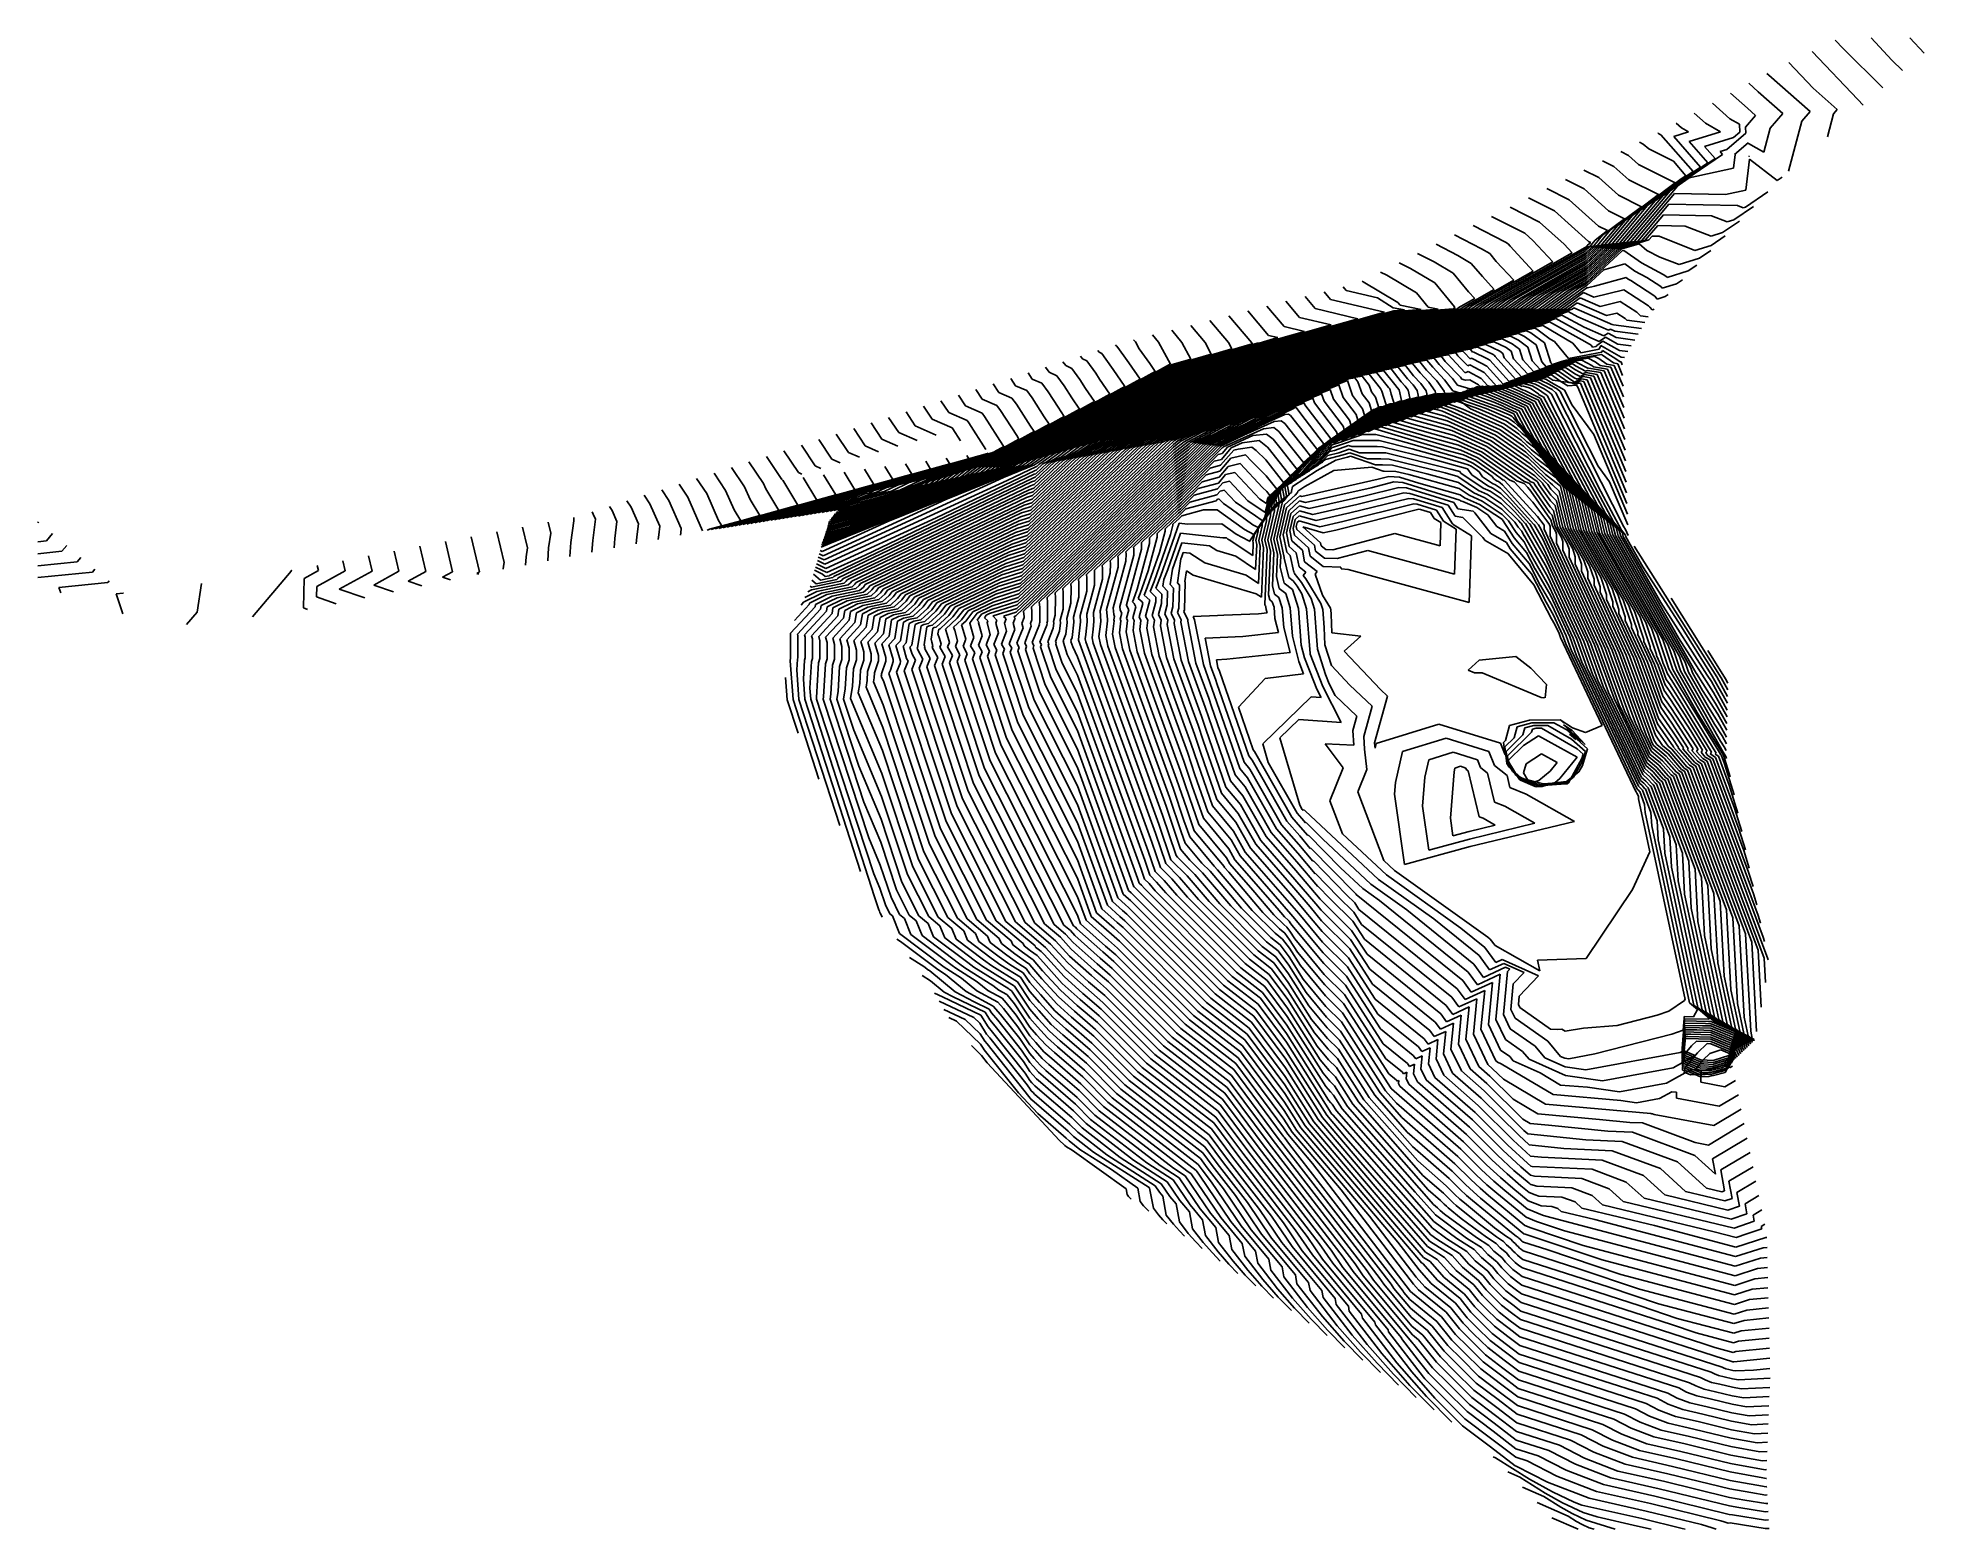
# Model space of a CAD drawing. Header units: metres. Extents: x -113 to 31, y -63 to 51.
import ezdxf

# ---------------------------------------------------------------- set-up
doc = ezdxf.new("R2010")
doc.units = ezdxf.units.M

msp = doc.modelspace()

# ---------------------------------------------------------------- linework, layer by layer
for p, q in [((26.69, 50.59), (28.28, 48.89)), ((30.76, 49.42), (29.65, 50.6)), ((22.18, 49.56), (25.68, 45.89)), ((23.96, 50.41), (24.55, 49.79)), ((24.55, 49.79), (27.6, 46.78)), ((18.87, 47.75), (18.73, 47.88)), ((22.03, 44.97), (18.87, 47.75)), ((22.27, 46.74), (20.41, 48.71)), ((28.28, 48.89), (29.09, 48.09)), ((17.24, 45.21), (15.95, 46.36)), ((18.05, 46.48), (17.34, 47.12)), ((19.94, 44.82), (18.05, 46.48)), ((24.11, 45.12), (22.27, 46.74)), ((14.04, 44.06), (13.17, 44.84)), ((15.89, 44.41), (14.56, 45.6)), ((17.85, 44.67), (17.24, 45.21)), ((18.98, 43.68), (19.94, 44.82)), ((21.41, 44.23), (22.03, 44.97)), ((23.36, 43.04), (23.83, 44.78)), ((23.83, 44.78), (24.11, 45.12)), ((25.68, 45.89), (26.1, 45.46)), ((10.42, 43.31), (10.39, 43.32)), ((10.46, 43.27), (10.42, 43.31)), ((10.63, 43.19), (10.46, 43.27)), ((11.6, 43.05), (12.74, 43.4)), ((12.19, 43.71), (11.78, 44.08)), ((12.74, 43.4), (12.19, 43.71)), ((12.78, 42.67), (15.18, 43.41)), ((15.18, 43.41), (14.04, 44.06)), ((15.67, 42.07), (17.12, 43.3)), ((16.63, 43.99), (15.89, 44.41)), ((16.18, 42.97), (16.66, 43.38)), ((16.66, 43.38), (16.63, 43.99)), ((17.1, 43.77), (17.85, 44.67)), ((17.12, 43.3), (17.1, 43.77)), ((18.49, 41.85), (18.98, 43.68)), ((20.38, 40.4), (21.41, 44.23)), ((8.15, 41.61), (7.56, 41.9)), ((9.28, 42.46), (8.98, 42.61)), ((9.69, 42.1), (9.28, 42.46)), ((11.58, 41.16), (9.69, 42.1)), ((13.1, 40.39), (10.63, 43.19)), ((13.66, 40.71), (11.6, 43.05)), ((14.22, 41.04), (12.78, 42.67)), ((13.96, 42.29), (16.18, 42.97)), ((14.78, 41.36), (13.96, 42.29)), ((15.15, 41.91), (15.67, 42.07)), ((15.34, 41.69), (15.15, 41.91)), ((16.26, 41.69), (17.3, 42.56)), ((17.3, 42.56), (17.31, 42.53)), ((17.31, 42.53), (18.49, 41.85)), ((5.88, 39.91), (4.74, 40.49)), ((7.02, 40.76), (6.15, 41.2)), ((8.16, 39.74), (7.02, 40.76)), ((8.92, 40.92), (8.15, 41.61)), ((11.72, 39.52), (8.92, 40.92)), ((12.54, 40.06), (11.58, 41.16)), ((12.05, 39.44), (15.34, 41.69)), ((12.07, 39.51), (14.78, 41.36)), ((12.09, 39.58), (14.22, 41.04)), ((12.12, 39.66), (13.66, 40.71)), ((12.14, 39.73), (13.1, 40.39)), ((12.79, 39.89), (16.18, 40.63)), ((16.18, 40.63), (16.29, 41.67)), ((16.29, 41.67), (16.26, 41.69)), ((17.39, 41.32), (17.13, 38.96)), ((17.36, 41.56), (17.34, 41.54)), ((17.34, 41.54), (17.37, 41.53)), ((17.37, 41.53), (17.36, 41.56)), ((19.51, 39.69), (17.39, 41.32)), ((3.61, 38.21), (1.91, 39.07)), ((4.75, 39.06), (3.33, 39.78)), ((6.62, 37.38), (4.75, 39.06)), ((7.39, 38.56), (5.88, 39.91)), ((7.89, 36.64), (11.72, 39.52)), ((10.43, 38.61), (8.16, 39.74)), ((8.3, 35), (11.9, 39.27)), ((8.46, 37.02), (12.17, 39.81)), ((9.04, 37.39), (12.14, 39.73)), ((9.61, 37.77), (12.12, 39.66)), ((10.18, 38.14), (12.09, 39.58)), ((10.76, 38.52), (12.07, 39.51)), ((11.33, 38.9), (12.05, 39.44)), ((11.9, 39.27), (12.02, 39.36)), ((12.02, 39.36), (12.79, 39.89)), ((12.17, 39.81), (12.54, 40.06)), ((17.13, 38.96), (15.56, 38.61)), ((19.89, 39.95), (19.51, 39.69)), ((1.34, 36.51), (-0.91, 37.65)), ((2.48, 37.36), (0.5, 38.36)), ((5.85, 36.2), (3.61, 38.21)), ((6.74, 35.89), (9.14, 37.69)), ((7.18, 34.88), (9.61, 37.77)), ((7.32, 36.26), (10.43, 38.61)), ((9.14, 37.69), (7.39, 38.56)), ((7.46, 34.91), (10.18, 38.14)), ((7.74, 34.94), (10.76, 38.52)), ((8.02, 34.97), (11.33, 38.9)), ((11.67, 38.69), (8.58, 35.03)), ((11.24, 37.88), (8.87, 35.06)), ((16.48, 37.77), (11.24, 37.88)), ((15.56, 38.61), (11.67, 38.69)), ((17.71, 37.71), (16.21, 36.69)), ((16.91, 37.6), (16.48, 37.77)), ((17.09, 37.66), (16.91, 37.6)), ((18.8, 38.83), (17.09, 37.66)), ((-1.26, 34.98), (-3.74, 36.24)), ((0.21, 35.66), (-2.33, 36.95)), ((3.24, 34.82), (1.34, 36.51)), ((5.09, 35.03), (2.48, 37.36)), ((6.55, 35.86), (5.85, 36.2)), ((6.05, 34.76), (7.32, 36.26)), ((6.17, 35.51), (7.85, 36.77)), ((6.33, 34.79), (7.89, 36.64)), ((6.61, 34.82), (8.46, 37.02)), ((7.85, 36.77), (6.62, 37.38)), ((6.89, 34.85), (9.04, 37.39)), ((10.81, 37.06), (9.15, 35.09)), ((10.38, 36.25), (9.43, 35.12)), ((12.48, 36.21), (10.38, 36.25)), ((14.48, 36.99), (10.81, 37.06)), ((14.46, 35.44), (12.48, 36.21)), ((15.68, 36.52), (14.48, 36.99)), ((16.63, 36.59), (15.34, 35.71)), ((16.21, 36.69), (15.68, 36.52)), ((-4.89, 33.97), (-6.57, 34.82)), ((-3.08, 34.48), (-5.15, 35.53)), ((-1.06, 34.86), (-1.26, 34.98)), ((-0.89, 34.66), (-1.06, 34.86)), ((0.86, 32.77), (-0.89, 34.66)), ((0.84, 35.1), (0.21, 35.66)), ((2.35, 33.47), (0.84, 35.1)), ((3.84, 34.17), (3.24, 34.82)), ((4.83, 34.58), (4.88, 34.63)), ((4.84, 34.44), (5.03, 34.62)), ((4.88, 34.63), (4.92, 34.64)), ((4.92, 34.64), (5.02, 34.76)), ((5.02, 34.76), (5.26, 34.94)), ((5.03, 34.62), (5.21, 34.67)), ((5.26, 34.94), (5.09, 35.03)), ((5.19, 34.61), (5.49, 34.7)), ((5.21, 34.67), (5.6, 35.13)), ((5.34, 34.6), (5.77, 34.73)), ((5.49, 34.7), (6.17, 35.51)), ((5.49, 34.59), (6.05, 34.76)), ((5.6, 35.13), (6.55, 35.86)), ((5.65, 34.58), (6.33, 34.79)), ((5.77, 34.73), (6.74, 35.89)), ((5.8, 34.57), (6.61, 34.82)), ((5.95, 34.56), (6.89, 34.85)), ((6.11, 34.55), (7.18, 34.88)), ((6.26, 34.54), (7.46, 34.91)), ((6.41, 34.53), (7.74, 34.94)), ((6.57, 34.52), (8.02, 34.97)), ((6.72, 34.51), (8.3, 35)), ((8.58, 35.03), (6.87, 34.5)), ((8.87, 35.06), (7.03, 34.5)), ((9.15, 35.09), (7.18, 34.49)), ((9.43, 35.12), (7.33, 34.48)), ((9.71, 35.15), (7.48, 34.47)), ((8.95, 34.86), (7.64, 34.46)), ((9.56, 34.35), (8.95, 34.86)), ((9.95, 35.44), (9.71, 35.15)), ((10.48, 35.43), (9.95, 35.44)), ((13.23, 34.35), (10.48, 35.43)), ((14.46, 34.73), (13.23, 34.35)), ((15.34, 35.71), (14.46, 35.44)), ((15.54, 35.47), (14.46, 34.73)), ((-8.52, 32.96), (-9.39, 33.4)), ((-6.71, 33.47), (-7.98, 34.11)), ((-5.27, 32.61), (-6.71, 33.47)), ((-3.87, 33.36), (-4.89, 33.97)), ((-3.02, 32.35), (-3.87, 33.36)), ((-3.41, 30.19), (2.35, 33.47)), ((-2.46, 34.11), (-3.08, 34.48)), ((-3.04, 30.25), (3.84, 34.17)), ((-2.68, 30.31), (4.83, 34.58)), ((-1.96, 33.5), (-2.46, 34.11)), ((-2.31, 30.37), (4.84, 34.44)), ((-0.63, 32.07), (-1.96, 33.5)), ((-1.95, 30.42), (4.84, 34.29)), ((-1.58, 30.48), (4.85, 34.14)), ((-1.22, 30.54), (4.86, 34)), ((-0.85, 30.6), (4.86, 33.85)), ((-0.49, 30.66), (4.87, 33.71)), ((-0.12, 30.71), (4.88, 33.56)), ((0.24, 30.77), (4.88, 33.41)), ((0.61, 30.83), (4.89, 33.27)), ((4.84, 34.29), (5.19, 34.61)), ((4.85, 34.14), (5.34, 34.6)), ((4.86, 34), (5.49, 34.59)), ((4.86, 33.85), (5.65, 34.58)), ((4.87, 33.71), (5.8, 34.57)), ((4.88, 33.56), (5.95, 34.56)), ((4.88, 33.41), (6.11, 34.55)), ((4.89, 33.27), (6.26, 34.54)), ((4.9, 33.12), (6.41, 34.53)), ((4.9, 32.97), (6.57, 34.52)), ((4.91, 32.83), (6.72, 34.51)), ((6.87, 34.5), (4.92, 32.68)), ((7.03, 34.5), (4.92, 32.54)), ((7.18, 34.49), (4.93, 32.39)), ((7.33, 34.48), (4.94, 32.24)), ((7.48, 34.47), (4.94, 32.1)), ((7.64, 34.46), (4.95, 31.95)), ((7.65, 34.32), (4.95, 31.81)), ((7.87, 33.31), (6.26, 32.87)), ((7.79, 34.35), (7.65, 34.32)), ((9.13, 33.39), (7.79, 34.35)), ((8.63, 32.77), (7.87, 33.31)), ((10.79, 32.51), (9.13, 33.39)), ((10.55, 33.84), (9.56, 34.35)), ((12.01, 33.27), (10.55, 33.84)), ((13.58, 33.75), (12.01, 33.27)), ((13.37, 33.23), (12.7, 32.78)), ((14.45, 34.35), (13.58, 33.75)), ((-12.15, 31.95), (-12.22, 31.99)), ((-9.48, 30.36), (-12.15, 31.95)), ((-10.34, 32.46), (-10.81, 32.69)), ((-8.07, 31.11), (-10.34, 32.46)), ((-6.67, 31.86), (-8.52, 32.96)), ((-5.15, 30.03), (-6.67, 31.86)), ((-4.09, 31.19), (-5.27, 32.61)), ((-4.14, 30.07), (-0.63, 32.07)), ((-3.77, 30.13), (0.86, 32.77)), ((-2.12, 31.37), (-3.02, 32.35)), ((0.97, 30.89), (4.9, 33.12)), ((1.34, 30.95), (4.9, 32.97)), ((1.7, 31), (4.91, 32.83)), ((4.92, 32.68), (2.07, 31.06)), ((4.92, 32.54), (2.43, 31.12)), ((4.93, 32.39), (2.8, 31.18)), ((4.94, 32.24), (3.16, 31.24)), ((4.94, 32.1), (3.53, 31.29)), ((4.95, 31.95), (3.9, 31.35)), ((4.95, 31.81), (4.26, 31.41)), ((6.26, 32.87), (4.96, 31.66)), ((7.96, 32.27), (5.54, 31.61)), ((8.13, 32.15), (7.96, 32.27)), ((8.33, 32.05), (8.13, 32.15)), ((10.17, 30.84), (8.33, 32.05)), ((9.56, 32.28), (8.63, 32.77)), ((10.62, 31.58), (9.56, 32.28)), ((11.82, 31.8), (10.72, 31.46)), ((11.08, 32.32), (10.79, 32.51)), ((11.1, 32.28), (11.08, 32.32)), ((12.7, 32.78), (11.1, 32.28)), ((12.28, 32.11), (11.82, 31.8)), ((-17, 29.22), (-18.04, 30.46)), ((-15.81, 29.91), (-16.58, 30.83)), ((-14.63, 30.6), (-15.12, 31.19)), ((-10.51, 29.62), (-14.63, 30.6)), ((-13.44, 31.29), (-13.67, 31.56)), ((-11.05, 30.72), (-13.44, 31.29)), ((-9.84, 29.97), (-11.05, 30.72)), ((-9.31, 30.16), (-9.48, 30.36)), ((-7.17, 30.02), (-8.07, 31.11)), ((-4.87, 29.96), (-3.61, 30.68)), ((-4.5, 30.02), (-2.12, 31.37)), ((-3.61, 30.68), (-4.09, 31.19)), ((-3.26, 29.89), (-2.68, 30.31)), ((-2.98, 29.89), (-2.31, 30.37)), ((-2.69, 29.89), (-1.95, 30.42)), ((-2.41, 29.89), (-1.58, 30.48)), ((-2.13, 29.88), (-1.22, 30.54)), ((-1.84, 29.88), (-0.85, 30.6)), ((-1.56, 29.88), (-0.49, 30.66)), ((-1.28, 29.88), (-0.12, 30.71)), ((-0.99, 29.88), (0.24, 30.77)), ((-0.71, 29.88), (0.61, 30.83)), ((-0.43, 29.88), (0.97, 30.89)), ((-0.14, 29.88), (1.34, 30.95)), ((0.14, 29.88), (1.7, 31)), ((2.07, 31.06), (0.43, 29.88)), ((2.43, 31.12), (0.71, 29.88)), ((2.8, 31.18), (0.99, 29.88)), ((3.16, 31.24), (1.28, 29.87)), ((3.53, 31.29), (1.56, 29.87)), ((3.9, 31.35), (1.84, 29.87)), ((4.26, 31.41), (2.13, 29.87)), ((4.63, 31.47), (2.41, 29.87)), ((4.95, 31.5), (2.69, 29.87)), ((4.7, 31.12), (2.98, 29.87)), ((4.46, 30.73), (3.26, 29.87)), ((4.21, 30.35), (3.54, 29.87)), ((6.47, 29.37), (4.21, 30.35)), ((5.98, 30.07), (4.46, 30.73)), ((4.96, 31.66), (4.63, 31.47)), ((5.49, 30.78), (4.7, 31.12)), ((5, 31.48), (4.95, 31.5)), ((5.54, 31.61), (5, 31.48)), ((7.79, 31.34), (5.49, 30.78)), ((7.52, 30.45), (5.98, 30.07)), ((8.78, 29.64), (7.52, 30.45)), ((9.67, 30.12), (7.79, 31.34)), ((10.33, 30.63), (10.17, 30.84)), ((10.94, 30.82), (10.33, 30.63)), ((10.72, 31.46), (10.62, 31.58)), ((11.19, 30.99), (10.94, 30.82)), ((-22.44, 27.3), (-23.87, 28.99)), ((-20.66, 27.28), (-22.41, 29.36)), ((-19.37, 27.84), (-20.95, 29.72)), ((-18.18, 28.53), (-19.5, 30.09)), ((-19.16, 27.25), (-12.55, 29.13)), ((-18.85, 27.24), (-10.51, 29.62)), ((-18.55, 27.24), (-9.79, 29.73)), ((-18.24, 27.23), (-9.66, 29.67)), ((-17.93, 27.22), (-9.54, 29.61)), ((-17.63, 27.21), (-9.41, 29.55)), ((-17.32, 27.2), (-9.28, 29.49)), ((-17.01, 27.2), (-9.16, 29.43)), ((-14.59, 28.65), (-17, 29.22)), ((-16.71, 27.19), (-9.03, 29.38)), ((-16.4, 27.18), (-8.91, 29.32)), ((-16.09, 27.17), (-8.78, 29.26)), ((-12.55, 29.13), (-15.81, 29.91)), ((-15.79, 27.17), (-8.65, 29.2)), ((-15.48, 27.16), (-8.53, 29.14)), ((-15.17, 27.15), (-8.4, 29.08)), ((-14.86, 27.14), (-8.27, 29.02)), ((-14.56, 27.13), (-8.15, 28.96)), ((-14.25, 27.13), (-8.02, 28.9)), ((-8.99, 29.8), (-9.84, 29.97)), ((-9.79, 29.73), (-8.99, 29.8)), ((-9.66, 29.67), (-7.7, 29.83)), ((-9.54, 29.61), (-6.41, 29.86)), ((-9.41, 29.55), (-5.27, 29.89)), ((-7.7, 29.83), (-9.31, 30.16)), ((-9.28, 29.49), (-5.24, 29.82)), ((-9.16, 29.43), (-5.2, 29.75)), ((-9.03, 29.38), (-5.17, 29.69)), ((-8.91, 29.32), (-5.13, 29.62)), ((-8.78, 29.26), (-5.1, 29.55)), ((-8.65, 29.2), (-5.06, 29.49)), ((-8.53, 29.14), (-5.03, 29.42)), ((-8.4, 29.08), (-4.99, 29.35)), ((-8.27, 29.02), (-4.96, 29.29)), ((-8.15, 28.96), (-4.92, 29.22)), ((-8.02, 28.9), (-4.89, 29.15)), ((-7.9, 28.84), (-4.85, 29.09)), ((-7.77, 28.78), (-4.82, 29.02)), ((-7.64, 28.72), (-4.78, 28.95)), ((-7.52, 28.66), (-4.75, 28.89)), ((-6.41, 29.86), (-7.17, 30.02)), ((-5.27, 29.89), (-5.26, 29.89)), ((-5.26, 29.89), (-5.25, 29.89)), ((-5.25, 29.89), (-5.24, 29.9)), ((-5.24, 29.9), (-5.1, 29.98)), ((-5.24, 29.82), (-5.07, 29.86)), ((-5.2, 29.75), (-4.88, 29.82)), ((-5.17, 29.69), (-4.7, 29.79)), ((-5.1, 29.98), (-5.15, 30.03)), ((-5.13, 29.62), (-4.51, 29.75)), ((-5.1, 29.55), (-4.33, 29.72)), ((-5.07, 29.86), (-4.96, 29.89)), ((-5.06, 29.49), (-4.14, 29.68)), ((-5.03, 29.42), (-3.95, 29.65)), ((-4.99, 29.35), (-3.77, 29.62)), ((-4.96, 29.89), (-4.87, 29.96)), ((-4.96, 29.29), (-3.58, 29.58)), ((-4.92, 29.22), (-3.39, 29.55)), ((-4.89, 29.15), (-3.21, 29.51)), ((-4.88, 29.82), (-4.68, 29.89)), ((-4.85, 29.09), (-3.02, 29.48)), ((-4.82, 29.02), (-2.83, 29.44)), ((-4.78, 28.95), (-2.65, 29.41)), ((-4.75, 28.89), (-2.46, 29.38)), ((-4.71, 28.82), (-2.28, 29.34)), ((-4.7, 29.79), (-4.39, 29.89)), ((-4.68, 29.89), (-4.5, 30.02)), ((-4.67, 28.75), (-2.09, 29.31)), ((-4.64, 28.69), (-1.9, 29.27)), ((-4.6, 28.62), (-1.72, 29.24)), ((-1.53, 29.2), (-4.57, 28.55)), ((-1.34, 29.17), (-4.53, 28.49)), ((-4.51, 29.75), (-4.11, 29.89)), ((-1.16, 29.14), (-4.5, 28.42)), ((-0.97, 29.1), (-4.46, 28.35)), ((-0.78, 29.07), (-4.43, 28.29)), ((-4.39, 29.89), (-4.14, 30.07)), ((-0.6, 29.03), (-4.39, 28.22)), ((-0.41, 29), (-4.36, 28.15)), ((-4.33, 29.72), (-3.83, 29.89)), ((-0.23, 28.96), (-4.32, 28.09)), ((-0.04, 28.93), (-4.29, 28.02)), ((0.15, 28.9), (-4.25, 27.95)), ((0.33, 28.86), (-4.22, 27.89)), ((-4.14, 29.68), (-3.54, 29.89)), ((-4.11, 29.89), (-3.77, 30.13)), ((-3.95, 29.65), (-3.26, 29.89)), ((-3.83, 29.89), (-3.41, 30.19)), ((-3.77, 29.62), (-2.98, 29.89)), ((-3.58, 29.58), (-2.69, 29.89)), ((-3.54, 29.89), (-3.04, 30.25)), ((-3.39, 29.55), (-2.41, 29.89)), ((-3.21, 29.51), (-2.13, 29.88)), ((-3.02, 29.48), (-1.84, 29.88)), ((-2.83, 29.44), (-1.56, 29.88)), ((-2.65, 29.41), (-1.28, 29.88)), ((-2.46, 29.38), (-0.99, 29.88)), ((-2.28, 29.34), (-0.71, 29.88)), ((-2.09, 29.31), (-0.43, 29.88)), ((-1.9, 29.27), (-0.14, 29.88)), ((-1.72, 29.24), (0.14, 29.88)), ((0.43, 29.88), (-1.53, 29.2)), ((0.71, 29.88), (-1.34, 29.17)), ((0.99, 29.88), (-1.16, 29.14)), ((1.28, 29.87), (-0.97, 29.1)), ((1.56, 29.87), (-0.78, 29.07)), ((1.84, 29.87), (-0.6, 29.03)), ((2.13, 29.87), (-0.41, 29)), ((2.41, 29.87), (-0.23, 28.96)), ((2.69, 29.87), (-0.04, 28.93)), ((2.98, 29.87), (0.15, 28.9)), ((3.26, 29.87), (0.33, 28.86)), ((3.54, 29.87), (0.52, 28.83)), ((3.83, 29.87), (0.71, 28.79)), ((3.54, 29.67), (0.89, 28.76)), ((3.06, 29.41), (1.08, 28.72)), ((2.58, 29.14), (1.27, 28.69)), ((2.1, 28.88), (1.45, 28.66)), ((4.8, 27.39), (2.1, 28.88)), ((5.26, 27.67), (2.58, 29.14)), ((4.76, 28.47), (3.06, 29.41)), ((4.27, 29.27), (3.54, 29.67)), ((3.96, 29.97), (3.83, 29.87)), ((6.95, 28.67), (3.96, 29.97)), ((6.62, 28.24), (4.27, 29.27)), ((7.25, 29.56), (6.47, 29.37)), ((7.89, 29.15), (7.25, 29.56)), ((8.03, 29.01), (7.89, 29.15)), ((9.4, 28.84), (8.03, 29.01)), ((9.06, 29.35), (8.78, 29.64)), ((9.66, 29.28), (9.06, 29.35)), ((9.79, 30), (9.67, 30.12)), ((9.95, 29.81), (9.79, 30)), ((10.06, 29.84), (9.95, 29.81)), ((10.11, 29.87), (10.06, 29.84)), ((-29.55, 27.35), (-29.7, 27.52)), ((-27.78, 27.34), (-28.24, 27.89)), ((-26, 27.32), (-26.78, 28.25)), ((-24.22, 27.31), (-25.32, 28.62)), ((-20.08, 27.27), (-18.67, 27.68)), ((-19.78, 27.27), (-16.63, 28.16)), ((-19.47, 27.26), (-14.59, 28.65)), ((-18.67, 27.68), (-19.37, 27.84)), ((-16.63, 28.16), (-18.18, 28.53)), ((-13.94, 27.12), (-7.9, 28.84)), ((-13.64, 27.11), (-7.77, 28.78)), ((-13.33, 27.1), (-7.64, 28.72)), ((-13.02, 27.1), (-7.52, 28.66)), ((-12.72, 27.09), (-7.39, 28.6)), ((-12.41, 27.08), (-7.26, 28.55)), ((-12.1, 27.07), (-7.14, 28.49)), ((-11.8, 27.06), (-7.01, 28.43)), ((-6.89, 28.37), (-11.49, 27.06)), ((-6.76, 28.31), (-11.18, 27.05)), ((-6.63, 28.25), (-10.87, 27.04)), ((-6.51, 28.19), (-10.57, 27.03)), ((-6.38, 28.13), (-10.26, 27.02)), ((-6.25, 28.07), (-9.95, 27.02)), ((-6.13, 28.01), (-9.65, 27.01)), ((-6, 27.95), (-9.34, 27)), ((-5.88, 27.89), (-9.03, 26.99)), ((-5.75, 27.83), (-8.73, 26.99)), ((-5.62, 27.77), (-8.42, 26.98)), ((-5.5, 27.72), (-8.11, 26.97)), ((-5.37, 27.66), (-7.81, 26.96)), ((-5.24, 27.6), (-7.5, 26.95)), ((-7.39, 28.6), (-4.71, 28.82)), ((-7.26, 28.55), (-4.67, 28.75)), ((-5.12, 27.54), (-7.19, 26.95)), ((-7.14, 28.49), (-4.64, 28.69)), ((-7.01, 28.43), (-4.6, 28.62)), ((-4.57, 28.55), (-6.89, 28.37)), ((-4.99, 27.48), (-6.88, 26.94)), ((-4.53, 28.49), (-6.76, 28.31)), ((-4.5, 28.42), (-6.63, 28.25)), ((-4.87, 27.42), (-6.58, 26.93)), ((-4.46, 28.35), (-6.51, 28.19)), ((-4.43, 28.29), (-6.38, 28.13)), ((-4.39, 28.22), (-6.25, 28.07)), ((-4.36, 28.15), (-6.13, 28.01)), ((-4.32, 28.09), (-6, 27.95)), ((-4.29, 28.02), (-5.88, 27.89)), ((-4.25, 27.95), (-5.75, 27.83)), ((-4.22, 27.89), (-5.62, 27.77)), ((-4.18, 27.82), (-5.5, 27.72)), ((-4.14, 27.75), (-5.37, 27.66)), ((-4.11, 27.69), (-5.24, 27.6)), ((-4.07, 27.62), (-5.12, 27.54)), ((-4.04, 27.55), (-4.99, 27.48)), ((-4, 27.49), (-4.87, 27.42)), ((-3.97, 27.42), (-4.74, 27.36)), ((0.52, 28.83), (-4.18, 27.82)), ((0.71, 28.79), (-4.14, 27.75)), ((0.89, 28.76), (-4.11, 27.69)), ((1.08, 28.72), (-4.07, 27.62)), ((1.27, 28.69), (-4.04, 27.55)), ((1.45, 28.66), (-4, 27.49)), ((1.61, 28.62), (-3.97, 27.42)), ((0.99, 28.41), (-3.93, 27.36)), ((0.36, 28.2), (-3.9, 27.29)), ((-0.26, 27.99), (-3.86, 27.22)), ((-0.88, 27.79), (-3.83, 27.16)), ((-1.5, 27.58), (-3.79, 27.09)), ((-0.74, 27.21), (-1.5, 27.58)), ((-0.27, 27.49), (-0.88, 27.79)), ((0.45, 26.96), (-0.27, 27.49)), ((0.2, 27.77), (-0.26, 27.99)), ((1.08, 27.12), (0.2, 27.77)), ((0.67, 28.05), (0.36, 28.2)), ((1.72, 27.28), (0.67, 28.05)), ((1.14, 28.33), (0.99, 28.41)), ((2.17, 27.57), (1.14, 28.33)), ((1.61, 28.61), (1.61, 28.62)), ((1.65, 28.59), (1.61, 28.61)), ((3.88, 27.25), (1.65, 28.59)), ((2.48, 27.39), (2.17, 27.57)), ((6.26, 27.81), (4.76, 28.47)), ((5.9, 27.39), (5.26, 27.67)), ((6.18, 27.41), (5.72, 27.09)), ((6.38, 27.72), (5.9, 27.39)), ((7.46, 26.7), (6.18, 27.41)), ((6.58, 28.03), (6.26, 27.81)), ((7.34, 27.19), (6.38, 27.72)), ((7.21, 27.68), (6.58, 28.03)), ((6.78, 28.34), (6.62, 28.24)), ((7.09, 28.17), (6.78, 28.34)), ((6.98, 28.68), (6.95, 28.67)), ((7, 28.66), (6.98, 28.68)), ((9.14, 28.39), (7, 28.66)), ((7, 28.66), (7, 28.66)), ((8.88, 27.95), (7.09, 28.17)), ((8.62, 27.5), (7.21, 27.68)), ((-33.61, 26.05), (-33.75, 26.27)), ((-33.27, 25.9), (-33.61, 26.05)), ((-32.33, 26.56), (-32.42, 26.69)), ((-32.12, 26.47), (-32.33, 26.56)), ((-31.37, 25.43), (-32.12, 26.47)), ((-31.05, 27.07), (-31.08, 27.12)), ((-30.98, 27.04), (-31.05, 27.07)), ((-30.44, 26.29), (-30.98, 27.04)), ((-30.05, 25.75), (-30.44, 26.29)), ((-29.27, 26.82), (-29.55, 27.35)), ((-28.46, 25.7), (-29.27, 26.82)), ((-26.87, 25.65), (-27.78, 27.34)), ((-26.74, 25.62), (-25.31, 26.04)), ((-26.56, 25.61), (-23.75, 26.43)), ((-26.38, 25.59), (-22.18, 26.82)), ((-26.2, 25.58), (-20.62, 27.21)), ((-26.02, 25.56), (-20.25, 27.25)), ((-25.31, 26.04), (-26, 27.32)), ((-25.83, 25.55), (-20.15, 27.21)), ((-25.65, 25.53), (-20.05, 27.17)), ((-25.47, 25.52), (-19.95, 27.13)), ((-25.29, 25.5), (-19.85, 27.09)), ((-25.11, 25.49), (-19.75, 27.06)), ((-24.93, 25.47), (-19.65, 27.02)), ((-24.74, 25.46), (-19.55, 26.98)), ((-24.56, 25.44), (-19.45, 26.94)), ((-24.38, 25.43), (-19.35, 26.9)), ((-23.75, 26.43), (-24.22, 27.31)), ((-24.2, 25.41), (-19.25, 26.86)), ((-24.02, 25.4), (-19.15, 26.82)), ((-23.84, 25.38), (-19.05, 26.78)), ((-23.66, 25.37), (-18.95, 26.75)), ((-23.47, 25.35), (-18.85, 26.71)), ((-23.29, 25.34), (-18.75, 26.67)), ((-23.11, 25.32), (-18.65, 26.63)), ((-22.93, 25.31), (-18.55, 26.59)), ((-22.75, 25.29), (-18.45, 26.55)), ((-22.57, 25.28), (-18.35, 26.51)), ((-22.18, 26.82), (-22.44, 27.3)), ((-22.38, 25.26), (-18.25, 26.47)), ((-22.2, 25.25), (-18.15, 26.43)), ((-22.02, 25.23), (-18.05, 26.4)), ((-21.84, 25.22), (-17.95, 26.36)), ((-21.66, 25.2), (-17.85, 26.32)), ((-21.48, 25.19), (-17.75, 26.28)), ((-21.29, 25.17), (-17.65, 26.24)), ((-21.11, 25.16), (-17.55, 26.2)), ((-17.45, 26.16), (-20.93, 25.14)), ((-17.35, 26.12), (-20.75, 25.13)), ((-20.62, 27.21), (-20.66, 27.28)), ((-17.25, 26.09), (-20.57, 25.11)), ((-17.15, 26.05), (-20.39, 25.1)), ((-20.25, 27.25), (-20.08, 27.27)), ((-17.05, 26.01), (-20.21, 25.08)), ((-20.15, 27.21), (-19.78, 27.27)), ((-20.05, 27.17), (-19.47, 27.26)), ((-16.95, 25.97), (-20.02, 25.07)), ((-19.95, 27.13), (-19.16, 27.25)), ((-19.85, 27.09), (-18.85, 27.24)), ((-19.75, 27.06), (-18.55, 27.24)), ((-19.65, 27.02), (-18.24, 27.23)), ((-19.55, 26.98), (-17.93, 27.22)), ((-19.45, 26.94), (-17.63, 27.21)), ((-19.35, 26.9), (-17.32, 27.2)), ((-19.25, 26.86), (-17.01, 27.2)), ((-19.15, 26.82), (-16.71, 27.19)), ((-19.05, 26.78), (-16.4, 27.18)), ((-18.95, 26.75), (-16.09, 27.17)), ((-18.85, 26.71), (-15.79, 27.17)), ((-18.75, 26.67), (-15.48, 27.16)), ((-18.65, 26.63), (-15.17, 27.15)), ((-18.55, 26.59), (-14.86, 27.14)), ((-18.45, 26.55), (-14.56, 27.13)), ((-18.35, 26.51), (-14.25, 27.13)), ((-18.25, 26.47), (-13.94, 27.12)), ((-18.15, 26.43), (-13.64, 27.11)), ((-18.05, 26.4), (-13.33, 27.1)), ((-17.95, 26.36), (-13.02, 27.1)), ((-17.85, 26.32), (-12.72, 27.09)), ((-17.75, 26.28), (-12.41, 27.08)), ((-17.65, 26.24), (-12.1, 27.07)), ((-17.55, 26.2), (-11.8, 27.06)), ((-11.49, 27.06), (-17.45, 26.16)), ((-11.18, 27.05), (-17.35, 26.12)), ((-10.87, 27.04), (-17.25, 26.09)), ((-10.57, 27.03), (-17.15, 26.05)), ((-10.26, 27.02), (-17.05, 26.01)), ((-9.95, 27.02), (-16.95, 25.97)), ((-9.65, 27.01), (-16.85, 25.93)), ((-9.34, 27), (-16.75, 25.89)), ((-9.03, 26.99), (-16.65, 25.85)), ((-8.73, 26.99), (-16.55, 25.81)), ((-8.42, 26.98), (-16.45, 25.77)), ((-8.11, 26.97), (-16.35, 25.74)), ((-7.81, 26.96), (-16.25, 25.7)), ((-7.5, 26.95), (-16.15, 25.66)), ((-7.19, 26.95), (-16.05, 25.62)), ((-6.88, 26.94), (-15.95, 25.58)), ((-6.58, 26.93), (-15.85, 25.54)), ((-6.27, 26.92), (-15.75, 25.5)), ((-5.96, 26.92), (-15.65, 25.46)), ((-5.66, 26.91), (-15.55, 25.43)), ((-5.35, 26.9), (-15.45, 25.39)), ((-5.04, 26.89), (-15.35, 25.35)), ((-4.74, 26.88), (-15.25, 25.31)), ((-4.43, 26.88), (-15.15, 25.27)), ((-4.12, 26.87), (-15.05, 25.23)), ((-3.82, 26.86), (-14.95, 25.19)), ((-3.95, 26.79), (-14.85, 25.15)), ((-4.51, 26.65), (-14.75, 25.12)), ((-5.06, 26.51), (-14.65, 25.08)), ((-5.61, 26.38), (-14.55, 25.04)), ((-6.16, 26.24), (-14.45, 25)), ((-6.71, 26.1), (-14.35, 24.96)), ((-7.26, 25.97), (-14.25, 24.92)), ((-6.82, 25.42), (-7.26, 25.97)), ((-6.34, 25.64), (-6.71, 26.1)), ((-4.74, 27.36), (-6.27, 26.92)), ((-5.86, 25.86), (-6.16, 26.24)), ((-4.61, 27.3), (-5.96, 26.92)), ((-4.49, 27.24), (-5.66, 26.91)), ((-5.37, 26.08), (-5.61, 26.38)), ((-4.33, 25), (-5.37, 26.08)), ((-4.36, 27.18), (-5.35, 26.9)), ((-4.89, 26.3), (-5.06, 26.51)), ((-4.23, 27.12), (-5.04, 26.89)), ((-4.15, 25.53), (-4.89, 26.3)), ((-4.11, 27.06), (-4.74, 26.88)), ((-3.93, 27.36), (-4.61, 27.3)), ((-4.4, 26.52), (-4.51, 26.65)), ((-3.9, 27.29), (-4.49, 27.24)), ((-3.98, 27), (-4.43, 26.88)), ((-3.96, 26.06), (-4.4, 26.52)), ((-3.86, 27.22), (-4.36, 27.18)), ((-3.83, 27.16), (-4.23, 27.12)), ((-3.86, 26.94), (-4.12, 26.87)), ((-3.79, 27.09), (-4.11, 27.06)), ((-3.76, 27.02), (-3.98, 27)), ((-3.86, 26.1), (-3.96, 26.06)), ((-3.92, 26.74), (-3.95, 26.79)), ((-3.77, 26.58), (-3.92, 26.74)), ((-3.72, 26.96), (-3.86, 26.94)), ((-3.11, 25.73), (-3.86, 26.1)), ((-3.73, 26.89), (-3.82, 26.86)), ((-3.73, 26.6), (-3.77, 26.58)), ((-2.12, 27.37), (-3.76, 27.02)), ((-3.69, 26.89), (-3.73, 26.89)), ((-2.63, 26.05), (-3.73, 26.6)), ((-2.75, 27.16), (-3.72, 26.96)), ((-3.37, 26.96), (-3.69, 26.89)), ((-2.15, 26.36), (-3.37, 26.96)), ((-1.68, 26.64), (-2.75, 27.16)), ((-2.46, 25.96), (-2.63, 26.05)), ((-2.09, 26.32), (-2.15, 26.36)), ((-1.21, 26.93), (-2.12, 27.37)), ((-2.06, 26.23), (-2.09, 26.32)), ((-0.5, 24.5), (-2.06, 26.23)), ((-1.46, 26.48), (-1.68, 26.64)), ((-1.35, 26.15), (-1.46, 26.48)), ((-0.03, 24.69), (-1.35, 26.15)), ((-0.82, 26.64), (-1.21, 26.93)), ((-0.64, 26.07), (-0.82, 26.64)), ((-0.19, 26.8), (-0.74, 27.21)), ((0.44, 24.88), (-0.64, 26.07)), ((0.08, 25.99), (-0.19, 26.8)), ((0.92, 25.07), (0.08, 25.99)), ((0.79, 25.91), (0.45, 26.96)), ((1.51, 25.83), (1.08, 27.12)), ((2.22, 25.75), (1.72, 27.28)), ((3.57, 26.09), (2.48, 27.39)), ((3.8, 25.98), (3.26, 25.85)), ((3.65, 26.02), (3.39, 25.96)), ((6.12, 26.58), (3.57, 26.09)), ((6.08, 26.39), (3.65, 26.02)), ((5.58, 26.25), (3.8, 25.98)), ((4.49, 26.52), (3.88, 27.25)), ((5.07, 26.11), (3.95, 25.94)), ((4.57, 25.97), (4.1, 25.9)), ((5.9, 26.8), (4.49, 26.52)), ((5.34, 25.56), (4.57, 25.97)), ((5.28, 27.1), (4.8, 27.39)), ((5.61, 25.82), (5.07, 26.11)), ((5.4, 26.96), (5.28, 27.1)), ((5.68, 27.01), (5.4, 26.96)), ((5.89, 26.08), (5.58, 26.25)), ((5.72, 27.09), (5.68, 27.01)), ((6.49, 25.65), (5.89, 26.08)), ((6.04, 27.08), (5.9, 26.8)), ((6.34, 26.89), (6.04, 27.08)), ((6.16, 26.34), (6.08, 26.39)), ((6.17, 26.69), (6.12, 26.58)), ((6.99, 25.75), (6.16, 26.34)), ((7.19, 26.07), (6.17, 26.69)), ((7.58, 26.2), (6.34, 26.89)), ((7.5, 25.84), (7.19, 26.07)), ((8.36, 27.06), (7.34, 27.19)), ((8.1, 26.62), (7.46, 26.7)), ((7.84, 26.17), (7.58, 26.2)), ((-38.71, 24.01), (-39.09, 24.57)), ((-38.82, 19.11), (-28.05, 25.09)), ((-38.66, 19.13), (-26.94, 25.63)), ((-38.51, 19.15), (-27.07, 25.49)), ((-38.36, 19.16), (-27.2, 25.35)), ((-38.2, 19.18), (-27.34, 25.21)), ((-38.05, 19.19), (-27.47, 25.06)), ((-37.9, 19.21), (-27.6, 24.92)), ((-37.44, 24.52), (-37.75, 24.99)), ((-37.75, 19.23), (-27.74, 24.78)), ((-37.59, 19.24), (-27.87, 24.64)), ((-36.16, 25.03), (-36.42, 25.42)), ((-35.56, 24.76), (-36.16, 25.03)), ((-35.01, 24.01), (-35.56, 24.76)), ((-34.88, 25.54), (-35.09, 25.84)), ((-34.41, 25.33), (-34.88, 25.54)), ((-33.8, 24.48), (-34.41, 25.33)), ((-32.58, 24.96), (-33.27, 25.9)), ((-32.3, 24.52), (-32.58, 24.96)), ((-31.52, 23.37), (-32.3, 24.52)), ((-31.25, 25.25), (-31.37, 25.43)), ((-30.36, 23.94), (-31.25, 25.25)), ((-29.2, 24.51), (-30.05, 25.75)), ((-17.66, 24.88), (-29.44, 20.2)), ((-17.84, 24.89), (-29.39, 20.31)), ((-17.48, 24.86), (-29.37, 20.14)), ((-18.03, 24.9), (-29.34, 20.42)), ((-18.21, 24.92), (-29.29, 20.52)), ((-18.39, 24.93), (-29.24, 20.63)), ((-18.57, 24.95), (-29.19, 20.73)), ((-18.75, 24.96), (-29.14, 20.84)), ((-18.93, 24.98), (-29.09, 20.95)), ((-19.12, 24.99), (-29.04, 21.05)), ((-19.3, 25.01), (-29, 21.16)), ((-19.48, 25.02), (-28.95, 21.27)), ((-19.66, 25.04), (-28.9, 21.37)), ((-19.84, 25.05), (-28.85, 21.48)), ((-20.02, 25.07), (-28.8, 21.59)), ((-20.21, 25.08), (-28.75, 21.69)), ((-20.39, 25.1), (-28.7, 21.8)), ((-17.3, 24.85), (-28.69, 20.33)), ((-20.57, 25.11), (-28.65, 21.91)), ((-20.75, 25.13), (-28.6, 22.01)), ((-20.93, 25.14), (-28.55, 22.12)), ((-28.5, 22.23), (-21.11, 25.16)), ((-28.05, 25.09), (-28.46, 25.7)), ((-28.46, 22.33), (-21.29, 25.17)), ((-28.41, 22.44), (-21.48, 25.19)), ((-28.36, 22.55), (-21.66, 25.2)), ((-28.31, 22.65), (-21.84, 25.22)), ((-28.27, 24.21), (-27.42, 24.57)), ((-28.26, 22.76), (-22.02, 25.23)), ((-28.21, 22.87), (-22.2, 25.25)), ((-28.16, 22.97), (-22.38, 25.26)), ((-28.14, 24.35), (-27.37, 24.68)), ((-28.11, 23.08), (-22.57, 25.28)), ((-28.06, 23.18), (-22.75, 25.29)), ((-28.01, 23.29), (-22.93, 25.31)), ((-28.01, 24.49), (-27.33, 24.78)), ((-17.12, 24.83), (-28, 20.51)), ((-27.96, 23.4), (-23.11, 25.32)), ((-27.91, 23.5), (-23.29, 25.34)), ((-27.87, 23.61), (-23.47, 25.35)), ((-27.87, 24.64), (-27.28, 24.89)), ((-27.82, 23.72), (-23.66, 25.37)), ((-27.77, 23.82), (-23.84, 25.38)), ((-27.74, 24.78), (-27.23, 25)), ((-27.72, 23.93), (-24.02, 25.4)), ((-27.67, 24.04), (-24.2, 25.41)), ((-27.62, 24.14), (-24.38, 25.43)), ((-27.6, 24.92), (-27.18, 25.1)), ((-27.57, 24.25), (-24.56, 25.44)), ((-27.52, 24.36), (-24.74, 25.46)), ((-27.47, 24.46), (-24.93, 25.47)), ((-27.47, 25.06), (-27.13, 25.21)), ((-27.42, 24.57), (-25.11, 25.49)), ((-27.37, 24.68), (-25.29, 25.5)), ((-27.34, 25.21), (-27.08, 25.32)), ((-27.33, 24.78), (-25.47, 25.52)), ((-16.94, 24.82), (-27.32, 20.69)), ((-27.28, 24.89), (-25.65, 25.53)), ((-27.23, 25), (-25.83, 25.55)), ((-27.2, 25.35), (-27.03, 25.42)), ((-27.18, 25.1), (-26.02, 25.56)), ((-27.13, 25.21), (-26.2, 25.58)), ((-27.08, 25.32), (-26.38, 25.59)), ((-27.07, 25.49), (-26.98, 25.53)), ((-27.03, 25.42), (-26.56, 25.61)), ((-26.98, 25.53), (-26.74, 25.62)), ((-26.94, 25.63), (-26.93, 25.64)), ((-26.93, 25.64), (-26.92, 25.64)), ((-26.92, 25.64), (-26.87, 25.65)), ((-16.76, 24.8), (-26.64, 20.88)), ((-16.57, 24.79), (-25.96, 21.06)), ((-16.39, 24.77), (-25.28, 21.24)), ((-16.21, 24.76), (-24.59, 21.43)), ((-16.03, 24.74), (-23.91, 21.61)), ((-15.85, 24.73), (-23.23, 21.8)), ((-15.67, 24.71), (-22.55, 21.98)), ((-15.48, 24.7), (-21.86, 22.16)), ((-15.3, 24.68), (-21.18, 22.35)), ((-15.12, 24.67), (-20.5, 22.53)), ((-16.85, 25.93), (-19.84, 25.05)), ((-14.94, 24.65), (-19.82, 22.72)), ((-16.75, 25.89), (-19.66, 25.04)), ((-16.65, 25.85), (-19.48, 25.02)), ((-16.55, 25.81), (-19.3, 25.01)), ((-14.76, 24.64), (-19.13, 22.9)), ((-16.45, 25.77), (-19.12, 24.99)), ((-16.35, 25.74), (-18.93, 24.98)), ((-16.25, 25.7), (-18.75, 24.96)), ((-16.15, 25.66), (-18.57, 24.95)), ((-14.58, 24.62), (-18.45, 23.08)), ((-16.05, 25.62), (-18.39, 24.93)), ((-15.95, 25.58), (-18.21, 24.92)), ((-15.85, 25.54), (-18.03, 24.9)), ((-15.75, 25.5), (-17.84, 24.89)), ((-14.4, 24.61), (-17.77, 23.27)), ((-15.65, 25.46), (-17.66, 24.88)), ((-15.55, 25.43), (-17.48, 24.86)), ((-15.45, 25.39), (-17.3, 24.85)), ((-15.35, 25.35), (-17.12, 24.83)), ((-14.21, 24.59), (-17.09, 23.45)), ((-15.25, 25.31), (-16.94, 24.82)), ((-15.15, 25.27), (-16.76, 24.8)), ((-15.05, 25.23), (-16.57, 24.79)), ((-14.03, 24.58), (-16.4, 23.63)), ((-14.95, 25.19), (-16.39, 24.77)), ((-14.85, 25.15), (-16.21, 24.76)), ((-14.75, 25.12), (-16.03, 24.74)), ((-14.65, 25.08), (-15.85, 24.73)), ((-13.85, 24.56), (-15.72, 23.82)), ((-14.55, 25.04), (-15.67, 24.71)), ((-14.45, 25), (-15.48, 24.7)), ((-14.35, 24.96), (-15.3, 24.68)), ((-14.25, 24.92), (-15.12, 24.67)), ((-13.67, 24.55), (-15.04, 24)), ((-14.15, 24.88), (-14.94, 24.65)), ((-14.05, 24.84), (-14.76, 24.64)), ((-13.95, 24.8), (-14.58, 24.62)), ((-13.85, 24.77), (-14.4, 24.61)), ((-13.49, 24.53), (-14.36, 24.19)), ((-13.75, 24.73), (-14.21, 24.59)), ((-7.81, 25.83), (-14.15, 24.88)), ((-8.36, 25.7), (-14.05, 24.84)), ((-13.65, 24.69), (-14.03, 24.58)), ((-8.91, 25.56), (-13.95, 24.8)), ((-9.46, 25.42), (-13.85, 24.77)), ((-13.55, 24.65), (-13.85, 24.56)), ((-10.01, 25.29), (-13.75, 24.73)), ((-13.45, 24.61), (-13.67, 24.55)), ((-10.56, 25.15), (-13.65, 24.69)), ((-11.11, 25.01), (-13.55, 24.65)), ((-13.35, 24.57), (-13.49, 24.53)), ((-11.67, 24.88), (-13.45, 24.61)), ((-12.22, 24.74), (-13.35, 24.57)), ((-13.25, 24.53), (-13.31, 24.52)), ((-12.77, 24.61), (-13.25, 24.53)), ((-12.54, 24.31), (-12.77, 24.61)), ((-11.67, 24.05), (-12.22, 24.74)), ((-10.81, 23.79), (-11.67, 24.88)), ((-10.21, 23.87), (-11.11, 25.01)), ((-9.73, 24.09), (-10.56, 25.15)), ((-9.24, 24.31), (-10.01, 25.29)), ((-8.76, 24.54), (-9.46, 25.42)), ((-8.28, 24.76), (-8.91, 25.56)), ((-8.32, 24.08), (-8.76, 24.54)), ((-7.79, 24.98), (-8.36, 25.7)), ((-7.72, 24.17), (-8.28, 24.76)), ((-7.31, 25.2), (-7.81, 25.83)), ((-7.11, 24.27), (-7.79, 24.98)), ((-6.51, 24.37), (-7.31, 25.2)), ((-5.91, 24.46), (-6.82, 25.42)), ((-5.3, 24.56), (-6.34, 25.64)), ((-4.7, 24.66), (-5.86, 25.86)), ((-4.94, 24.06), (-5.3, 24.56)), ((-4.59, 24.51), (-4.7, 24.66)), ((-4.11, 25.1), (-4.33, 25)), ((-3.99, 25.6), (-4.15, 25.53)), ((-4.07, 25.08), (-4.11, 25.1)), ((-3.11, 24.55), (-4.07, 25.08)), ((-3.59, 25.41), (-3.99, 25.6)), ((-2.89, 25.02), (-3.59, 25.41)), ((1.83, 24.65), (-3.28, 23.39)), ((-2.68, 25.49), (-3.11, 25.73)), ((-2.39, 23.75), (-3.11, 24.55)), ((-1.91, 23.94), (-2.89, 25.02)), ((1.96, 24.76), (-2.76, 23.6)), ((-1.44, 24.13), (-2.68, 25.49)), ((-0.97, 24.32), (-2.46, 25.96)), ((2.09, 24.87), (-2.23, 23.8)), ((2.22, 24.98), (-1.71, 24.01)), ((2.35, 25.09), (-1.18, 24.22)), ((1.7, 24.55), (-0.76, 23.94)), ((2.48, 25.2), (-0.66, 24.42)), ((-0.13, 24.63), (-0.5, 24.5)), ((2.61, 25.3), (-0.13, 24.63)), ((0.39, 24.83), (-0.03, 24.69)), ((2.74, 25.41), (0.39, 24.83)), ((0.92, 25.04), (0.44, 24.88)), ((1.39, 25.25), (0.79, 25.91)), ((2.87, 25.52), (0.92, 25.04)), ((1.45, 25.25), (0.92, 25.07)), ((1.97, 25.45), (1.39, 25.25)), ((3, 25.63), (1.45, 25.25)), ((1.86, 25.44), (1.51, 25.83)), ((1.71, 24.55), (1.7, 24.55)), ((1.76, 24.52), (1.71, 24.55)), ((1.98, 24.69), (1.83, 24.65)), ((2.5, 25.66), (1.86, 25.44)), ((2.25, 24.83), (1.96, 24.76)), ((3.13, 25.74), (1.97, 25.45)), ((2.37, 24.43), (1.98, 24.69)), ((2.52, 24.98), (2.09, 24.87)), ((2.33, 25.63), (2.22, 25.75)), ((2.79, 25.12), (2.22, 24.98)), ((2.97, 24.34), (2.25, 24.83)), ((3.02, 25.86), (2.33, 25.63)), ((3.05, 25.26), (2.35, 25.09)), ((3.32, 25.41), (2.48, 25.2)), ((3.26, 25.85), (2.5, 25.66)), ((3.58, 24.26), (2.52, 24.98)), ((3.59, 25.55), (2.61, 25.3)), ((3.86, 25.69), (2.74, 25.41)), ((3.95, 24.33), (2.79, 25.12)), ((4.13, 25.83), (2.87, 25.52)), ((4.1, 25.9), (3, 25.63)), ((3.39, 25.96), (3.02, 25.86)), ((4, 24.62), (3.05, 25.26)), ((3.95, 25.94), (3.13, 25.74)), ((4.05, 24.92), (3.32, 25.41)), ((4.09, 25.21), (3.59, 25.55)), ((4.14, 25.5), (3.86, 25.69)), ((4.23, 24.5), (4, 24.62)), ((4.55, 24.54), (4.02, 24.29)), ((4.45, 24.71), (4.05, 24.92)), ((4.66, 24.91), (4.09, 25.21)), ((4.19, 25.79), (4.13, 25.83)), ((4.87, 25.12), (4.14, 25.5)), ((5.08, 25.32), (4.19, 25.79)), ((4.67, 24.7), (4.23, 24.5)), ((4.78, 24.86), (4.45, 24.71)), ((4.99, 24.46), (4.55, 24.54)), ((4.89, 25.02), (4.66, 24.91)), ((5.24, 24.6), (4.67, 24.7)), ((5.5, 24.74), (4.78, 24.86)), ((5.01, 25.18), (4.87, 25.12)), ((5.76, 24.87), (4.89, 25.02)), ((6.02, 25.01), (5.01, 25.18)), ((5.12, 25.34), (5.08, 25.32)), ((6.28, 25.15), (5.12, 25.34)), ((7.92, 18.27), (5.24, 24.6)), ((5.48, 25.46), (5.34, 25.56)), ((6.54, 25.28), (5.48, 25.46)), ((7.89, 19.08), (5.5, 24.74)), ((5.99, 25.56), (5.61, 25.82)), ((7.87, 19.9), (5.76, 24.87)), ((6.8, 25.42), (5.99, 25.56)), ((7.84, 20.71), (6.02, 25.01)), ((7.81, 21.53), (6.28, 25.15)), ((7.06, 25.56), (6.49, 25.65)), ((7.78, 22.34), (6.54, 25.28)), ((7.76, 23.16), (6.8, 25.42)), ((7.32, 25.69), (6.99, 25.75)), ((7.73, 23.97), (7.06, 25.56)), ((7.7, 24.79), (7.32, 25.69)), ((7.58, 25.83), (7.5, 25.84)), ((7.67, 25.61), (7.58, 25.83)), ((-42.55, 22.47), (-43.09, 23.29)), ((-41.27, 22.98), (-41.76, 23.72)), ((-39.99, 23.49), (-40.42, 24.14)), ((-38.99, 23.06), (-39.99, 23.49)), ((-39.28, 19.06), (-31.52, 23.37)), ((-39.12, 19.08), (-30.36, 23.94)), ((-38.97, 19.1), (-29.2, 24.51)), ((-37.85, 23.63), (-38.71, 24.01)), ((-37.44, 23.07), (-37.85, 23.63)), ((-36.7, 24.19), (-37.44, 24.52)), ((-37.44, 19.26), (-28.01, 24.49)), ((-37.29, 19.28), (-28.14, 24.35)), ((-37.13, 19.29), (-28.27, 24.21)), ((-36.98, 19.31), (-28.41, 24.07)), ((-36.83, 19.33), (-28.54, 23.92)), ((-36.22, 23.54), (-36.7, 24.19)), ((-36.67, 19.34), (-28.67, 23.78)), ((-36.52, 19.36), (-28.81, 23.64)), ((-36.37, 19.38), (-28.94, 23.49)), ((-35.47, 22.36), (-36.22, 23.54)), ((-36.22, 19.39), (-29.08, 23.35)), ((-36.06, 19.41), (-29.21, 23.21)), ((-34.41, 23.08), (-35.01, 24.01)), ((-33.83, 22.22), (-34.41, 23.08)), ((-33.36, 23.8), (-33.8, 24.48)), ((-32.67, 22.79), (-33.36, 23.8)), ((-30.15, 22.21), (-28.11, 23.08)), ((-30.01, 22.35), (-28.06, 23.18)), ((-29.88, 22.5), (-28.01, 23.29)), ((-29.74, 22.64), (-27.96, 23.4)), ((-29.61, 22.78), (-27.91, 23.5)), ((-29.48, 22.92), (-27.87, 23.61)), ((-29.34, 23.07), (-27.82, 23.72)), ((-29.21, 23.21), (-27.77, 23.82)), ((-29.08, 23.35), (-27.72, 23.93)), ((-28.94, 23.49), (-27.67, 24.04)), ((-28.81, 23.64), (-27.62, 24.14)), ((-28.67, 23.78), (-27.57, 24.25)), ((-28.54, 23.92), (-27.52, 24.36)), ((-28.41, 24.07), (-27.47, 24.46)), ((-18.45, 23.08), (-22.85, 21.36)), ((-17.77, 23.27), (-22.44, 21.44)), ((-17.09, 23.45), (-22.03, 21.52)), ((-16.4, 23.63), (-21.62, 21.6)), ((-15.72, 23.82), (-21.21, 21.67)), ((-15.04, 24), (-20.8, 21.75)), ((-14.36, 24.19), (-20.39, 21.83)), ((-13.67, 24.37), (-19.98, 21.91)), ((-13.35, 24.41), (-19.57, 21.98)), ((-14.01, 24.07), (-19.16, 22.06)), ((-14.66, 23.73), (-18.75, 22.14)), ((-15.32, 23.39), (-18.34, 22.22)), ((-15.13, 22.83), (-15.32, 23.39)), ((-14.4, 22.97), (-14.66, 23.73)), ((-13.68, 23.11), (-14.01, 24.07)), ((-12.68, 21.81), (-13.68, 23.11)), ((-13.31, 24.52), (-13.67, 24.37)), ((-12.95, 23.25), (-13.35, 24.41)), ((-12.19, 22.25), (-12.95, 23.25)), ((-12.22, 23.39), (-12.54, 24.31)), ((-11.69, 22.7), (-12.22, 23.39)), ((-11.5, 23.54), (-11.67, 24.05)), ((-11.2, 23.14), (-11.5, 23.54)), ((-10.63, 21.35), (-11.2, 23.14)), ((-10.77, 23.68), (-10.81, 23.79)), ((-10.7, 23.59), (-10.77, 23.68)), ((-10.07, 21.59), (-10.7, 23.59)), ((-10.13, 23.79), (-10.21, 23.87)), ((-10.07, 23.7), (-10.13, 23.79)), ((-10, 23.37), (-10.07, 23.7)), ((-9.51, 21.83), (-10, 23.37)), ((-9.53, 23.88), (-9.73, 24.09)), ((-9.38, 23.68), (-9.53, 23.88)), ((-9.21, 22.87), (-9.38, 23.68)), ((-8.92, 23.98), (-9.24, 24.31)), ((-8.69, 23.66), (-8.92, 23.98)), ((-8.42, 22.38), (-8.69, 23.66)), ((-7.96, 23.13), (-8.53, 22.97)), ((-8, 23.64), (-8.32, 24.08)), ((-7.31, 23.26), (-8.3, 22.99)), ((-6.67, 23.38), (-8.07, 23)), ((-7.77, 22.56), (-8, 23.64)), ((-7.48, 23.09), (-7.96, 23.13)), ((-6.47, 23.39), (-7.85, 23.01)), ((-7.32, 23.62), (-7.72, 24.17)), ((-6.32, 23.38), (-7.62, 23.02)), ((-6.42, 22.93), (-7.48, 23.09)), ((-6.17, 23.37), (-7.39, 23.03)), ((-7.14, 22.82), (-7.32, 23.62)), ((-6.52, 23.2), (-7.31, 23.26)), ((-6.02, 23.36), (-7.17, 23.04)), ((-6.63, 23.6), (-7.11, 24.27)), ((-6.26, 23.09), (-6.99, 22.81)), ((-5.87, 23.35), (-6.94, 23.05)), ((-5.72, 23.34), (-6.71, 23.07)), ((-6.03, 23.1), (-6.69, 22.85)), ((-6.61, 23.38), (-6.67, 23.38)), ((-6.51, 23.08), (-6.63, 23.6)), ((-6.08, 23.26), (-6.61, 23.38)), ((-6.5, 23.19), (-6.52, 23.2)), ((-5.94, 23.58), (-6.51, 24.37)), ((-4.78, 22.88), (-6.5, 23.19)), ((-5.57, 23.33), (-6.49, 23.08)), ((-6.07, 23.42), (-6.47, 23.39)), ((-5.81, 23.11), (-6.4, 22.88)), ((-5.49, 23.45), (-6.32, 23.38)), ((-5.42, 23.32), (-6.26, 23.09)), ((-4.9, 23.48), (-6.17, 23.37)), ((-5.58, 23.12), (-6.11, 22.92)), ((-5.26, 22.93), (-6.08, 23.26)), ((-5.66, 23.33), (-6.07, 23.42)), ((-5.26, 23.31), (-6.03, 23.1)), ((-4.57, 23.49), (-6.02, 23.36)), ((-5.89, 23.33), (-5.94, 23.58)), ((-5.28, 23.61), (-5.91, 24.46)), ((-4.78, 23.02), (-5.89, 23.33)), ((-4.52, 23.47), (-5.87, 23.35)), ((-5.35, 23.14), (-5.82, 22.96)), ((-5.11, 23.3), (-5.81, 23.11)), ((-4.65, 23.1), (-5.81, 22.52)), ((-4.46, 23.45), (-5.72, 23.34)), ((-5.07, 23.09), (-5.66, 23.33)), ((-4.96, 23.29), (-5.58, 23.12)), ((-4.4, 23.43), (-5.57, 23.33)), ((-5.12, 23.15), (-5.53, 22.99)), ((-5.23, 23.4), (-5.49, 23.45)), ((-4.35, 23.42), (-5.42, 23.32)), ((-4.81, 23.28), (-5.35, 23.14)), ((-4.7, 23.43), (-5.28, 23.61)), ((-4.29, 23.4), (-5.26, 23.31)), ((-4.88, 23.25), (-5.23, 23.4)), ((-4.9, 23.16), (-5.23, 23.03)), ((-4.36, 23.14), (-5.15, 22.74)), ((-4.66, 23.27), (-5.12, 23.15)), ((-4.24, 23.38), (-5.11, 23.3)), ((-2.73, 22.26), (-5.07, 23.09)), ((-4.18, 23.36), (-4.96, 23.29)), ((-3.99, 23.77), (-4.94, 24.06)), ((-4.67, 23.17), (-4.94, 23.07)), ((-4.81, 23.46), (-4.9, 23.48)), ((-4.51, 23.27), (-4.9, 23.16)), ((-2.13, 22.27), (-4.88, 23.25)), ((-4.69, 23.41), (-4.81, 23.46)), ((-4.13, 23.35), (-4.81, 23.28)), ((-3.87, 23.19), (-4.7, 23.43)), ((-2.43, 22.6), (-4.69, 23.41)), ((-4.36, 23.26), (-4.67, 23.17)), ((-4.07, 23.33), (-4.66, 23.27)), ((-4.44, 23.18), (-4.65, 23.1)), ((-4.31, 24.42), (-4.59, 24.51)), ((-4.44, 23.56), (-4.57, 23.49)), ((-4.11, 23.68), (-4.52, 23.47)), ((-4.02, 23.31), (-4.51, 23.27)), ((-4.07, 23.18), (-4.49, 22.96)), ((-3.78, 23.81), (-4.46, 23.45)), ((-2.14, 22.74), (-4.44, 23.56)), ((-4.21, 23.25), (-4.44, 23.18)), ((-3.45, 23.93), (-4.4, 23.43)), ((-3.96, 23.29), (-4.36, 23.26)), ((-4.22, 23.19), (-4.36, 23.14)), ((-3.44, 23.89), (-4.35, 23.42)), ((-3.99, 24.45), (-4.31, 24.42)), ((-3.47, 23.83), (-4.29, 23.4)), ((-3.49, 23.77), (-4.24, 23.38)), ((-4.05, 23.24), (-4.22, 23.19)), ((-3.9, 23.27), (-4.21, 23.25)), ((-3.52, 23.71), (-4.18, 23.36)), ((-3.54, 23.65), (-4.13, 23.35)), ((-2.55, 23.13), (-4.11, 23.68)), ((-3.57, 23.59), (-4.07, 23.33)), ((-3.99, 23.2), (-4.07, 23.18)), ((-3.85, 23.26), (-4.05, 23.24)), ((-3.6, 23.53), (-4.02, 23.31)), ((-3.33, 24.08), (-3.99, 24.45)), ((-3.85, 23.78), (-3.99, 23.77)), ((-3.9, 23.23), (-3.99, 23.2)), ((-3.62, 23.47), (-3.96, 23.29)), ((-3.65, 23.41), (-3.9, 23.27)), ((-3.79, 23.24), (-3.9, 23.23)), ((-3.83, 23.18), (-3.87, 23.19)), ((-3.55, 23.61), (-3.85, 23.78)), ((-3.67, 23.35), (-3.85, 23.26)), ((-3.77, 23.21), (-3.83, 23.18)), ((-3.7, 23.29), (-3.79, 23.24)), ((-2.97, 23.52), (-3.78, 23.81)), ((-3.76, 23.22), (-3.77, 23.21)), ((-3.75, 23.22), (-3.76, 23.22)), ((-3.74, 23.22), (-3.75, 23.22)), ((-3.72, 23.23), (-3.74, 23.22)), ((-3.61, 23.25), (-3.72, 23.23)), ((-2.87, 23.43), (-3.7, 23.29)), ((-2.13, 23.62), (-3.67, 23.35)), ((-1.38, 23.81), (-3.65, 23.41)), ((-0.64, 24), (-3.62, 23.47)), ((-0.76, 23.94), (-3.61, 23.25)), ((-0.31, 24.11), (-3.6, 23.53)), ((-0.76, 24.09), (-3.57, 23.59)), ((-3.33, 23.38), (-3.55, 23.61)), ((-1.21, 24.06), (-3.54, 23.65)), ((-1.66, 24.04), (-3.52, 23.71)), ((-2.11, 24.01), (-3.49, 23.77)), ((-2.56, 23.99), (-3.47, 23.83)), ((-3.38, 23.91), (-3.45, 23.93)), ((-3.01, 23.97), (-3.44, 23.89)), ((-0.88, 22.83), (-3.38, 23.91)), ((-2.86, 23.56), (-3.33, 24.08)), ((-3.28, 23.39), (-3.33, 23.38)), ((-2.88, 23.91), (-3.01, 23.97)), ((-1.06, 22.7), (-2.97, 23.52)), ((-0.7, 22.97), (-2.88, 23.91)), ((1.33, 24.45), (-2.87, 23.43)), ((-2.76, 23.6), (-2.86, 23.56)), ((-2.3, 23.87), (-2.56, 23.99)), ((-1.25, 22.57), (-2.55, 23.13)), ((-2.23, 23.8), (-2.39, 23.75)), ((-0.51, 23.1), (-2.3, 23.87)), ((0.92, 24.36), (-2.13, 23.62)), ((-1.71, 23.82), (-2.11, 24.01)), ((-1.71, 24.01), (-1.91, 23.94)), ((-0.33, 23.23), (-1.71, 23.82)), ((-1.12, 23.78), (-1.66, 24.04)), ((-1.18, 24.22), (-1.44, 24.13)), ((0.51, 24.27), (-1.38, 23.81)), ((-0.54, 23.74), (-1.21, 24.06)), ((-0.15, 23.36), (-1.12, 23.78)), ((-0.66, 24.42), (-0.97, 24.32)), ((0.05, 23.7), (-0.76, 24.09)), ((0.11, 24.18), (-0.64, 24)), ((0.04, 23.5), (-0.54, 23.74)), ((0.16, 22.77), (-0.51, 23.1)), ((0.45, 22.85), (-0.33, 23.23)), ((0.01, 23.96), (-0.31, 24.11)), ((0.74, 22.92), (-0.15, 23.36)), ((0.05, 23.99), (0.01, 23.96)), ((1.03, 23), (0.04, 23.5)), ((0.54, 23.85), (0.05, 23.99)), ((0.22, 23.63), (0.05, 23.7)), ((0.78, 23.99), (0.11, 24.18)), ((1.33, 23.08), (0.22, 23.63)), ((1.01, 24.13), (0.51, 24.27)), ((0.7, 23.77), (0.54, 23.85)), ((1.3, 23.36), (0.7, 23.77)), ((1.2, 23.77), (0.78, 23.99)), ((1.24, 24.27), (0.92, 24.36)), ((1.7, 23.78), (1.01, 24.13)), ((1.86, 23.32), (1.2, 23.77)), ((2.2, 23.78), (1.24, 24.27)), ((1.26, 23.34), (1.29, 23.35)), ((1.62, 23.16), (1.26, 23.34)), ((1.29, 23.35), (1.3, 23.36)), ((1.48, 24.41), (1.33, 24.45)), ((1.43, 23.03), (1.33, 23.08)), ((2.1, 24.09), (1.48, 24.41)), ((1.64, 23.15), (1.62, 23.16)), ((6.39, 14.24), (1.64, 23.15)), ((2.08, 23.52), (1.7, 23.78)), ((1.82, 24.51), (1.76, 24.52)), ((2.24, 24.25), (1.82, 24.51)), ((1.94, 23.26), (1.86, 23.32)), ((3.54, 20.1), (1.94, 23.26)), ((2.27, 23.36), (2.08, 23.52)), ((2.71, 23.75), (2.1, 24.09)), ((2.31, 23.71), (2.2, 23.78)), ((3.22, 23.7), (2.24, 24.25)), ((6.04, 15.91), (2.27, 23.36)), ((2.6, 23.46), (2.31, 23.71)), ((2.93, 24.36), (2.37, 24.43)), ((7.79, 13.21), (2.6, 23.46)), ((2.93, 23.56), (2.71, 23.75)), ((3.5, 24), (2.93, 24.36)), ((5.82, 17.86), (2.93, 23.56)), ((3.68, 24.25), (2.97, 24.34)), ((3.26, 23.66), (3.22, 23.7)), ((3.84, 22.51), (3.26, 23.66)), ((4.17, 24.04), (3.5, 24)), ((3.84, 24.22), (3.58, 24.26)), ((4.11, 24.12), (3.68, 24.25)), ((3.99, 24.17), (3.84, 24.22)), ((4.02, 24.29), (3.95, 24.33)), ((4.44, 24.37), (3.99, 24.17)), ((4.33, 24.21), (4.11, 24.12)), ((4.27, 23.9), (4.17, 24.04)), ((8.03, 15.01), (4.27, 23.9)), ((4.47, 24.19), (4.33, 24.21)), ((4.73, 24.33), (4.44, 24.37)), ((8, 15.82), (4.47, 24.19)), ((7.98, 16.64), (4.73, 24.33)), ((7.95, 17.45), (4.99, 24.46)), ((-47.09, 22.01), (-46.38, 20.94)), ((-45.1, 21.45), (-45.76, 22.44)), ((-43.82, 21.96), (-44.42, 22.86)), ((-42.42, 21.35), (-43.82, 21.96)), ((-41.28, 21.92), (-42.55, 22.47)), ((-41.08, 21.65), (-41.28, 21.92)), ((-40.14, 22.49), (-41.27, 22.98)), ((-39.69, 19.46), (-41.08, 21.65)), ((-39.87, 22.12), (-40.14, 22.49)), ((-38.63, 20.19), (-39.87, 22.12)), ((-39.74, 19.01), (-34.99, 21.65)), ((-39.58, 19.03), (-33.83, 22.22)), ((-39.43, 19.05), (-32.67, 22.79)), ((-38.65, 22.6), (-38.99, 23.06)), ((-37.58, 20.91), (-38.65, 22.6)), ((-36.52, 21.63), (-37.44, 23.07)), ((-35.91, 19.43), (-29.34, 23.07)), ((-35.76, 19.44), (-29.48, 22.92)), ((-35.6, 19.46), (-29.61, 22.78)), ((-34.99, 21.65), (-35.47, 22.36)), ((-35.45, 19.47), (-29.74, 22.64)), ((-35.3, 19.49), (-29.88, 22.5)), ((-35.14, 19.51), (-30.01, 22.35)), ((-34.99, 19.52), (-30.15, 22.21)), ((-34.84, 19.54), (-30.28, 22.07)), ((-34.68, 19.56), (-30.41, 21.93)), ((-34.53, 19.57), (-30.55, 21.78)), ((-34.38, 19.59), (-30.68, 21.64)), ((-28.75, 21.69), (-31.88, 20.36)), ((-28.7, 21.8), (-31.75, 20.5)), ((-28.65, 21.91), (-31.62, 20.64)), ((-28.6, 22.01), (-31.48, 20.79)), ((-28.55, 22.12), (-31.35, 20.93)), ((-31.22, 21.07), (-28.5, 22.23)), ((-31.08, 21.21), (-28.46, 22.33)), ((-30.95, 21.36), (-28.41, 22.44)), ((-30.81, 21.5), (-28.36, 22.55)), ((-30.68, 21.64), (-28.31, 22.65)), ((-30.55, 21.78), (-28.26, 22.76)), ((-30.41, 21.93), (-28.21, 22.87)), ((-30.28, 22.07), (-28.16, 22.97)), ((-23.23, 21.8), (-25.72, 20.82)), ((-22.55, 21.98), (-25.31, 20.9)), ((-21.86, 22.16), (-24.9, 20.98)), ((-21.18, 22.35), (-24.49, 21.05)), ((-20.5, 22.53), (-24.08, 21.13)), ((-19.82, 22.72), (-23.67, 21.21)), ((-18.51, 21.89), (-23.34, 19.57)), ((-19.13, 22.9), (-23.26, 21.29)), ((-17.52, 22.25), (-23.22, 19.51)), ((-21.21, 21.67), (-21.88, 21.39)), ((-19.47, 21.67), (-21.73, 20.58)), ((-20.44, 21.71), (-21.42, 21.27)), ((-20.8, 21.75), (-21.4, 21.49)), ((-20.39, 21.83), (-20.92, 21.6)), ((-19.96, 21.81), (-20.8, 21.44)), ((-19.98, 21.91), (-20.44, 21.71)), ((-19.56, 21.78), (-20.28, 21.4)), ((-19.49, 21.92), (-20.18, 21.61)), ((-18.66, 21.94), (-20.12, 21.23)), ((-19.57, 21.98), (-19.96, 21.81)), ((-19.01, 22.03), (-19.56, 21.78)), ((-19.16, 22.06), (-19.49, 21.92)), ((-18.93, 21.95), (-19.47, 21.67)), ((-18.14, 21.8), (-19.39, 21.24)), ((-18.75, 22.14), (-19.01, 22.03)), ((-18.53, 22.13), (-18.93, 21.95)), ((-18.31, 22.12), (-18.66, 21.94)), ((-18.34, 22.22), (-18.53, 22.13)), ((-17.85, 22.21), (-18.51, 21.89)), ((-18.05, 22.24), (-18.31, 22.12)), ((-17.84, 21.84), (-18.14, 21.8)), ((-17.93, 22.29), (-18.05, 22.24)), ((-15.98, 23.05), (-17.93, 22.29)), ((-17.69, 22.29), (-17.85, 22.21)), ((-17.7, 21.73), (-17.84, 21.84)), ((-15.72, 19.22), (-17.7, 21.73)), ((-17.57, 22.35), (-17.69, 22.29)), ((-17.52, 22.37), (-17.57, 22.35)), ((-16.64, 22.71), (-17.52, 22.37)), ((-17.33, 22.34), (-17.52, 22.25)), ((-17.28, 22.34), (-17.33, 22.34)), ((-17.26, 22.33), (-17.28, 22.34)), ((-16.9, 21.86), (-17.26, 22.33)), ((-15.16, 19.59), (-16.9, 21.86)), ((-16.59, 22.55), (-16.64, 22.71)), ((-14.66, 20.03), (-16.59, 22.55)), ((-15.86, 22.69), (-15.98, 23.05)), ((-14.17, 20.48), (-15.86, 22.69)), ((-9.03, 22.56), (-15.48, 19.28)), ((-13.67, 20.92), (-15.13, 22.83)), ((-8.74, 22.59), (-15.02, 19.4)), ((-9.32, 22.52), (-14.91, 19.68)), ((-13.18, 21.37), (-14.4, 22.97)), ((-8.45, 22.63), (-14.36, 19.63)), ((-9.62, 22.48), (-14.35, 20.08)), ((-12.09, 21.67), (-13.94, 20.36)), ((-9.91, 22.45), (-13.78, 20.48)), ((-8.16, 22.67), (-13.7, 19.85)), ((-11.52, 22.07), (-13.67, 20.55)), ((-11.35, 22.2), (-13.41, 20.73)), ((-10.2, 22.41), (-13.22, 20.88)), ((-11.59, 22.02), (-13.14, 20.92)), ((-7.86, 22.7), (-13.05, 20.07)), ((-11.83, 21.85), (-12.88, 21.1)), ((-12.31, 20.62), (-12.68, 21.81)), ((-10.49, 22.37), (-12.65, 21.28)), ((-12.08, 21.67), (-12.61, 21.29)), ((-7.57, 22.74), (-12.39, 20.29)), ((-11.75, 20.86), (-12.19, 22.25)), ((-10.78, 22.34), (-12.09, 21.67)), ((-11.32, 21.71), (-12.08, 21.67)), ((-10.35, 21.93), (-11.83, 21.85)), ((-7.28, 22.77), (-11.73, 20.52)), ((-11.19, 21.1), (-11.69, 22.7)), ((-10.68, 22.07), (-11.59, 22.02)), ((-11.08, 22.3), (-11.52, 22.07)), ((-11.05, 22.22), (-11.35, 22.2)), ((-10.56, 21.7), (-11.32, 21.71)), ((-10.83, 22.39), (-11.08, 22.3)), ((-6.99, 22.81), (-11.07, 20.74)), ((-10.7, 22.19), (-11.05, 22.22)), ((-9.16, 22.41), (-10.83, 22.39)), ((-10.08, 22.61), (-10.78, 22.34)), ((-9.29, 22.21), (-10.7, 22.19)), ((-9.6, 22), (-10.68, 22.07)), ((-10.08, 21.59), (-10.56, 21.7)), ((-9.33, 22.82), (-10.49, 22.37)), ((-6.69, 22.85), (-10.41, 20.96)), ((-10.33, 21.93), (-10.35, 21.93)), ((-9.73, 21.79), (-10.33, 21.93)), ((-8.75, 22.96), (-10.2, 22.41)), ((-9.04, 22.62), (-10.08, 22.61)), ((-8.53, 22.97), (-9.91, 22.45)), ((-6.4, 22.88), (-9.75, 21.18)), ((-8.89, 21.55), (-9.73, 21.79)), ((-8.3, 22.99), (-9.62, 22.48)), ((-9.41, 22), (-9.6, 22)), ((-8.44, 21.63), (-9.51, 21.83)), ((-9.29, 21.98), (-9.41, 22)), ((-8.91, 22.82), (-9.33, 22.82)), ((-8.07, 23), (-9.32, 22.52)), ((-8.34, 22.04), (-9.29, 22.21)), ((-5.55, 20.95), (-9.29, 21.98)), ((-8.95, 22.07), (-9.21, 22.87)), ((-7.39, 22.1), (-9.16, 22.41)), ((-6.11, 22.92), (-9.1, 21.41)), ((-6.44, 22.16), (-9.04, 22.62)), ((-7.85, 23.01), (-9.03, 22.56)), ((-7.78, 21.85), (-8.95, 22.07)), ((-7.51, 22.58), (-8.91, 22.82)), ((-8.61, 23), (-8.75, 22.96)), ((-7.62, 23.02), (-8.74, 22.59)), ((-8.48, 22.99), (-8.61, 23)), ((-6.31, 22.65), (-8.48, 22.99)), ((-7.39, 23.03), (-8.45, 22.63)), ((-5.82, 22.96), (-8.44, 21.63)), ((-8.4, 22.31), (-8.42, 22.38)), ((-7.12, 22.07), (-8.4, 22.31)), ((-5.73, 21.32), (-8.34, 22.04)), ((-7.17, 23.04), (-8.16, 22.67)), ((-6.94, 23.05), (-7.86, 22.7)), ((-5.53, 22.99), (-7.78, 21.85)), ((-7.52, 22.49), (-7.77, 22.56)), ((-6.71, 23.07), (-7.57, 22.74)), ((-6.46, 22.29), (-7.52, 22.49)), ((-6.21, 22.37), (-7.51, 22.58)), ((-5.9, 21.69), (-7.39, 22.1)), ((-6.49, 23.08), (-7.28, 22.77)), ((-6.61, 22.66), (-7.14, 22.82)), ((-5.23, 23.03), (-7.12, 22.07)), ((-5.81, 22.52), (-6.61, 22.66)), ((-5.69, 22.84), (-6.51, 23.08)), ((-4.94, 23.07), (-6.46, 22.29)), ((-6.08, 22.07), (-6.44, 22.16)), ((-5.64, 22.61), (-6.42, 22.93)), ((-5.82, 22.45), (-6.31, 22.65)), ((-6.01, 22.29), (-6.21, 22.37)), ((-2.01, 20.22), (-6.08, 22.07)), ((-5.73, 22.19), (-6.01, 22.29)), ((-2.18, 20), (-5.9, 21.69)), ((-5.13, 22.21), (-5.82, 22.45)), ((-5.61, 22.14), (-5.73, 22.19)), ((-5.15, 22.74), (-5.69, 22.84)), ((-4.53, 22.22), (-5.64, 22.61)), ((-1.84, 20.43), (-5.61, 22.14)), ((-3.33, 22.24), (-5.26, 22.93)), ((-4.84, 22.08), (-5.13, 22.21)), ((-1.67, 20.64), (-4.84, 22.08)), ((-4.49, 22.96), (-4.78, 23.02)), ((-3.93, 22.23), (-4.78, 22.88)), ((-4.07, 22.02), (-4.53, 22.22)), ((-1.51, 20.86), (-4.07, 22.02)), ((-3.29, 21.96), (-3.93, 22.23)), ((-2.52, 21.9), (-3.33, 22.24)), ((-1.34, 21.07), (-3.29, 21.96)), ((-1.75, 21.84), (-2.73, 22.26)), ((-1.17, 21.29), (-2.52, 21.9)), ((-1.72, 22.35), (-2.43, 22.6)), ((-1.43, 22.44), (-2.14, 22.74)), ((-0.97, 21.78), (-2.13, 22.27)), ((-1, 21.5), (-1.75, 21.84)), ((-1.61, 22.3), (-1.72, 22.35)), ((-1.59, 22.29), (-1.61, 22.3)), ((-0.63, 21.85), (-1.59, 22.29)), ((-1.3, 22.37), (-1.43, 22.44)), ((-0.42, 21.97), (-1.3, 22.37)), ((-1.01, 22.45), (-1.25, 22.57)), ((-0.72, 22.53), (-1.06, 22.7)), ((-0.22, 22.09), (-1.01, 22.45)), ((-0.83, 21.71), (-0.97, 21.78)), ((-0.42, 22.61), (-0.88, 22.83)), ((-0.75, 21.66), (-0.83, 21.71)), ((-0.7, 21.61), (-0.75, 21.66)), ((-0.01, 22.21), (-0.72, 22.53)), ((-0.13, 22.69), (-0.7, 22.97)), ((-0.32, 21.28), (-0.63, 21.85)), ((0.19, 22.33), (-0.42, 22.61)), ((0.29, 20.64), (-0.42, 21.97)), ((0.9, 20), (-0.22, 22.09)), ((0.4, 22.44), (-0.13, 22.69)), ((1.51, 19.36), (-0.01, 22.21)), ((0.61, 22.56), (0.16, 22.77)), ((2.12, 18.72), (0.19, 22.33)), ((2.73, 18.08), (0.4, 22.44)), ((0.81, 22.68), (0.45, 22.85)), ((3.34, 17.44), (0.61, 22.56)), ((1.02, 22.8), (0.74, 22.92)), ((3.95, 16.8), (0.81, 22.68)), ((4.56, 16.16), (1.02, 22.8)), ((1.23, 22.92), (1.03, 23)), ((5.17, 15.52), (1.23, 22.92)), ((5.78, 14.88), (1.43, 23.03)), ((5.49, 20.28), (3.84, 22.51)), ((-52.43, 20.31), (-51.48, 18.9)), ((-51.09, 20.74), (-50.21, 19.41)), ((-49.76, 21.16), (-48.93, 19.92)), ((-48.42, 21.59), (-47.65, 20.43)), ((-47.65, 20.43), (-46.25, 19.82)), ((-46.38, 20.94), (-44.78, 20.24)), ((-43.57, 20.78), (-45.1, 21.45)), ((-43.51, 20.71), (-43.57, 20.78)), ((-42.93, 19.8), (-43.51, 20.71)), ((-42.3, 21.18), (-42.42, 21.35)), ((-40.98, 19.12), (-42.3, 21.18)), ((-40.04, 18.98), (-37.3, 20.5)), ((-39.89, 19), (-36.14, 21.07)), ((-37.3, 20.5), (-37.58, 20.91)), ((-36.14, 21.07), (-36.52, 21.63)), ((-34.23, 19.61), (-30.81, 21.5)), ((-34.07, 19.62), (-30.95, 21.36)), ((-33.92, 19.64), (-31.08, 21.21)), ((-33.77, 19.66), (-31.22, 21.07)), ((-31.35, 20.93), (-33.61, 19.67)), ((-31.48, 20.79), (-33.46, 19.69)), ((-31.62, 20.64), (-33.31, 19.71)), ((-31.75, 20.5), (-33.15, 19.72)), ((-31.88, 20.36), (-33, 19.74)), ((-32.02, 20.22), (-32.85, 19.75)), ((-28.95, 21.27), (-32.38, 19.81)), ((-28.9, 21.37), (-32.29, 19.93)), ((-28.85, 21.48), (-32.15, 20.07)), ((-29, 21.16), (-32.11, 19.83)), ((-28.8, 21.59), (-32.02, 20.22)), ((-29.04, 21.05), (-31.84, 19.86)), ((-29.09, 20.95), (-31.58, 19.89)), ((-29.14, 20.84), (-31.31, 19.92)), ((-29.19, 20.73), (-31.04, 19.95)), ((-29.24, 20.63), (-30.77, 19.98)), ((-29.29, 20.52), (-30.51, 20)), ((-29.34, 20.42), (-30.24, 20.03)), ((-29.39, 20.31), (-29.97, 20.06)), ((-29.44, 20.2), (-29.7, 20.09)), ((-29, 20.2), (-29.27, 20.09)), ((-28.59, 20.28), (-29.08, 20.07)), ((-28.69, 20.33), (-29, 20.2)), ((-28.18, 20.36), (-28.9, 20.05)), ((-27.77, 20.43), (-28.72, 20.03)), ((-28, 20.51), (-28.59, 20.28)), ((-27.36, 20.51), (-28.54, 20.01)), ((-26.95, 20.59), (-28.35, 19.98)), ((-27.32, 20.69), (-28.18, 20.36)), ((-26.54, 20.67), (-28.09, 20)), ((-26.64, 20.88), (-27.77, 20.43)), ((-27.13, 20.21), (-27.77, 19.93)), ((-26.13, 20.74), (-27.61, 20.11)), ((-26.66, 20.32), (-27.57, 19.91)), ((-26.18, 20.43), (-27.38, 19.89)), ((-25.96, 21.06), (-27.36, 20.51)), ((-25.7, 20.53), (-27.18, 19.87)), ((-25.72, 20.82), (-27.13, 20.21)), ((-25.22, 20.64), (-26.98, 19.86)), ((-25.28, 21.24), (-26.95, 20.59)), ((-24.74, 20.75), (-26.78, 19.84)), ((-25.31, 20.9), (-26.66, 20.32)), ((-24.59, 21.43), (-26.54, 20.67)), ((-24.27, 20.85), (-26.39, 19.91)), ((-24.9, 20.98), (-26.18, 20.43)), ((-23.91, 21.61), (-26.13, 20.74)), ((-25.15, 20.25), (-26.07, 19.76)), ((-24.53, 20.42), (-25.82, 19.73)), ((-23.79, 20.96), (-25.77, 20.08)), ((-24.49, 21.05), (-25.7, 20.53)), ((-23.9, 20.59), (-25.57, 19.7)), ((-24.08, 21.13), (-25.22, 20.64)), ((-23.31, 21.07), (-25.15, 20.25)), ((-23.28, 20.76), (-25.14, 19.77)), ((-23.52, 20.31), (-24.77, 19.71)), ((-23.67, 21.21), (-24.74, 20.75)), ((-22.83, 21.17), (-24.53, 20.42)), ((-22.71, 20.58), (-24.5, 19.72)), ((-22.66, 20.93), (-24.33, 20.04)), ((-23.26, 21.29), (-24.27, 20.85)), ((-21.9, 20.86), (-24.22, 19.73)), ((-21.09, 21.13), (-23.95, 19.75)), ((-22.35, 21.28), (-23.9, 20.59)), ((-22.85, 21.36), (-23.79, 20.96)), ((-21.73, 20.58), (-23.59, 19.68)), ((-22.04, 21.1), (-23.52, 20.31)), ((-20.12, 21.23), (-23.47, 19.63)), ((-20.28, 21.4), (-23.35, 19.92)), ((-22.44, 21.44), (-23.31, 21.07)), ((-21.88, 21.39), (-23.28, 20.76)), ((-19.39, 21.24), (-23.09, 19.45)), ((-21.26, 20.22), (-22.97, 19.4)), ((-22.03, 21.52), (-22.83, 21.17)), ((-19.76, 20.72), (-22.82, 19.34)), ((-21.42, 21.27), (-22.71, 20.58)), ((-21.4, 21.49), (-22.66, 20.93)), ((-21.62, 21.6), (-22.35, 21.28)), ((-20.92, 21.6), (-22.04, 21.1)), ((-20.8, 21.44), (-21.9, 20.86)), ((-18.95, 21.26), (-21.26, 20.22)), ((-20.18, 21.61), (-21.09, 21.13)), ((-19.52, 20.31), (-20.57, 20.19)), ((-18.96, 20.82), (-19.76, 20.72)), ((-19.02, 19.92), (-19.52, 20.31)), ((-18.58, 20.52), (-18.96, 20.82)), ((-18.4, 21.33), (-18.95, 21.26)), ((-17.51, 19.17), (-18.58, 20.52)), ((-18.14, 21.13), (-18.4, 21.33)), ((-16.61, 19.19), (-18.14, 21.13)), ((-13.94, 20.36), (-15.11, 19.48)), ((-13.67, 20.55), (-15.03, 19.52)), ((-13.41, 20.73), (-14.96, 19.56)), ((-13.14, 20.92), (-14.88, 19.6)), ((-12.88, 21.1), (-14.81, 19.64)), ((-12.61, 21.29), (-14.73, 19.69)), ((-13.78, 20.48), (-14.73, 19.81)), ((-12.35, 21.48), (-14.66, 19.73)), ((-13.19, 20.83), (-14.58, 19.77)), ((-13.22, 20.88), (-14.47, 19.99)), ((-11.51, 20.74), (-14.26, 19.78)), ((-12.65, 21.28), (-14.2, 20.18)), ((-13.98, 19.9), (-14.17, 20.48)), ((-11.74, 21.01), (-14.08, 20.14)), ((-12.2, 20.28), (-13.88, 19.69)), ((-13.43, 20.14), (-13.67, 20.92)), ((-12.04, 21.25), (-13.19, 20.83)), ((-12.87, 20.38), (-13.18, 21.37)), ((-12.39, 20.29), (-12.87, 20.38)), ((-12.32, 21.49), (-12.35, 21.48)), ((-12.29, 21.49), (-12.32, 21.49)), ((-11.73, 20.52), (-12.31, 20.62)), ((-10.79, 21.46), (-12.29, 21.49)), ((-11.31, 20.28), (-12.2, 20.28)), ((-11.01, 21.23), (-12.04, 21.25)), ((-11.07, 20.74), (-11.75, 20.86)), ((-11.24, 21), (-11.74, 21.01)), ((-11.44, 20.74), (-11.51, 20.74)), ((-11.43, 20.74), (-11.44, 20.74)), ((-11.34, 20.72), (-11.43, 20.74)), ((-11.25, 20.7), (-11.34, 20.72)), ((-11.17, 20.27), (-11.31, 20.28)), ((-5.72, 19.06), (-11.25, 20.7)), ((-11.13, 20.97), (-11.24, 21)), ((-10.41, 20.96), (-11.19, 21.1)), ((-9.86, 19.95), (-11.17, 20.27)), ((-6.36, 19.56), (-11.13, 20.97)), ((-10.78, 21.18), (-11.01, 21.23)), ((-10.43, 21.38), (-10.79, 21.46)), ((-6.99, 20.05), (-10.78, 21.18)), ((-9.75, 21.18), (-10.63, 21.35)), ((-7.62, 20.55), (-10.43, 21.38)), ((-8.26, 21.05), (-10.08, 21.59)), ((-9.1, 21.41), (-10.07, 21.59)), ((-5.37, 20.58), (-8.89, 21.55)), ((-5.19, 20.21), (-8.26, 21.05)), ((-5.01, 19.83), (-7.62, 20.55)), ((-2.35, 19.79), (-5.73, 21.32)), ((-2.52, 19.57), (-5.55, 20.95)), ((-2.69, 19.36), (-5.37, 20.58)), ((-2.86, 19.14), (-5.19, 20.21)), ((0.47, 18.49), (-2.01, 20.22)), ((0.3, 18.94), (-1.84, 20.43)), ((0.12, 19.39), (-1.67, 20.64)), ((-0.05, 19.85), (-1.51, 20.86)), ((-0.23, 20.3), (-1.34, 21.07)), ((-0.4, 20.75), (-1.17, 21.29)), ((-0.57, 21.2), (-1, 21.5)), ((-0.66, 21.58), (-0.7, 21.61)), ((4.57, 15.19), (-0.66, 21.58)), ((-0.35, 20.99), (-0.57, 21.2)), ((0.01, 20.36), (-0.4, 20.75)), ((-0.11, 20.81), (-0.35, 20.99)), ((4.81, 15.01), (-0.32, 21.28)), ((0.37, 19.73), (-0.23, 20.3)), ((4.33, 15.38), (-0.11, 20.81)), ((0.43, 20.04), (0.01, 20.36)), ((5.05, 14.82), (0.29, 20.64)), ((8.06, 14.19), (5.49, 20.28)), ((-56.43, 19.04), (-55.32, 17.37)), ((-40.85, 18.83), (-55.43, 14.76)), ((-55.09, 19.46), (-54.04, 17.88)), ((-53.76, 19.89), (-52.76, 18.39)), ((-51.48, 18.9), (-50.66, 18.54)), ((-50.21, 19.41), (-49.19, 18.96)), ((-48.93, 19.92), (-47.72, 19.39)), ((-43.17, 18.16), (-40.88, 18.75)), ((-41.6, 18.61), (-40.64, 18.86)), ((-41.12, 18.65), (-40.74, 18.77)), ((-40.95, 18.65), (-40.66, 18.76)), ((-40.88, 18.88), (-40.85, 18.83)), ((-40.88, 18.75), (-40.64, 18.83)), ((-40.85, 18.71), (-40.62, 18.79)), ((-40.74, 18.77), (-40.57, 18.83)), ((-40.7, 18.72), (-40.31, 18.76)), ((-40.66, 18.76), (-40.33, 18.79)), ((-40.64, 18.86), (-40.54, 18.89)), ((-40.64, 18.83), (-40.53, 18.87)), ((-40.62, 18.79), (-40.36, 18.82)), ((-40.57, 18.83), (-40.39, 18.85)), ((-40.54, 18.89), (-40.49, 18.91)), ((-40.53, 18.87), (-40.41, 18.88)), ((-40.49, 18.91), (-40.44, 18.91)), ((-40.44, 18.91), (-40.35, 18.95)), ((-40.41, 18.88), (-40.19, 18.96)), ((-40.39, 18.85), (-40.04, 18.98)), ((-40.36, 18.82), (-39.89, 19)), ((-40.35, 18.95), (-39.61, 19.36)), ((-40.33, 18.79), (-39.74, 19.01)), ((-40.31, 18.76), (-39.58, 19.03)), ((-40.28, 18.73), (-39.43, 19.05)), ((-40.25, 18.7), (-39.28, 19.06)), ((-40.23, 18.67), (-39.12, 19.08)), ((-40.2, 18.65), (-38.97, 19.1)), ((-40.19, 18.96), (-38.46, 19.93)), ((-40.17, 18.62), (-38.82, 19.11)), ((-40.15, 18.59), (-38.66, 19.13)), ((-40.12, 18.56), (-38.51, 19.15)), ((-40.09, 18.53), (-38.36, 19.16)), ((-40.07, 18.5), (-38.2, 19.18)), ((-40.04, 18.47), (-38.05, 19.19)), ((-40.01, 18.44), (-37.9, 19.21)), ((-39.98, 18.41), (-37.75, 19.23)), ((-39.96, 18.38), (-37.59, 19.24)), ((-39.93, 18.35), (-37.44, 19.26)), ((-39.9, 18.32), (-37.29, 19.28)), ((-39.88, 18.29), (-37.13, 19.29)), ((-39.85, 18.26), (-36.98, 19.31)), ((-39.82, 18.23), (-36.83, 19.33)), ((-39.8, 18.2), (-36.67, 19.34)), ((-39.77, 18.17), (-36.52, 19.36)), ((-39.74, 18.14), (-36.37, 19.38)), ((-39.72, 18.11), (-36.22, 19.39)), ((-39.61, 19.36), (-39.69, 19.46)), ((-39.69, 18.08), (-36.06, 19.41)), ((-39.66, 18.05), (-35.91, 19.43)), ((-39.64, 18.02), (-35.76, 19.44)), ((-39.61, 17.99), (-35.6, 19.46)), ((-39.58, 17.96), (-35.45, 19.47)), ((-39.56, 17.93), (-35.3, 19.49)), ((-39.53, 17.9), (-35.14, 19.51)), ((-39.5, 17.87), (-34.99, 19.52)), ((-39.48, 17.84), (-34.84, 19.54)), ((-39.45, 17.81), (-34.68, 19.56)), ((-38.98, 17.94), (-34.53, 19.57)), ((-38.46, 19.93), (-38.63, 20.19)), ((-38.51, 18.07), (-34.38, 19.59)), ((-27.33, 19.1), (-38.39, 8.65)), ((-26.85, 19.8), (-38.35, 8.92)), ((-27.16, 19.74), (-38.31, 9.2)), ((-27.48, 19.69), (-38.27, 9.48)), ((-27.79, 19.63), (-38.23, 9.76)), ((-28.11, 19.57), (-38.19, 10.04)), ((-28.42, 19.52), (-38.15, 10.32)), ((-28.74, 19.46), (-38.12, 10.6)), ((-29.05, 19.4), (-38.08, 10.88)), ((-38.04, 18.21), (-34.23, 19.61)), ((-29.37, 19.34), (-38.04, 11.15)), ((-29.69, 19.29), (-38, 11.43)), ((-30, 19.23), (-37.96, 11.71)), ((-30.32, 19.17), (-37.92, 11.99)), ((-30.63, 19.12), (-37.88, 12.27)), ((-30.95, 19.06), (-37.84, 12.55)), ((-31.26, 19), (-37.8, 12.83)), ((-31.58, 18.95), (-37.76, 13.1)), ((-31.89, 18.89), (-37.72, 13.38)), ((-32.21, 18.83), (-37.68, 13.66)), ((-32.52, 18.78), (-37.64, 13.94)), ((-37.56, 18.34), (-34.07, 19.62)), ((-37.09, 18.48), (-33.92, 19.64)), ((-36.62, 18.61), (-33.77, 19.66)), ((-35.67, 18.88), (-36.34, 18.39)), ((-33.61, 19.67), (-36.14, 18.74)), ((-35.2, 19.01), (-35.95, 18.46)), ((-33.46, 19.69), (-35.67, 18.88)), ((-34.72, 19.15), (-35.56, 18.53)), ((-33.31, 19.71), (-35.2, 19.01)), ((-34.25, 19.28), (-35.17, 18.6)), ((-34.66, 18.76), (-34.78, 18.69)), ((-33.96, 18.79), (-34.73, 18.38)), ((-33.15, 19.72), (-34.72, 19.15)), ((-34.64, 18.77), (-34.66, 18.76)), ((-33.78, 19.41), (-34.64, 18.77)), ((-34.4, 18.79), (-34.49, 18.73)), ((-33.67, 18.83), (-34.42, 18.44)), ((-33.93, 19.09), (-34.4, 18.79)), ((-33, 19.74), (-34.25, 19.28)), ((-34.17, 18.8), (-34.24, 18.75)), ((-34.01, 18.89), (-34.17, 18.8)), ((-33.39, 18.87), (-34.1, 18.49)), ((-33.19, 19.41), (-34.01, 18.89)), ((-33.85, 18.86), (-33.96, 18.79)), ((-33.87, 19.13), (-33.93, 19.09)), ((-33.3, 19.55), (-33.87, 19.13)), ((-33.63, 18.99), (-33.85, 18.86)), ((-33.1, 18.91), (-33.79, 18.55)), ((-32.85, 19.75), (-33.78, 19.41)), ((-33.53, 18.92), (-33.67, 18.83)), ((-32.5, 19.72), (-33.63, 18.99)), ((-33.25, 19.1), (-33.53, 18.92)), ((-32.82, 18.95), (-33.47, 18.61)), ((-33.22, 18.98), (-33.39, 18.87)), ((-32.7, 19.77), (-33.3, 19.55)), ((-32.22, 19.75), (-33.25, 19.1)), ((-32.87, 19.2), (-33.22, 18.98)), ((-33.1, 19.48), (-33.19, 19.41)), ((-32.53, 18.99), (-33.16, 18.66)), ((-32.83, 19.68), (-33.1, 19.48)), ((-32.9, 19.05), (-33.1, 18.91)), ((-26.61, 18.89), (-33.02, 12.76)), ((-32.48, 19.3), (-32.9, 19.05)), ((-31.94, 19.79), (-32.87, 19.2)), ((-32.25, 19.03), (-32.84, 18.72)), ((-32.54, 19.79), (-32.83, 19.68)), ((-32.58, 19.11), (-32.82, 18.95)), ((-32.15, 20.07), (-32.7, 19.77)), ((-32.1, 19.41), (-32.58, 19.11)), ((-32.29, 19.93), (-32.54, 19.79)), ((-32.26, 19.17), (-32.53, 18.99)), ((-31.96, 19.07), (-32.52, 18.78)), ((-32.38, 19.81), (-32.5, 19.72)), ((-31.66, 19.83), (-32.48, 19.3)), ((-31.72, 19.51), (-32.26, 19.17)), ((-31.94, 19.23), (-32.25, 19.03)), ((-32.11, 19.83), (-32.22, 19.75)), ((-31.68, 19.11), (-32.21, 18.83)), ((-31.38, 19.86), (-32.1, 19.41)), ((-31.63, 19.3), (-31.96, 19.07)), ((-31.84, 19.86), (-31.94, 19.79)), ((-31.33, 19.61), (-31.94, 19.23)), ((-31.39, 19.15), (-31.89, 18.89)), ((-31.11, 19.9), (-31.72, 19.51)), ((-31.31, 19.36), (-31.68, 19.11)), ((-31.58, 19.89), (-31.66, 19.83)), ((-30.95, 19.72), (-31.63, 19.3)), ((-26.62, 19.1), (-31.6, 14.34)), ((-31.11, 19.19), (-31.58, 18.95)), ((-30.99, 19.42), (-31.39, 19.15)), ((-31.31, 19.92), (-31.38, 19.86)), ((-30.83, 19.94), (-31.33, 19.61)), ((-30.57, 19.82), (-31.31, 19.36)), ((-30.82, 19.24), (-31.26, 19)), ((-31.04, 19.95), (-31.11, 19.9)), ((-30.67, 19.49), (-31.11, 19.19)), ((-30.18, 19.92), (-30.99, 19.42)), ((-30.55, 19.97), (-30.95, 19.72)), ((-30.54, 19.28), (-30.95, 19.06)), ((-30.77, 19.98), (-30.83, 19.94)), ((-30.36, 19.55), (-30.82, 19.24)), ((-29.8, 20.03), (-30.67, 19.49)), ((-30.25, 19.32), (-30.63, 19.12)), ((-30.27, 20.01), (-30.57, 19.82)), ((-30.51, 20), (-30.55, 19.97)), ((-30.04, 19.61), (-30.54, 19.28)), ((-29.45, 20.11), (-30.36, 19.55)), ((-29.97, 19.36), (-30.32, 19.17)), ((-30.24, 20.03), (-30.27, 20.01)), ((-29.72, 19.67), (-30.25, 19.32)), ((-29.99, 20.05), (-30.18, 19.92)), ((-26.64, 19.31), (-30.18, 15.93)), ((-29.27, 20.09), (-30.04, 19.61)), ((-29.68, 19.4), (-30, 19.23)), ((-29.97, 20.06), (-29.99, 20.05)), ((-29.4, 19.74), (-29.97, 19.36)), ((-29.71, 20.08), (-29.8, 20.03)), ((-29.08, 20.07), (-29.72, 19.67)), ((-29.7, 20.09), (-29.71, 20.08)), ((-29.4, 19.44), (-29.69, 19.29)), ((-29.09, 19.8), (-29.68, 19.4)), ((-29.41, 20.13), (-29.45, 20.11)), ((-29.37, 20.14), (-29.41, 20.13)), ((-28.9, 20.05), (-29.4, 19.74)), ((-28.77, 19.86), (-29.4, 19.44)), ((-29.11, 19.48), (-29.37, 19.34)), ((-28.45, 19.92), (-29.11, 19.48)), ((-28.72, 20.03), (-29.09, 19.8)), ((-28.83, 19.52), (-29.05, 19.4)), ((-28.17, 19.96), (-28.83, 19.52)), ((-28.54, 20.01), (-28.77, 19.86)), ((-26.65, 19.52), (-28.75, 17.51)), ((-28.54, 19.56), (-28.74, 19.46)), ((-27.97, 19.95), (-28.54, 19.56)), ((-28.35, 19.98), (-28.45, 19.92)), ((-28.26, 19.6), (-28.42, 19.52)), ((-27.77, 19.93), (-28.26, 19.6)), ((-28.09, 20), (-28.17, 19.96)), ((-27.97, 19.64), (-28.11, 19.57)), ((-27.61, 20.11), (-27.97, 19.95)), ((-27.57, 19.91), (-27.97, 19.64)), ((-27.69, 19.68), (-27.79, 19.63)), ((-27.38, 19.89), (-27.69, 19.68)), ((-27.4, 19.73), (-27.48, 19.69)), ((-27.18, 19.87), (-27.4, 19.73)), ((-26.67, 19.73), (-27.33, 19.1)), ((-27.11, 19.77), (-27.16, 19.74)), ((-26.98, 19.86), (-27.11, 19.77)), ((-26.83, 19.81), (-26.85, 19.8)), ((-26.78, 19.84), (-26.83, 19.81)), ((-26.56, 19.82), (-26.67, 19.73)), ((-26.31, 19.79), (-26.65, 19.52)), ((-26.07, 19.76), (-26.64, 19.31)), ((-25.82, 19.73), (-26.62, 19.1)), ((-25.57, 19.7), (-26.61, 18.89)), ((-25.42, 19.6), (-26.59, 18.68)), ((-25.45, 19.35), (-26.58, 18.47)), ((-26.39, 19.91), (-26.56, 19.82)), ((-25.49, 19.1), (-26.56, 18.26)), ((-25.52, 18.85), (-26.55, 18.05)), ((-25.77, 20.08), (-26.31, 19.79)), ((-23.22, 18.75), (-25.9, 16.11)), ((-22.91, 19.27), (-25.86, 16.36)), ((-23.03, 19.37), (-25.83, 16.61)), ((-23.22, 19.39), (-25.79, 16.86)), ((-23.41, 19.42), (-25.76, 17.11)), ((-23.61, 19.44), (-25.73, 17.36)), ((-23.8, 19.47), (-25.69, 17.6)), ((-23.99, 19.5), (-25.66, 17.85)), ((-24.19, 19.52), (-25.62, 18.1)), ((-24.38, 19.55), (-25.59, 18.35)), ((-24.57, 19.57), (-25.55, 18.6)), ((-24.76, 19.6), (-25.52, 18.85)), ((-24.96, 19.62), (-25.49, 19.1)), ((-25.15, 19.65), (-25.45, 19.35)), ((-25.34, 19.67), (-25.42, 19.6)), ((-25.32, 19.69), (-25.34, 19.67)), ((-25.14, 19.77), (-25.32, 19.69)), ((-25.04, 19.7), (-25.15, 19.65)), ((-24.33, 20.04), (-25.04, 19.7)), ((-24.77, 19.71), (-24.96, 19.62)), ((-24.5, 19.72), (-24.76, 19.6)), ((-24.22, 19.73), (-24.57, 19.57)), ((-23.95, 19.75), (-24.38, 19.55)), ((-23.71, 19.74), (-24.19, 19.52)), ((-23.59, 19.68), (-23.99, 19.5)), ((-23.47, 19.63), (-23.8, 19.47)), ((-23.35, 19.92), (-23.71, 19.74)), ((-23.34, 19.57), (-23.61, 19.44)), ((-23.22, 19.51), (-23.41, 19.42)), ((-23.09, 19.45), (-23.22, 19.39)), ((-22.93, 18.83), (-23.22, 18.75)), ((-22.04, 19.09), (-23.04, 17.93)), ((-22.97, 19.4), (-23.03, 19.37)), ((-22.22, 19.27), (-22.98, 18.38)), ((-22.52, 19.31), (-22.93, 18.83)), ((-22.87, 19.28), (-22.91, 19.27)), ((-22.82, 19.34), (-22.87, 19.28)), ((-20.57, 20.19), (-22.52, 19.31)), ((-21.38, 19.65), (-22.22, 19.27)), ((-21.69, 19.17), (-22.04, 19.09)), ((-20.64, 19.3), (-21.69, 19.17)), ((-20.08, 19.81), (-21.38, 19.65)), ((-20.32, 19.05), (-20.64, 19.3)), ((-19.59, 18.33), (-20.32, 19.05)), ((-19.46, 19.32), (-20.08, 19.81)), ((-19.3, 19.12), (-19.46, 19.32)), ((-17.72, 17.12), (-19.3, 19.12)), ((-15.03, 19.52), (-19.27, 15.61)), ((-14.96, 19.56), (-19.08, 15.76)), ((-18.41, 19.15), (-19.02, 19.92)), ((-15.11, 19.48), (-18.75, 16.11)), ((-17.2, 17.63), (-18.41, 19.15)), ((-14.88, 19.6), (-18.36, 16.39)), ((-15.18, 19.43), (-18.24, 16.62)), ((-15.26, 19.39), (-17.72, 17.12)), ((-14.81, 19.64), (-17.65, 17.02)), ((-16.69, 18.13), (-17.51, 19.17)), ((-15.33, 19.35), (-17.2, 17.63)), ((-14.73, 19.69), (-16.94, 17.66)), ((-15.51, 18.92), (-16.7, 17.54)), ((-15.41, 19.31), (-16.69, 18.13)), ((-16.17, 18.63), (-16.61, 19.19)), ((-14.69, 19.09), (-16.25, 17.5)), ((-14.66, 19.73), (-16.22, 18.29)), ((-14.79, 19.55), (-16.2, 17.93)), ((-15.48, 19.27), (-16.17, 18.63)), ((-14.68, 18.97), (-15.91, 17.72)), ((-15.65, 19.14), (-15.72, 19.22)), ((-14.49, 19.7), (-15.7, 18.32)), ((-15.56, 19.23), (-15.65, 19.14)), ((-15.53, 19.25), (-15.56, 19.23)), ((-15.48, 19.28), (-15.53, 19.25)), ((-14.58, 19.77), (-15.51, 18.92)), ((-15.26, 19.44), (-15.48, 19.27)), ((-15, 19.62), (-15.41, 19.31)), ((-14.73, 19.81), (-15.33, 19.35)), ((-14.47, 19.99), (-15.26, 19.39)), ((-14.91, 19.68), (-15.26, 19.44)), ((-14.52, 19.48), (-15.2, 18.7)), ((-14.2, 20.18), (-15.18, 19.43)), ((-15.1, 19.42), (-15.16, 19.59)), ((-15.02, 19.4), (-15.1, 19.42)), ((-14.35, 20.08), (-15, 19.62)), ((-14, 18.89), (-14.85, 18.67)), ((-14.51, 19.81), (-14.79, 19.55)), ((-14.55, 19.25), (-14.69, 19.09)), ((-14.32, 19.06), (-14.68, 18.97)), ((-14.54, 19.66), (-14.66, 20.03)), ((-13.49, 19.61), (-14.55, 19.25)), ((-14.36, 19.63), (-14.54, 19.66)), ((-13.88, 19.69), (-14.52, 19.48)), ((-14.08, 20.14), (-14.51, 19.81)), ((-14.26, 19.78), (-14.49, 19.7)), ((-13.26, 19.43), (-14.32, 19.06)), ((-13.22, 19.16), (-14, 18.89)), ((-13.7, 19.85), (-13.98, 19.9)), ((-13.17, 18.89), (-13.67, 18.72)), ((-12.9, 19.81), (-13.49, 19.61)), ((-13.05, 20.07), (-13.43, 20.14)), ((-13.01, 19.35), (-13.26, 19.43)), ((-12.41, 18.88), (-13.22, 19.16)), ((-11.8, 18.42), (-13.17, 18.89)), ((-11.06, 19.35), (-13.01, 19.35)), ((-11.18, 19.81), (-12.9, 19.81)), ((-10.93, 18.88), (-12.41, 18.88)), ((-10.92, 19.81), (-11.18, 19.81)), ((-10.66, 19.34), (-11.06, 19.35)), ((-10.4, 18.87), (-10.93, 18.88)), ((-8.39, 19.18), (-10.92, 19.81)), ((-6.91, 18.41), (-10.66, 19.34)), ((-5.44, 17.64), (-10.4, 18.87)), ((-8.58, 19.6), (-9.86, 19.95)), ((-5.09, 18.56), (-8.58, 19.6)), ((-5.91, 18.5), (-8.39, 19.18)), ((-4.84, 19.46), (-6.99, 20.05)), ((-4.66, 19.09), (-6.36, 19.56)), ((-4.48, 18.72), (-5.72, 19.06)), ((-3.03, 18.93), (-5.01, 19.83)), ((-3.2, 18.72), (-4.84, 19.46)), ((-3.37, 18.5), (-4.66, 19.09)), ((-0.12, 16.9), (-3.03, 18.93)), ((0.56, 16.76), (-2.86, 19.14)), ((1.16, 16.68), (-2.69, 19.36)), ((0.99, 17.13), (-2.52, 19.57)), ((0.82, 17.58), (-2.35, 19.79)), ((0.64, 18.03), (-2.18, 20)), ((0.72, 19.1), (-0.05, 19.85)), ((1.08, 18.47), (0.12, 19.39)), ((1.43, 17.85), (0.3, 18.94)), ((0.98, 19.27), (0.37, 19.73)), ((4.09, 15.57), (0.43, 20.04)), ((1.52, 18.5), (0.72, 19.1)), ((5.29, 14.63), (0.9, 20)), ((3.85, 15.75), (0.98, 19.27)), ((5.53, 14.45), (1.51, 19.36)), ((7, 13.6), (3.54, 20.1)), ((-60.89, 16.01), (-61.76, 17.33)), ((-59.44, 16.27), (-60.43, 17.76)), ((-57.99, 16.53), (-59.1, 18.19)), ((-57.76, 18.61), (-56.59, 16.85)), ((-56.86, 14.39), (-45.21, 17.64)), ((-56.38, 14.51), (-43.75, 18.04)), ((-42.3, 18.43), (-55.9, 14.63)), ((-55.32, 17.37), (-55.07, 17.26)), ((-54.95, 14.88), (-41.6, 18.61)), ((-54.47, 15), (-43.17, 18.16)), ((-54.04, 17.88), (-53.6, 17.69)), ((-53.99, 15.12), (-44.73, 17.71)), ((-52.91, 11.96), (-38.2, 17.89)), ((-52.76, 18.39), (-52.13, 18.11)), ((-52.62, 12.38), (-39.46, 17.81)), ((-52.37, 12.56), (-39.84, 17.72)), ((-52.12, 12.74), (-40.23, 17.64)), ((-51.87, 12.91), (-40.61, 17.55)), ((-51.01, 16.06), (-51.83, 17.41)), ((-51.62, 13.09), (-41, 17.46)), ((-51.52, 15.74), (-42.34, 18.13)), ((-51.37, 13.26), (-41.38, 17.38)), ((-50.98, 15.92), (-42.09, 18.23)), ((-50.87, 15.87), (-42.58, 18.02)), ((-50.45, 13.06), (-38.51, 17.87)), ((-49.56, 16.46), (-50.26, 17.62)), ((-50.22, 16), (-42.82, 17.92)), ((-49.57, 16.13), (-43.06, 17.82)), ((-49.42, 16.37), (-41.85, 18.34)), ((-48.91, 16.25), (-43.31, 17.71)), ((-48.11, 16.85), (-48.7, 17.83)), ((-48.48, 13.64), (-37.88, 17.91)), ((-48.26, 16.38), (-43.55, 17.61)), ((-47.85, 16.82), (-41.61, 18.44)), ((-47.61, 16.51), (-43.79, 17.5)), ((-46.66, 17.25), (-47.14, 18.04)), ((-46.96, 16.64), (-44.03, 17.4)), ((-46.76, 14.65), (-38.83, 17.85)), ((-46.29, 17.27), (-41.36, 18.55)), ((-45.21, 17.64), (-45.57, 18.25)), ((-44.83, 16.84), (-43.26, 17.4)), ((-37.21, 17.54), (-44.79, 13.91)), ((-44.76, 17.09), (-42.29, 17.87)), ((-44.73, 17.71), (-41.12, 18.65)), ((-44.55, 17.12), (-42.39, 17.81)), ((-44.52, 17.19), (-42.19, 17.93)), ((-44.38, 16.98), (-42.78, 17.55)), ((-44.28, 17.29), (-42.08, 17.99)), ((-44.18, 17.21), (-42.5, 17.75)), ((-44.06, 15.31), (-37.57, 17.93)), ((-44.03, 17.4), (-41.98, 18.05)), ((-43.75, 18.04), (-44.01, 18.46)), ((-43.99, 17.16), (-43.44, 17.39)), ((-43.92, 17.13), (-42.59, 17.6)), ((-43.81, 17.3), (-42.6, 17.69)), ((-43.79, 17.5), (-41.88, 18.11)), ((-43.7, 16.86), (-43.01, 17.41)), ((-43.55, 17.61), (-41.77, 18.17)), ((-43.46, 17.27), (-42.41, 17.64)), ((-43.44, 17.39), (-42.7, 17.63)), ((-43.31, 17.71), (-41.67, 18.23)), ((-43.31, 16.95), (-42.55, 17.55)), ((-43.26, 17.4), (-43.06, 17.48)), ((-43.08, 16.24), (-39.14, 17.83)), ((-43.06, 17.82), (-41.57, 18.29)), ((-43.06, 17.48), (-42.81, 17.57)), ((-43.01, 17.41), (-42.23, 17.69)), ((-42.93, 17.03), (-42.09, 17.69)), ((-42.82, 17.92), (-41.46, 18.35)), ((-42.81, 17.57), (-41.41, 18.08)), ((-42.78, 17.55), (-41.45, 18.04)), ((-42.7, 17.63), (-41.37, 18.12)), ((-42.6, 17.69), (-41.32, 18.15)), ((-42.59, 17.6), (-41.49, 18)), ((-42.58, 18.02), (-41.36, 18.41)), ((-42.55, 17.55), (-42.04, 17.73)), ((-42.54, 17.12), (-41.66, 17.82)), ((-42.5, 17.75), (-41.28, 18.19)), ((-42.44, 18.67), (-42.3, 18.43)), ((-42.41, 17.64), (-41.53, 17.96)), ((-42.39, 17.81), (-41.24, 18.23)), ((-42.34, 18.13), (-41.26, 18.47)), ((-42.29, 17.87), (-41.2, 18.27)), ((-42.23, 17.69), (-41.57, 17.93)), ((-42.19, 17.93), (-41.16, 18.3)), ((-42.15, 17.21), (-41.38, 17.82)), ((-42.09, 18.23), (-41.16, 18.53)), ((-42.09, 17.69), (-41.86, 17.78)), ((-42.08, 17.99), (-41.12, 18.34)), ((-42.04, 17.73), (-41.62, 17.89)), ((-41.98, 18.05), (-41.07, 18.38)), ((-41.88, 18.11), (-41.03, 18.42)), ((-41.86, 17.78), (-41.66, 17.85)), ((-41.85, 18.34), (-41.05, 18.59)), ((-41.77, 18.17), (-40.99, 18.46)), ((-41.77, 17.29), (-41.11, 17.82)), ((-41.67, 18.23), (-40.95, 18.49)), ((-41.66, 17.85), (-39.69, 18.08)), ((-41.66, 17.82), (-39.66, 18.05)), ((-41.62, 17.89), (-39.72, 18.11)), ((-41.61, 18.44), (-40.95, 18.65)), ((-41.57, 18.29), (-40.91, 18.53)), ((-41.57, 17.93), (-39.74, 18.14)), ((-41.53, 17.96), (-39.77, 18.17)), ((-41.49, 18), (-39.8, 18.2)), ((-41.46, 18.35), (-40.87, 18.57)), ((-41.45, 18.04), (-39.82, 18.23)), ((-41.41, 18.08), (-39.85, 18.26)), ((-41.38, 17.82), (-39.64, 18.02)), ((-41.38, 17.38), (-40.83, 17.81)), ((-41.37, 18.12), (-39.88, 18.29)), ((-41.36, 18.55), (-40.85, 18.71)), ((-41.36, 18.41), (-40.82, 18.61)), ((-41.32, 18.15), (-39.9, 18.32)), ((-41.28, 18.19), (-39.93, 18.35)), ((-41.26, 18.47), (-40.78, 18.64)), ((-41.24, 18.23), (-39.96, 18.38)), ((-41.2, 18.27), (-39.98, 18.41)), ((-41.16, 18.53), (-40.74, 18.68)), ((-41.16, 18.3), (-40.01, 18.44)), ((-41.12, 18.34), (-40.04, 18.47)), ((-41.11, 17.82), (-39.61, 17.99)), ((-41.07, 18.38), (-40.07, 18.5)), ((-41.05, 18.59), (-40.7, 18.72)), ((-41.03, 18.42), (-40.09, 18.53)), ((-41, 17.46), (-40.56, 17.81)), ((-40.99, 18.46), (-40.12, 18.56)), ((-40.95, 18.49), (-40.15, 18.59)), ((-40.91, 18.53), (-40.17, 18.62)), ((-40.87, 18.57), (-40.2, 18.65)), ((-40.83, 17.81), (-39.58, 17.96)), ((-40.82, 18.61), (-40.23, 18.67)), ((-40.78, 18.64), (-40.25, 18.7)), ((-40.74, 18.68), (-40.28, 18.73)), ((-40.61, 17.55), (-40.28, 17.81)), ((-40.56, 17.81), (-39.56, 17.93)), ((-40.28, 17.81), (-39.53, 17.9)), ((-40.23, 17.64), (-40.01, 17.81)), ((-40.01, 17.81), (-39.5, 17.87)), ((-39.84, 17.72), (-39.73, 17.81)), ((-39.73, 17.81), (-39.48, 17.84)), ((-37.26, 17.95), (-39.64, 16.99)), ((-39.46, 17.81), (-39.45, 17.81)), ((-39.45, 17.81), (-39.45, 17.81)), ((-37.11, 17.83), (-39.36, 16.76)), ((-39.14, 17.83), (-39.07, 17.88)), ((-39.07, 17.88), (-38.98, 17.94)), ((-38.83, 17.85), (-38.68, 17.95)), ((-26.55, 18.05), (-38.7, 6.42)), ((-38.68, 17.95), (-38.51, 18.07)), ((-38.51, 17.87), (-38.29, 18.02)), ((-28.75, 17.51), (-38.43, 8.37)), ((-38.29, 18.02), (-38.04, 18.21)), ((-38.2, 17.89), (-37.9, 18.1)), ((-26.53, 17.84), (-38.1, 6.77)), ((-37.9, 18.1), (-37.56, 18.34)), ((-37.88, 17.91), (-37.51, 18.17)), ((-32.84, 18.72), (-37.6, 14.22)), ((-37.57, 17.93), (-37.12, 18.24)), ((-33.16, 18.66), (-37.56, 14.5)), ((-33.47, 18.61), (-37.52, 14.78)), ((-37.51, 18.17), (-37.09, 18.48)), ((-26.52, 17.63), (-37.5, 7.12)), ((-33.79, 18.55), (-37.48, 15.06)), ((-34.1, 18.49), (-37.44, 15.33)), ((-34.42, 18.44), (-37.41, 15.61)), ((-34.73, 18.38), (-37.37, 15.89)), ((-35.05, 18.32), (-37.33, 16.17)), ((-35.36, 18.27), (-37.29, 16.45)), ((-26.56, 18.26), (-37.29, 8)), ((-36.73, 18.31), (-37.26, 17.95)), ((-35.68, 18.21), (-37.25, 16.73)), ((-35.99, 18.15), (-37.21, 17.01)), ((-37.13, 17.56), (-37.21, 17.54)), ((-36.31, 18.1), (-37.17, 17.28)), ((-36.62, 18.04), (-37.13, 17.56)), ((-37.12, 18.24), (-36.62, 18.61)), ((-37.09, 17.84), (-37.11, 17.83)), ((-36.94, 17.98), (-37.09, 17.84)), ((-36.85, 18.03), (-36.94, 17.98)), ((-26.5, 17.42), (-36.9, 7.47)), ((-36.34, 18.39), (-36.85, 18.03)), ((-36.14, 18.74), (-36.73, 18.31)), ((-36.32, 18.2), (-36.62, 18.04)), ((-35.95, 18.46), (-36.32, 18.2)), ((-35.79, 18.37), (-36.31, 18.1)), ((-35.26, 18.54), (-35.99, 18.15)), ((-26.58, 18.47), (-35.87, 9.58)), ((-35.56, 18.53), (-35.79, 18.37)), ((-34.81, 18.66), (-35.68, 18.21)), ((-34.53, 18.7), (-35.36, 18.27)), ((-35.17, 18.6), (-35.26, 18.54)), ((-34.24, 18.75), (-35.05, 18.32)), ((-34.8, 18.67), (-34.81, 18.66)), ((-34.78, 18.69), (-34.8, 18.67)), ((-34.49, 18.73), (-34.53, 18.7)), ((-26.59, 18.68), (-34.44, 11.17)), ((-25.55, 18.6), (-26.53, 17.84)), ((-25.59, 18.35), (-26.52, 17.63)), ((-25.62, 18.1), (-26.5, 17.42)), ((-25.66, 17.85), (-26.49, 17.21)), ((-25.69, 17.6), (-26.47, 17)), ((-25.73, 17.36), (-26.46, 16.78)), ((-23.83, 17.71), (-25.97, 15.61)), ((-23.52, 18.23), (-25.93, 15.86)), ((-23.1, 17.47), (-24.14, 17.19)), ((-23.04, 17.93), (-23.83, 17.71)), ((-22.98, 18.38), (-23.52, 18.23)), ((-22.46, 17.83), (-23.16, 17.02)), ((-22.25, 18.46), (-23.1, 17.47)), ((-21.95, 17.38), (-22.66, 17.21)), ((-21.55, 18.05), (-22.46, 17.83)), ((-21.14, 18.73), (-22.25, 18.46)), ((-20.03, 15.33), (-21.95, 17.38)), ((-19.84, 16.23), (-21.55, 18.05)), ((-20.65, 18.21), (-21.14, 18.73)), ((-19.55, 17.12), (-20.65, 18.21)), ((-18.24, 16.62), (-19.59, 18.33)), ((-16.25, 17.5), (-18.34, 16.38)), ((-15.91, 17.72), (-18.23, 16.49)), ((-15.57, 17.94), (-18.11, 16.59)), ((-16.94, 17.66), (-17.7, 16.77)), ((-16.7, 17.54), (-17.6, 16.62)), ((-15.66, 17.53), (-17.55, 16.31)), ((-15.24, 18.16), (-17.49, 16.96)), ((-16.2, 17.93), (-17.26, 16.84)), ((-16.22, 18.29), (-17.2, 17.16)), ((-15.7, 18.32), (-16.93, 17.06)), ((-14.39, 17.54), (-16.61, 16.31)), ((-15.2, 18.7), (-16.59, 17.28)), ((-14.24, 18.32), (-15.66, 17.53)), ((-14.85, 18.67), (-15.57, 17.94)), ((-15.03, 18.38), (-15.24, 18.16)), ((-13.67, 18.72), (-15.03, 18.38)), ((-11.47, 17.79), (-14.39, 17.54)), ((-13.34, 18.55), (-14.24, 18.32)), ((-13.12, 18.62), (-13.34, 18.55)), ((-11.2, 17.95), (-13.12, 18.62)), ((-10.8, 18.42), (-11.8, 18.42)), ((-10.6, 17.48), (-11.47, 17.79)), ((-10.67, 17.95), (-11.2, 17.95)), ((-10.14, 18.4), (-10.8, 18.42)), ((-9.89, 17.93), (-10.67, 17.95)), ((-10.54, 17.48), (-10.6, 17.48)), ((-9.63, 17.46), (-10.54, 17.48)), ((-5.88, 17.34), (-10.14, 18.4)), ((-7.27, 17.28), (-9.89, 17.93)), ((-8.66, 17.22), (-9.63, 17.46)), ((-4.16, 17.65), (-6.91, 18.41)), ((-4.45, 18.06), (-5.91, 18.5)), ((-4.91, 17.07), (-5.88, 17.34)), ((-4.75, 17.45), (-5.44, 17.64)), ((-4.3, 18.35), (-5.09, 18.56)), ((-4.67, 17.33), (-4.75, 17.45)), ((-2.96, 16.18), (-4.67, 17.33)), ((-3.53, 18.29), (-4.48, 18.72)), ((-4.12, 17.97), (-4.45, 18.06)), ((-3.7, 18.07), (-4.3, 18.35)), ((-3.84, 17.19), (-4.16, 17.65)), ((-3.87, 17.86), (-4.12, 17.97)), ((-3.51, 17.61), (-3.87, 17.86)), ((-2.83, 17.47), (-3.7, 18.07)), ((-2.15, 17.32), (-3.53, 18.29)), ((-3.27, 17.43), (-3.51, 17.61)), ((-1.47, 17.18), (-3.37, 18.5)), ((-3.01, 17.05), (-3.27, 17.43)), ((-0.79, 17.04), (-3.2, 18.72)), ((-2.28, 17.06), (-2.83, 17.47)), ((-1.46, 16.81), (-2.15, 17.32)), ((1.79, 17.22), (0.47, 18.49)), ((2.15, 16.59), (0.64, 18.03)), ((1.95, 16.49), (0.82, 17.58)), ((2.06, 17.73), (1.08, 18.47)), ((2.61, 16.96), (1.43, 17.85)), ((3.61, 15.94), (1.52, 18.5)), ((3.37, 16.13), (2.06, 17.73)), ((5.77, 14.26), (2.12, 18.72)), ((6.01, 14.07), (2.73, 18.08)), ((6.24, 13.89), (3.34, 17.44)), ((6.7, 16.66), (5.82, 17.86)), ((-65.22, 15.24), (-65.77, 16.06)), ((-63.78, 15.5), (-64.43, 16.48)), ((-62.33, 15.76), (-63.1, 16.91)), ((-60.22, 14.51), (-60.89, 16.01)), ((-59.02, 15.31), (-59.44, 16.27)), ((-58.77, 13.9), (-51.01, 16.06)), ((-58.3, 14.02), (-49.56, 16.46)), ((-57.81, 16.12), (-57.99, 16.53)), ((-57.82, 14.14), (-48.11, 16.85)), ((-56.82, 14.48), (-57.81, 16.12)), ((-57.34, 14.26), (-46.66, 17.25)), ((-56.59, 16.85), (-56.54, 16.83)), ((-55.37, 14.88), (-56.52, 16.78)), ((-53.92, 15.27), (-54.96, 16.99)), ((-53.51, 15.25), (-46.29, 17.27)), ((-52.47, 15.67), (-53.39, 17.2)), ((-39.64, 16.99), (-53.36, 10.69)), ((-39.36, 16.76), (-53.29, 10.37)), ((-53.04, 15.37), (-47.85, 16.82)), ((-37.4, 16.95), (-52.95, 9.51)), ((-52.87, 12.21), (-43.08, 16.24)), ((-37.49, 16.65), (-52.61, 9.42)), ((-52.56, 15.49), (-49.42, 16.37)), ((-37.58, 16.35), (-52.27, 9.33)), ((-52.08, 15.62), (-50.98, 15.92)), ((-37.68, 16.06), (-51.93, 9.24)), ((-51.42, 15.7), (-50.87, 15.87)), ((-51.15, 15.71), (-50.22, 16)), ((-51.12, 13.44), (-41.77, 17.29)), ((-50.88, 15.73), (-49.57, 16.13)), ((-50.87, 13.61), (-42.15, 17.21)), ((-50.62, 13.79), (-42.54, 17.12)), ((-50.53, 15.25), (-47.69, 16)), ((-50.41, 15.8), (-48.91, 16.25)), ((-50.38, 13.97), (-42.93, 17.03)), ((-37.3, 17.24), (-50.22, 11.06)), ((-50.13, 14.14), (-43.31, 16.95)), ((-49.93, 15.8), (-49.52, 16)), ((-49.88, 14.32), (-43.7, 16.86)), ((-49.77, 15.57), (-48.59, 15.88)), ((-49.63, 14.49), (-44.08, 16.78)), ((-49.52, 16), (-48.26, 16.38)), ((-49.38, 14.67), (-44.47, 16.69)), ((-49.35, 15.86), (-48.63, 16.2)), ((-49.35, 15.8), (-48.77, 15.91)), ((-49.22, 15.47), (-47.63, 15.9)), ((-49.13, 14.84), (-44.85, 16.6)), ((-48.88, 15.02), (-45.24, 16.52)), ((-48.77, 15.91), (-47.74, 16.4)), ((-48.63, 16.2), (-47.61, 16.51)), ((-48.63, 15.19), (-45.63, 16.43)), ((-48.59, 15.88), (-48.19, 15.96)), ((-48.38, 15.37), (-46.01, 16.35)), ((-48.19, 15.96), (-46.85, 16.6)), ((-48.13, 15.55), (-46.4, 16.26)), ((-47.88, 15.72), (-46.78, 16.17)), ((-47.74, 16.4), (-46.96, 16.64)), ((-47.69, 16), (-47.61, 16.01)), ((-47.63, 15.9), (-47.17, 16.09)), ((-47.61, 16.01), (-45.96, 16.8)), ((-47.17, 16.09), (-47.12, 16.13)), ((-47.12, 16.13), (-46.92, 16.2)), ((-46.92, 16.2), (-45.53, 16.78)), ((-46.85, 16.6), (-46.3, 16.77)), ((-46.78, 16.17), (-46.66, 16.27)), ((-46.66, 16.27), (-46.18, 16.44)), ((-46.4, 16.26), (-46.2, 16.41)), ((-46.3, 16.77), (-44.28, 17.29)), ((-46.2, 16.41), (-45.45, 16.68)), ((-46.18, 16.44), (-44.55, 17.12)), ((-46.01, 16.35), (-45.75, 16.56)), ((-45.96, 16.8), (-45.65, 16.9)), ((-45.75, 16.56), (-44.72, 16.92)), ((-45.65, 16.9), (-44.52, 17.19)), ((-45.63, 16.43), (-45.29, 16.7)), ((-45.53, 16.78), (-45.06, 17)), ((-45.45, 16.68), (-44.18, 17.21)), ((-45.29, 16.7), (-43.99, 17.16)), ((-45.24, 16.52), (-44.83, 16.84)), ((-45.06, 17), (-45, 17.02)), ((-45, 17.02), (-44.76, 17.09)), ((-44.85, 16.6), (-44.38, 16.98)), ((-44.72, 16.92), (-43.81, 17.3)), ((-44.47, 16.69), (-43.92, 17.13)), ((-44.08, 16.78), (-43.46, 17.27)), ((-30.18, 15.93), (-38.47, 8.09)), ((-37.37, 15.89), (-37.77, 15.76)), ((-37.33, 16.17), (-37.68, 16.06)), ((-37.29, 16.45), (-37.58, 16.35)), ((-37.25, 16.73), (-37.49, 16.65)), ((-37.21, 17.01), (-37.4, 16.95)), ((-37.17, 17.28), (-37.3, 17.24)), ((-26.49, 17.21), (-36.3, 7.82)), ((-26.47, 17), (-35.7, 8.17)), ((-26.46, 16.78), (-35.1, 8.52)), ((-26.44, 16.57), (-34.5, 8.87)), ((-26.43, 16.36), (-33.9, 9.22)), ((-26.41, 16.15), (-33.29, 9.57)), ((-26.39, 15.94), (-32.69, 9.92)), ((-25.76, 17.11), (-26.44, 16.57)), ((-25.79, 16.86), (-26.43, 16.36)), ((-25.83, 16.61), (-26.41, 16.15)), ((-25.86, 16.36), (-26.39, 15.94)), ((-25.9, 16.11), (-26.38, 15.73)), ((-24.76, 16.15), (-26.07, 14.86)), ((-24.45, 16.67), (-26.03, 15.11)), ((-24.14, 17.19), (-26, 15.36)), ((-23.27, 16.12), (-25.07, 15.63)), ((-23.21, 16.57), (-24.76, 16.15)), ((-23.16, 17.02), (-24.45, 16.67)), ((-23.08, 15.95), (-23.33, 15.66)), ((-22.87, 16.58), (-23.27, 16.12)), ((-22.66, 17.21), (-23.21, 16.57)), ((-22.76, 16.03), (-23.08, 15.95)), ((-22.36, 16.7), (-22.87, 16.58)), ((-21.9, 15.11), (-22.76, 16.03)), ((-20.96, 15.22), (-22.36, 16.7)), ((-19.51, 15.91), (-19.84, 16.23)), ((-18.75, 16.11), (-19.55, 17.12)), ((-19.27, 15.61), (-19.51, 15.91)), ((-18.94, 15.87), (-19.32, 14.52)), ((-18.62, 15.96), (-19.18, 15.66)), ((-18.82, 15.97), (-19.15, 14.79)), ((-18.28, 16.18), (-19.06, 15.77)), ((-18.7, 16.07), (-18.98, 15.06)), ((-18.7, 16), (-18.96, 15.74)), ((-17.94, 16.4), (-18.94, 15.87)), ((-17.6, 16.62), (-18.82, 15.97)), ((-18.58, 16.18), (-18.82, 15.34)), ((-17.26, 16.84), (-18.7, 16.07)), ((-18.36, 16.39), (-18.7, 16)), ((-18.46, 16.28), (-18.65, 15.61)), ((-18.2, 16.39), (-18.62, 15.96)), ((-16.93, 17.06), (-18.58, 16.18)), ((-18.34, 16.38), (-18.48, 15.89)), ((-18.48, 15.89), (-18.35, 15.16)), ((-16.59, 17.28), (-18.46, 16.28)), ((-18.23, 16.49), (-18.32, 16.16)), ((-18.32, 16.16), (-18.16, 15.33)), ((-17.7, 16.77), (-18.28, 16.18)), ((-17.65, 17.02), (-18.2, 16.39)), ((-18.11, 16.59), (-18.15, 16.43)), ((-18.15, 16.43), (-17.98, 15.5)), ((-17.96, 16.65), (-17.97, 16.62)), ((-17.97, 16.62), (-17.79, 15.68)), ((-17.49, 16.96), (-17.96, 16.65)), ((-17.2, 17.16), (-17.94, 16.4)), ((-17.55, 16.31), (-17.63, 15.96)), ((-17.63, 15.96), (-17.61, 15.85)), ((-17.14, 15.96), (-17.17, 15.84)), ((-16.61, 16.31), (-17.14, 15.96)), ((-11, 16.86), (-16.82, 15.54)), ((-11.54, 16.21), (-16.55, 15.08)), ((-9.42, 16.23), (-12.08, 15.57)), ((-9.8, 16.65), (-11.54, 16.21)), ((-10.19, 17.06), (-11, 16.86)), ((-9.37, 17.02), (-10.19, 17.06)), ((-9.1, 16.61), (-9.8, 16.65)), ((-8.83, 16.2), (-9.42, 16.23)), ((-7.88, 16.56), (-9.37, 17.02)), ((-4.76, 15.26), (-9.1, 16.61)), ((-5.2, 15.07), (-8.83, 16.2)), ((-4.79, 16.14), (-8.66, 17.22)), ((-4.73, 15.68), (-7.88, 16.56)), ((-4.85, 16.61), (-7.27, 17.28)), ((-3.31, 15.99), (-4.91, 17.07)), ((-3.67, 15.81), (-4.85, 16.61)), ((-4.03, 15.63), (-4.79, 16.14)), ((-2.6, 16.36), (-3.84, 17.19)), ((-2.63, 15.69), (-3.31, 15.99)), ((-2.25, 16.54), (-3.01, 17.05)), ((-2.42, 15.94), (-2.96, 16.18)), ((-2.22, 16.18), (-2.6, 16.36)), ((-1.59, 15.38), (-2.42, 15.94)), ((-2.17, 16.91), (-2.28, 17.06)), ((-2.01, 16.43), (-2.25, 16.54)), ((-1.61, 15.78), (-2.22, 16.18)), ((-1.89, 16.72), (-2.17, 16.91)), ((-1.64, 16.19), (-2.01, 16.43)), ((-1.8, 16.68), (-1.89, 16.72)), ((-1.66, 16.59), (-1.8, 16.68)), ((-1.49, 16.42), (-1.66, 16.59)), ((-1.18, 15.73), (-1.64, 16.19)), ((1.26, 13.38), (-1.49, 16.42)), ((-0.92, 16.78), (-1.47, 17.18)), ((-1.37, 16.78), (-1.46, 16.81)), ((1.19, 14.02), (-1.37, 16.78)), ((-0.6, 16.66), (-0.92, 16.78)), ((-0.39, 16.74), (-0.79, 17.04)), ((0.82, 15.12), (-0.6, 16.66)), ((0.17, 16.54), (-0.39, 16.74)), ((0.15, 16.71), (-0.12, 16.9)), ((0.59, 16.54), (0.15, 16.71)), ((0.45, 16.23), (0.17, 16.54)), ((0.67, 15.94), (0.45, 16.23)), ((0.69, 16.67), (0.56, 16.76)), ((0.61, 16.5), (0.59, 16.54)), ((2.14, 14.3), (0.61, 16.5)), ((2.12, 13.85), (0.67, 15.94)), ((0.9, 16.59), (0.69, 16.67)), ((0.95, 16.49), (0.9, 16.59)), ((2.16, 14.75), (0.95, 16.49)), ((1.58, 16.56), (0.99, 17.13)), ((1.21, 16.63), (1.16, 16.68)), ((1.29, 16.47), (1.21, 16.63)), ((2.18, 15.2), (1.29, 16.47)), ((1.63, 16.46), (1.58, 16.56)), ((2.2, 15.65), (1.63, 16.46)), ((2.82, 16.44), (1.79, 17.22)), ((1.97, 16.45), (1.95, 16.49)), ((2.21, 16.1), (1.97, 16.45)), ((2.34, 16.44), (2.15, 16.59)), ((2.73, 15.59), (2.21, 16.1)), ((2.84, 15.95), (2.34, 16.44)), ((3.14, 16.31), (2.61, 16.96)), ((2.94, 16.32), (2.82, 16.44)), ((3.53, 13.11), (2.84, 15.95)), ((3.73, 13.08), (2.94, 16.32)), ((3.93, 13.05), (3.14, 16.31)), ((4.14, 13.02), (3.37, 16.13)), ((4.34, 12.99), (3.61, 15.94)), ((6.48, 13.7), (3.95, 16.8)), ((6.72, 13.51), (4.56, 16.16)), ((7.61, 12.96), (6.04, 15.91)), ((8.09, 13.38), (6.7, 16.66)), ((-69.56, 14.46), (-69.77, 14.78)), ((-69.19, 13.63), (-69.56, 14.46)), ((-68.11, 14.72), (-68.43, 15.21)), ((-67.55, 13.45), (-68.11, 14.72)), ((-66.67, 14.98), (-67.1, 15.63)), ((-65.91, 13.28), (-66.67, 14.98)), ((-64.28, 13.1), (-65.22, 15.24)), ((-62.64, 12.92), (-63.78, 15.5)), ((-61.42, 13.7), (-62.33, 15.76)), ((-60.69, 13.4), (-56.82, 14.48)), ((-59.73, 13.69), (-60.22, 14.51)), ((-60.21, 13.53), (-55.37, 14.88)), ((-59.73, 13.65), (-53.92, 15.27)), ((-59.25, 13.77), (-52.47, 15.67)), ((-58.28, 14.09), (-59.02, 15.31)), ((-57.64, 13.92), (-56.38, 14.51)), ((-55.9, 14.63), (-57.26, 14)), ((-55.43, 14.76), (-56.87, 14.08)), ((-56.54, 13.86), (-54.97, 14.47)), ((-56.49, 14.16), (-54.95, 14.88)), ((-56.23, 13.91), (-54.59, 14.54)), ((-56.11, 14.23), (-54.47, 15)), ((-55.93, 13.95), (-54.2, 14.62)), ((-55.73, 14.31), (-53.99, 15.12)), ((-55.63, 14), (-53.82, 14.7)), ((-55.35, 14.39), (-53.51, 15.25)), ((-55.32, 14.05), (-53.44, 14.78)), ((-55.02, 14.09), (-53.06, 14.85)), ((-54.97, 14.47), (-53.04, 15.37)), ((-54.72, 14.14), (-52.68, 14.93)), ((-54.59, 14.54), (-52.56, 15.49)), ((-54.42, 14.19), (-52.3, 15.01)), ((-54.2, 14.62), (-52.08, 15.62)), ((-54.11, 14.24), (-52.08, 15.02)), ((-53.82, 14.7), (-51.84, 15.62)), ((-53.81, 14.28), (-52.1, 14.95)), ((-53.51, 14.33), (-52.13, 14.87)), ((-53.44, 14.78), (-51.89, 15.5)), ((-53.43, 11.01), (-44.06, 15.31)), ((-53.2, 14.38), (-52.15, 14.79)), ((-53.12, 12.03), (-46.76, 14.65)), ((-53.06, 14.85), (-51.94, 15.38)), ((-52.9, 14.42), (-52.17, 14.71)), ((-52.68, 14.93), (-51.99, 15.25)), ((-52.63, 13.69), (-49.63, 14.49)), ((-52.6, 14.47), (-52.19, 14.63)), ((-52.57, 13.81), (-49.38, 14.67)), ((-52.51, 13.94), (-49.13, 14.84)), ((-52.45, 14.06), (-48.88, 15.02)), ((-52.39, 14.19), (-48.63, 15.19)), ((-52.33, 14.31), (-48.38, 15.37)), ((-52.3, 15.01), (-52.04, 15.13)), ((-52.3, 14.52), (-52.22, 14.55)), ((-52.28, 14.47), (-52.27, 14.46)), ((-52.28, 14.46), (-52.28, 14.47)), ((-52.28, 14.47), (-52.28, 14.46)), ((-52.27, 14.44), (-48.13, 15.55)), ((-52.27, 14.46), (-52.27, 14.44)), ((-52.22, 14.55), (-52.04, 14.61)), ((-52.19, 14.63), (-51.29, 14.93)), ((-52.17, 14.71), (-50.53, 15.25)), ((-52.15, 14.79), (-49.77, 15.57)), ((-52.13, 14.87), (-49.54, 15.72)), ((-52.1, 14.95), (-50.59, 15.45)), ((-52.08, 15.02), (-51.64, 15.17)), ((-52.04, 15.13), (-51.16, 15.5)), ((-52.04, 14.61), (-51.64, 14.71)), ((-51.99, 15.25), (-50.88, 15.73)), ((-51.94, 15.38), (-51.15, 15.71)), ((-51.89, 15.5), (-51.42, 15.7)), ((-51.84, 15.62), (-51.7, 15.69)), ((-51.7, 15.69), (-51.52, 15.74)), ((-51.64, 15.17), (-50.16, 15.76)), ((-51.64, 14.71), (-47.88, 15.72)), ((-37.77, 15.76), (-51.58, 9.16)), ((-51.29, 14.93), (-49.22, 15.47)), ((-37.87, 15.47), (-51.24, 9.07)), ((-51.16, 15.5), (-50.56, 15.74)), ((-37.96, 15.17), (-50.9, 8.98)), ((-50.59, 15.45), (-49.75, 15.78)), ((-50.56, 15.74), (-50.51, 15.75)), ((-38.06, 14.87), (-50.56, 8.9)), ((-50.51, 15.75), (-50.41, 15.8)), ((-38.15, 14.58), (-50.21, 8.81)), ((-50.16, 15.76), (-49.93, 15.8)), ((-49.75, 15.78), (-49.35, 15.86)), ((-49.54, 15.72), (-49.35, 15.8)), ((-37.56, 14.5), (-38.25, 14.28)), ((-37.52, 14.78), (-38.15, 14.58)), ((-37.48, 15.06), (-38.06, 14.87)), ((-37.44, 15.33), (-37.96, 15.17)), ((-37.41, 15.61), (-37.87, 15.47)), ((-26.38, 15.73), (-32.09, 10.27)), ((-26.36, 15.52), (-31.49, 10.62)), ((-26.35, 15.31), (-30.89, 10.97)), ((-26.33, 15.1), (-30.29, 11.32)), ((-26.32, 14.89), (-29.69, 11.67)), ((-26.3, 14.68), (-29.09, 12.02)), ((-26.29, 14.47), (-28.48, 12.37)), ((-25.93, 15.86), (-26.36, 15.52)), ((-25.97, 15.61), (-26.35, 15.31)), ((-26, 15.36), (-26.33, 15.1)), ((-26.03, 15.11), (-26.32, 14.89)), ((-26.07, 14.86), (-26.3, 14.68)), ((-26.1, 14.61), (-26.29, 14.47)), ((-25.69, 14.59), (-26.17, 14.12)), ((-25.38, 15.11), (-26.14, 14.36)), ((-25.07, 15.63), (-26.1, 14.61)), ((-24.36, 14.51), (-26, 14.07)), ((-23.38, 15.21), (-25.69, 14.59)), ((-23.33, 15.66), (-25.38, 15.11)), ((-23.29, 14.52), (-24.36, 14.51)), ((-23.29, 15.32), (-23.38, 15.21)), ((-23.17, 15.35), (-23.29, 15.32)), ((-21.21, 13.02), (-23.29, 14.52)), ((-22.83, 15), (-23.17, 15.35)), ((-22.24, 14.6), (-22.83, 15)), ((-20.57, 13.38), (-22.24, 14.6)), ((-20.36, 14.06), (-21.9, 15.11)), ((-19.64, 14.32), (-20.96, 15.22)), ((-19.22, 14.48), (-20.16, 13.06)), ((-19.54, 15), (-20.03, 15.33)), ((-19.13, 14.59), (-19.85, 13.51)), ((-19.18, 15.66), (-19.65, 13.97)), ((-19.3, 15.56), (-19.64, 14.32)), ((-19.42, 15.46), (-19.54, 15)), ((-19.04, 14.7), (-19.53, 13.96)), ((-19.06, 15.77), (-19.48, 14.24)), ((-18.91, 14.45), (-19.43, 12.24)), ((-19.29, 15.52), (-19.42, 15.46)), ((-19.09, 14.46), (-19.41, 14.25)), ((-19.32, 14.52), (-19.27, 14.28)), ((-18.9, 14.63), (-19.31, 14.36)), ((-18.96, 15.74), (-19.3, 15.56)), ((-19.2, 15.62), (-19.29, 15.52)), ((-18.72, 14.81), (-19.22, 14.48)), ((-18.6, 14.83), (-19.21, 12.26)), ((-18.95, 14.81), (-19.21, 14.42)), ((-19.08, 15.76), (-19.2, 15.62)), ((-19.15, 14.79), (-19.09, 14.46)), ((-18.53, 14.98), (-19.13, 14.59)), ((-18.35, 15.16), (-19.04, 14.7)), ((-18.98, 15.06), (-18.9, 14.63)), ((-18.38, 14.82), (-18.98, 12.28)), ((-18.16, 15.33), (-18.95, 14.81)), ((-18.9, 14.87), (-18.91, 14.45)), ((-18.86, 14.92), (-18.9, 14.87)), ((-17.98, 15.5), (-18.86, 14.92)), ((-18.82, 15.34), (-18.72, 14.81)), ((-18.15, 14.9), (-18.72, 12.42)), ((-18.65, 15.61), (-18.53, 14.98)), ((-18.59, 15.05), (-18.6, 14.83)), ((-18.31, 15.34), (-18.59, 15.05)), ((-17.99, 14.68), (-18.5, 12.45)), ((-18.31, 15.13), (-18.38, 14.82)), ((-17.79, 15.68), (-18.31, 15.34)), ((-18.21, 15.22), (-18.31, 15.13)), ((-17.82, 14.45), (-18.25, 12.61)), ((-17.95, 15.53), (-18.21, 15.22)), ((-17.33, 15.65), (-18.15, 14.9)), ((-16.99, 15.59), (-17.99, 14.68)), ((-17.67, 15.81), (-17.95, 15.53)), ((-17, 15.21), (-17.82, 14.45)), ((-17.61, 15.85), (-17.67, 15.81)), ((-17.01, 14.83), (-17.66, 14.23)), ((-17.02, 14.45), (-17.5, 14)), ((-17.17, 15.84), (-17.33, 15.65)), ((-16, 14.16), (-17.02, 14.45)), ((-16.27, 14.62), (-17.01, 14.83)), ((-16.55, 15.08), (-17, 15.21)), ((-16.82, 15.54), (-16.99, 15.59)), ((-12.08, 15.57), (-16.27, 14.62)), ((-12.62, 14.92), (-16, 14.16)), ((-7.88, 14.56), (-14.24, 12.98)), ((-8.27, 14.98), (-13.7, 13.63)), ((-8.65, 15.39), (-13.16, 14.28)), ((-9.03, 15.81), (-12.62, 14.92)), ((-8.56, 15.78), (-9.03, 15.81)), ((-8.29, 15.37), (-8.65, 15.39)), ((-5.65, 14.88), (-8.56, 15.78)), ((-6.09, 14.69), (-8.29, 15.37)), ((-8.02, 14.96), (-8.27, 14.98)), ((-6.54, 14.5), (-8.02, 14.96)), ((-7.76, 14.55), (-7.88, 14.56)), ((-6.98, 14.31), (-7.76, 14.55)), ((-6, 13.65), (-6.54, 14.5)), ((-5.3, 13.44), (-6.09, 14.69)), ((-5.11, 14.03), (-5.65, 14.88)), ((-4.91, 14.61), (-5.2, 15.07)), ((-3.72, 14.43), (-4.91, 14.61)), ((-4.71, 15.2), (-4.76, 15.26)), ((-4.38, 15.45), (-4.73, 15.68)), ((-4.52, 15.17), (-4.71, 15.2)), ((-3.46, 14.7), (-4.52, 15.17)), ((-3.25, 14.94), (-4.38, 15.45)), ((-3.05, 15.19), (-4.03, 15.63)), ((-3.6, 14.3), (-3.72, 14.43)), ((-2.84, 15.44), (-3.67, 15.81)), ((-2.62, 14.13), (-3.46, 14.7)), ((-1.49, 13.77), (-3.25, 14.94)), ((-1.52, 14.17), (-3.05, 15.19)), ((-1.54, 14.57), (-2.84, 15.44)), ((-1.57, 14.98), (-2.63, 15.69)), ((-0.86, 15.04), (-1.61, 15.78)), ((-0.55, 14.36), (-1.59, 15.38)), ((-0.24, 13.67), (-1.57, 14.98)), ((-0.55, 13.59), (-1.54, 14.57)), ((0.92, 13.41), (-1.18, 15.73)), ((0.58, 13.45), (-0.86, 15.04)), ((1.91, 13.67), (0.82, 15.12)), ((2.42, 14.48), (2.16, 14.75)), ((2.53, 14.85), (2.18, 15.2)), ((2.63, 15.22), (2.2, 15.65)), ((2.73, 13.23), (2.42, 14.48)), ((2.93, 13.2), (2.53, 14.85)), ((3.13, 13.17), (2.63, 15.22)), ((3.33, 13.14), (2.73, 15.59)), ((4.54, 12.96), (3.85, 15.75)), ((4.74, 12.93), (4.09, 15.57)), ((4.94, 12.9), (4.33, 15.38)), ((5.14, 12.87), (4.57, 15.19)), ((5.34, 12.84), (4.81, 15.01)), ((5.54, 12.81), (5.05, 14.82)), ((6.96, 13.33), (5.17, 15.52)), ((5.74, 12.78), (5.29, 14.63)), ((5.94, 12.75), (5.53, 14.45)), ((7.2, 13.14), (5.78, 14.88)), ((-113.48, 13.53), (-113.42, 13.6)), ((-76.04, 11.62), (-76.42, 13.2)), ((-74.26, 12.74), (-74.45, 13.57)), ((-72.5, 13.67), (-72.73, 12.03)), ((-72.48, 13.87), (-72.5, 13.67)), ((-72.49, 13.94), (-72.48, 13.87)), ((-71, 14.2), (-71.1, 14.36)), ((-71.04, 12.18), (-70.83, 13.81)), ((-70.83, 13.81), (-71, 14.2)), ((-69.36, 12.32), (-69.19, 13.63)), ((-67.68, 12.47), (-67.55, 13.45)), ((-66, 12.62), (-65.91, 13.28)), ((-64.32, 12.77), (-64.28, 13.1)), ((-62.29, 12.96), (-62.21, 12.99)), ((-62.21, 12.99), (-62.12, 13.04)), ((-62.12, 13.04), (-61.18, 13.3)), ((-61.99, 13.01), (-61.83, 13.07)), ((-61.83, 13.07), (-61.64, 13.16)), ((-61.68, 13.06), (-61.45, 13.15)), ((-61.64, 13.16), (-59.73, 13.69)), ((-61.45, 13.15), (-61.16, 13.28)), ((-61.18, 13.3), (-61.42, 13.7)), ((-61.38, 13.1), (-61.07, 13.23)), ((-61.16, 13.28), (-58.28, 14.09)), ((-61.08, 13.15), (-60.69, 13.3)), ((-61.07, 13.23), (-60.69, 13.4)), ((-60.77, 13.2), (-60.31, 13.38)), ((-60.69, 13.3), (-60.21, 13.53)), ((-60.47, 13.25), (-59.93, 13.46)), ((-60.31, 13.38), (-59.73, 13.65)), ((-60.17, 13.29), (-59.54, 13.54)), ((-59.93, 13.46), (-59.25, 13.77)), ((-59.87, 13.34), (-59.16, 13.61)), ((-59.56, 13.39), (-58.78, 13.69)), ((-59.54, 13.54), (-58.77, 13.9)), ((-59.26, 13.43), (-58.4, 13.77)), ((-59.16, 13.61), (-58.3, 14.02)), ((-58.96, 13.48), (-58.02, 13.85)), ((-58.78, 13.69), (-57.82, 14.14)), ((-58.66, 13.53), (-57.64, 13.92)), ((-58.4, 13.77), (-57.34, 14.26)), ((-57.26, 14), (-58.35, 13.58)), ((-56.87, 14.08), (-58.05, 13.62)), ((-58.02, 13.85), (-56.86, 14.39)), ((-57.75, 13.67), (-56.49, 14.16)), ((-57.44, 13.72), (-56.11, 14.23)), ((-57.14, 13.76), (-55.73, 14.31)), ((-56.84, 13.81), (-55.35, 14.39)), ((-53.5, 11.34), (-48.48, 13.64)), ((-53.37, 11.86), (-50.45, 13.06)), ((-44.79, 13.91), (-53.22, 10.04)), ((-53.11, 12.98), (-53.17, 12.56)), ((-53.14, 13), (-53.11, 12.99)), ((-53.11, 13.12), (-53.06, 13.1)), ((-53.11, 12.69), (-51.62, 13.09)), ((-53.05, 13.08), (-53.11, 12.69)), ((-53.11, 12.99), (-53.11, 12.98)), ((-53.09, 13.24), (-53.01, 13.2)), ((-53.06, 13.35), (-52.97, 13.31)), ((-53.06, 13.1), (-53.05, 13.08)), ((-53.05, 12.81), (-51.37, 13.26)), ((-52.99, 13.18), (-53.05, 12.81)), ((-53.04, 13.47), (-52.92, 13.42)), ((-53.01, 13.59), (-53, 13.59)), ((-53.01, 13.2), (-52.99, 13.18)), ((-53, 13.59), (-52.87, 13.53)), ((-53, 13.59), (-53, 13.59)), ((-52.99, 12.94), (-51.12, 13.44)), ((-52.94, 13.28), (-52.99, 12.94)), ((-52.97, 13.31), (-52.94, 13.28)), ((-52.94, 13.68), (-52.93, 13.67)), ((-52.93, 13.67), (-52.93, 13.68)), ((-52.93, 13.68), (-52.82, 13.63)), ((-52.93, 13.06), (-50.87, 13.61)), ((-52.88, 13.38), (-52.93, 13.06)), ((-52.92, 13.42), (-52.88, 13.38)), ((-52.87, 13.19), (-50.62, 13.79)), ((-52.87, 13.77), (-52.86, 13.76)), ((-52.87, 13.53), (-52.83, 13.47)), ((-52.83, 13.47), (-52.87, 13.19)), ((-52.86, 13.76), (-52.85, 13.78)), ((-52.85, 13.78), (-52.77, 13.74)), ((-52.82, 13.63), (-52.77, 13.57)), ((-52.81, 13.31), (-50.38, 13.97)), ((-52.81, 13.86), (-52.79, 13.85)), ((-52.77, 13.57), (-52.81, 13.31)), ((-52.79, 13.85), (-52.78, 13.87)), ((-52.78, 13.87), (-52.72, 13.85)), ((-52.77, 13.74), (-52.71, 13.67)), ((-52.75, 13.44), (-50.13, 14.14)), ((-52.71, 13.67), (-52.75, 13.44)), ((-52.74, 13.95), (-52.71, 13.94)), ((-52.72, 13.85), (-52.66, 13.77)), ((-52.71, 13.94), (-52.7, 13.97)), ((-52.7, 13.97), (-52.67, 13.95)), ((-52.69, 13.56), (-49.88, 14.32)), ((-52.66, 13.77), (-52.69, 13.56)), ((-52.67, 14.04), (-52.64, 14.02)), ((-52.67, 13.95), (-52.6, 13.87)), ((-52.64, 14.02), (-52.62, 14.06)), ((-52.6, 13.87), (-52.63, 13.69)), ((-52.62, 14.06), (-52.55, 13.96)), ((-52.62, 14.06), (-52.62, 14.06)), ((-52.6, 14.13), (-52.57, 14.11)), ((-52.57, 14.11), (-52.55, 14.14)), ((-52.55, 13.96), (-52.57, 13.81)), ((-52.55, 14.14), (-52.49, 14.06)), ((-52.52, 14.21), (-52.5, 14.2)), ((-52.49, 14.06), (-52.51, 13.94)), ((-52.5, 14.2), (-52.48, 14.23)), ((-52.48, 14.23), (-52.43, 14.16)), ((-52.43, 14.16), (-52.45, 14.06)), ((-52.44, 14.3), (-52.42, 14.29)), ((-52.42, 14.29), (-52.41, 14.31)), ((-52.41, 14.31), (-52.38, 14.26)), ((-52.38, 14.26), (-52.39, 14.19)), ((-52.36, 14.38), (-52.35, 14.38)), ((-52.35, 14.39), (-52.32, 14.36)), ((-52.35, 14.38), (-52.35, 14.39)), ((-52.32, 14.36), (-52.33, 14.31)), ((-38.25, 14.28), (-49.87, 8.72)), ((-38.34, 13.99), (-49.53, 8.64)), ((-38.43, 13.69), (-49.19, 8.55)), ((-38.53, 13.39), (-48.84, 8.46)), ((-38.62, 13.1), (-48.5, 8.37)), ((-37.76, 13.1), (-38.72, 12.8)), ((-37.72, 13.38), (-38.62, 13.1)), ((-37.68, 13.66), (-38.53, 13.39)), ((-31.6, 14.34), (-38.51, 7.81)), ((-37.64, 13.94), (-38.43, 13.69)), ((-37.6, 14.22), (-38.34, 13.99)), ((-26.27, 14.26), (-27.88, 12.72)), ((-26.21, 13.49), (-27.61, 9.5)), ((-26.26, 14.05), (-27.28, 13.07)), ((-27.28, 13.07), (-27.28, 13.03)), ((-27.28, 13.03), (-27.28, 12.88)), ((-26.68, 13.34), (-26.87, 12.64)), ((-26.24, 13.84), (-26.68, 13.42)), ((-26.68, 13.42), (-26.68, 13.4)), ((-26.68, 13.4), (-26.68, 13.34)), ((-26.14, 14.36), (-26.27, 14.26)), ((-26.17, 14.12), (-26.26, 14.05)), ((-26.21, 13.87), (-26.24, 13.84)), ((-26, 14.07), (-26.21, 13.87)), ((-25.56, 13.42), (-26.21, 13.49)), ((-22.95, 13.45), (-25.56, 13.42)), ((-21.84, 12.65), (-22.95, 13.45)), ((-20.49, 12.64), (-21.21, 13.02)), ((-19.41, 14.25), (-20.8, 12.15)), ((-20.16, 13.17), (-20.57, 13.38)), ((-19.5, 14.14), (-20.49, 12.64)), ((-19.31, 14.36), (-20.48, 12.61)), ((-19.93, 13.75), (-20.36, 14.06)), ((-20.16, 13.06), (-20.17, 12.91)), ((-19.59, 14.03), (-20.16, 13.17)), ((-19.86, 13.3), (-20.12, 12.19)), ((-19.82, 13.69), (-19.93, 13.75)), ((-19.54, 13.68), (-19.89, 12.21)), ((-19.85, 13.51), (-19.86, 13.3)), ((-19.68, 13.91), (-19.82, 13.69)), ((-19.64, 13.94), (-19.68, 13.91)), ((-19.23, 14.06), (-19.66, 12.22)), ((-19.65, 13.97), (-19.64, 13.94)), ((-19.46, 14.11), (-19.59, 14.03)), ((-19.53, 13.96), (-19.54, 13.68)), ((-19.27, 14.28), (-19.5, 14.14)), ((-19.48, 14.24), (-19.46, 14.11)), ((-19.21, 14.42), (-19.23, 14.06)), ((-17.66, 14.23), (-18, 12.77)), ((-17.5, 14), (-17.75, 12.93)), ((-17.34, 13.78), (-17.5, 13.09)), ((-17.5, 13.09), (-17.4, 12.58)), ((-17.03, 14.07), (-17.34, 13.78)), ((-17.18, 13.56), (-17.25, 13.24)), ((-17.25, 13.24), (-17.21, 13.02)), ((-17.21, 13.02), (-15.87, 11.82)), ((-17.04, 13.68), (-17.18, 13.56)), ((-15.46, 13.23), (-17.04, 13.68)), ((-15.73, 13.7), (-17.03, 14.07)), ((-16.75, 13.21), (-15.41, 12.01)), ((-15.19, 12.77), (-16.75, 13.21)), ((-13.16, 14.28), (-15.73, 13.7)), ((-13.7, 13.63), (-15.46, 13.23)), ((-14.24, 12.98), (-15.19, 12.77)), ((-6.7, 13.87), (-6.98, 14.31)), ((-6.2, 13.55), (-6.7, 13.87)), ((-6.26, 11.77), (-6.2, 13.55)), ((-5.03, 13.04), (-6, 13.65)), ((-5.29, 13.44), (-5.3, 13.44)), ((-5.25, 13.4), (-5.29, 13.44)), ((-3.86, 12.53), (-5.25, 13.4)), ((-5.15, 9.61), (-5.03, 13.04)), ((-4.51, 13.93), (-5.11, 14.03)), ((-2.98, 12.4), (-4.51, 13.93)), ((-2.37, 12.71), (-3.6, 14.3)), ((-1.93, 13.24), (-2.62, 14.13)), ((-1.34, 12.9), (-1.93, 13.24)), ((-1.02, 13.68), (-1.52, 14.17)), ((-1.49, 13.76), (-1.49, 13.77)), ((-0.59, 12.38), (-1.49, 13.76)), ((-0.44, 12.79), (-1.02, 13.68)), ((0.24, 13.48), (-0.55, 14.36)), ((-0.29, 13.2), (-0.55, 13.59)), ((-0.02, 12.88), (-0.29, 13.2)), ((-0.1, 13.52), (-0.24, 13.67)), ((-0.07, 13.51), (-0.1, 13.52)), ((1.88, 10.14), (-0.07, 13.51)), ((0.27, 13.48), (0.24, 13.48)), ((1.77, 10.87), (0.27, 13.48)), ((0.6, 13.45), (0.58, 13.45)), ((1.66, 11.6), (0.6, 13.45)), ((0.93, 13.41), (0.92, 13.41)), ((1.56, 12.33), (0.93, 13.41)), ((1.69, 13.35), (1.19, 14.02)), ((1.27, 13.38), (1.26, 13.38)), ((1.45, 13.06), (1.27, 13.38)), ((5.54, 4.2), (1.45, 13.06)), ((1.69, 13.05), (1.69, 13.35)), ((5.81, 4.11), (1.69, 13.05)), ((2.1, 13.39), (1.91, 13.67)), ((2.11, 13.38), (2.1, 13.39)), ((2.13, 13.32), (2.11, 13.38)), ((2.22, 13.75), (2.12, 13.85)), ((2.16, 13.26), (2.13, 13.32)), ((2.32, 14.12), (2.14, 14.3)), ((2.17, 13.24), (2.16, 13.26)), ((2.16, 12.51), (2.17, 13.24)), ((2.33, 13.29), (2.22, 13.75)), ((2.53, 13.26), (2.32, 14.12)), ((2.59, 12.83), (2.33, 13.29)), ((3.02, 12.4), (2.53, 13.26)), ((3.45, 11.96), (2.73, 13.23)), ((3.88, 11.53), (2.93, 13.2)), ((4.31, 11.1), (3.13, 13.17)), ((4.74, 10.67), (3.33, 13.14)), ((5.17, 10.23), (3.53, 13.11)), ((5.6, 9.8), (3.73, 13.08)), ((6.03, 9.37), (3.93, 13.05)), ((6.46, 8.93), (4.14, 13.02)), ((6.89, 8.5), (4.34, 12.99)), ((6.14, 12.72), (5.77, 14.26)), ((6.34, 12.69), (6.01, 14.07)), ((6.55, 12.66), (6.24, 13.89)), ((7.44, 12.95), (6.39, 14.24)), ((6.75, 12.63), (6.48, 13.7)), ((6.95, 12.6), (6.72, 13.51)), ((7.15, 12.57), (6.96, 13.33)), ((7.68, 12.77), (7, 13.6)), ((7.35, 12.54), (7.2, 13.14)), ((7.91, 13.03), (7.79, 13.21)), ((8.11, 12.56), (7.91, 13.03)), ((-112.8, 12.15), (-113.48, 12.08)), ((-112.34, 12.7), (-112.8, 12.15)), ((-111.26, 11.8), (-111.63, 11.35)), ((-84.27, 11.74), (-83.81, 9.81)), ((-81.76, 9.79), (-82.3, 12.1)), ((-79.7, 9.78), (-80.34, 12.47)), ((-77.82, 10.49), (-78.38, 12.84)), ((-76.14, 10.92), (-76.04, 11.62)), ((-74.49, 10.63), (-74.42, 11.61)), ((-74.42, 11.61), (-74.26, 12.74)), ((-72.73, 12.03), (-72.8, 10.95)), ((-71.11, 11.28), (-71.04, 12.18)), ((-69.41, 11.61), (-69.36, 12.32)), ((-67.72, 11.93), (-67.68, 12.47)), ((-66.03, 12.26), (-66, 12.62)), ((-64.34, 12.58), (-64.32, 12.77)), ((-62.64, 12.91), (-62.64, 12.92)), ((-62.64, 12.91), (-62.64, 12.91)), ((-53.59, 11.67), (-53.57, 11.66)), ((-53.57, 11.66), (-52.91, 11.96)), ((-53.52, 11.88), (-53.53, 11.81)), ((-53.53, 11.81), (-53.37, 11.86)), ((-53.45, 12.08), (-53.47, 11.94)), ((-53.47, 11.94), (-53.12, 12.03)), ((-53.38, 12.28), (-53.41, 12.06)), ((-53.41, 12.06), (-52.87, 12.21)), ((-53.3, 12.48), (-53.35, 12.19)), ((-53.35, 12.19), (-52.62, 12.38)), ((-53.23, 12.69), (-53.29, 12.31)), ((-53.29, 12.31), (-52.37, 12.56)), ((-53.16, 12.88), (-53.23, 12.44)), ((-53.23, 12.44), (-52.12, 12.74)), ((-53.17, 12.56), (-51.87, 12.91)), ((-53.16, 12.88), (-53.16, 12.88)), ((-53.16, 12.88), (-53.16, 12.88)), ((-38.72, 12.8), (-48.16, 8.29)), ((-38.81, 12.51), (-47.82, 8.2)), ((-38.91, 12.21), (-47.47, 8.11)), ((-39, 11.91), (-47.13, 8.03)), ((-39.1, 11.62), (-46.79, 7.94)), ((-37.96, 11.71), (-39.19, 11.32)), ((-37.92, 11.99), (-39.1, 11.62)), ((-37.88, 12.27), (-39, 11.91)), ((-37.84, 12.55), (-38.91, 12.21)), ((-37.8, 12.83), (-38.81, 12.51)), ((-33.02, 12.76), (-38.55, 7.53)), ((-29.69, 11.67), (-29.68, 11.55)), ((-29.68, 11.55), (-29.68, 11.05)), ((-28.48, 11.96), (-29.43, 8.47)), ((-29.09, 12.02), (-29.08, 11.92)), ((-29.08, 11.92), (-29.08, 11.51)), ((-27.88, 12.42), (-28.58, 9.86)), ((-28.48, 12.37), (-28.48, 12.29)), ((-28.48, 12.29), (-28.48, 11.96)), ((-26.87, 12.64), (-28.13, 9.04)), ((-27.88, 12.72), (-27.88, 12.66)), ((-27.88, 12.66), (-27.88, 12.42)), ((-27.28, 12.88), (-27.72, 11.25)), ((-26.1, 12.75), (-27.08, 9.96)), ((-26, 12.01), (-26.56, 10.42)), ((-22.88, 12.37), (-26.1, 12.75)), ((-23.88, 11.76), (-26, 12.01)), ((-23.34, 11.41), (-23.88, 11.76)), ((-22.6, 12.37), (-22.88, 12.37)), ((-22.48, 12.29), (-22.6, 12.37)), ((-22.38, 12.23), (-22.48, 12.29)), ((-20.58, 11.02), (-22.38, 12.23)), ((-20.88, 12.14), (-21.84, 12.65)), ((-20.8, 12.09), (-20.88, 12.14)), ((-20.8, 12.15), (-20.8, 12.13)), ((-20.8, 12.15), (-20.8, 12.15)), ((-20.8, 12.13), (-20.8, 12.13)), ((-20.8, 12.13), (-20.8, 12.09)), ((-20.54, 12), (-20.58, 11.02)), ((-20.48, 12.53), (-20.57, 12.15)), ((-20.57, 12.15), (-20.54, 12)), ((-20.48, 12.61), (-20.48, 12.53)), ((-20.28, 11.87), (-20.36, 9.96)), ((-20.17, 12.91), (-20.35, 12.17)), ((-20.35, 12.17), (-20.28, 11.87)), ((-20.01, 11.74), (-20.14, 8.9)), ((-20.12, 12.19), (-20.01, 11.74)), ((-19.75, 11.62), (-19.91, 7.84)), ((-19.89, 12.21), (-19.75, 11.62)), ((-19.66, 12.22), (-19.49, 11.49)), ((-19.43, 12.24), (-19.23, 11.36)), ((-19.21, 12.26), (-18.96, 11.24)), ((-18.98, 12.28), (-18.7, 11.11)), ((-18.72, 12.42), (-18.75, 12.3)), ((-18.75, 12.3), (-18.44, 10.98)), ((-18.5, 12.45), (-18.18, 10.89)), ((-18.25, 12.61), (-17.98, 11.28)), ((-18, 12.77), (-17.79, 11.71)), ((-17.79, 11.71), (-17.26, 11.23)), ((-17.75, 12.93), (-17.59, 12.15)), ((-17.59, 12.15), (-16.79, 11.43)), ((-17.4, 12.58), (-16.33, 11.62)), ((-16.33, 11.62), (-16.2, 10.97)), ((-15.87, 11.82), (-15.78, 11.37)), ((-15.41, 12.01), (-15.36, 11.77)), ((-15.36, 11.77), (-14.99, 11.48)), ((-14.47, 11.47), (-9.71, 12.71)), ((-9.71, 12.71), (-6.26, 11.77)), ((-4.04, 7.45), (-3.86, 12.53)), ((-2.81, 12.18), (-2.98, 12.4)), ((-1.04, 11.16), (-2.81, 12.18)), ((-1.19, 12.03), (-2.37, 12.71)), ((-0.74, 11.96), (-1.34, 12.9)), ((-0.89, 11.55), (-1.19, 12.03)), ((0.73, 9.62), (-0.89, 11.55)), ((0.54, 10.43), (-0.74, 11.96)), ((0.35, 11.25), (-0.59, 12.38)), ((0.17, 12.07), (-0.44, 12.79)), ((0.16, 12.52), (-0.02, 12.88)), ((1.99, 9.41), (0.16, 12.57)), ((0.16, 12.57), (0.16, 12.52)), ((0.58, 11.26), (0.17, 12.07)), ((5.27, 4.28), (1.56, 12.33)), ((5, 4.37), (1.66, 11.6)), ((6.08, 4.02), (2.16, 12.51)), ((2.65, 12.66), (2.59, 12.83)), ((2.64, 11.98), (2.65, 12.66)), ((6.35, 3.93), (2.64, 11.98)), ((3.12, 12.09), (3.02, 12.4)), ((3.12, 11.44), (3.12, 12.09)), ((3.6, 11.51), (3.45, 11.96)), ((7.32, 8.07), (4.54, 12.96)), ((7.75, 7.64), (4.74, 12.93)), ((8.18, 7.2), (4.94, 12.9)), ((8.61, 6.77), (5.14, 12.87)), ((9.04, 6.34), (5.34, 12.84)), ((9.47, 5.91), (5.54, 12.81)), ((9.9, 5.47), (5.74, 12.78)), ((10.33, 5.04), (5.94, 12.75)), ((10.76, 4.61), (6.14, 12.72)), ((11.19, 4.18), (6.34, 12.69)), ((11.62, 3.74), (6.55, 12.66)), ((12.05, 3.31), (6.75, 12.63)), ((12.48, 2.88), (6.95, 12.6)), ((12.91, 2.45), (7.15, 12.57)), ((13.33, 2.03), (7.35, 12.54)), ((7.55, 12.51), (7.44, 12.95)), ((11.97, 4.74), (7.55, 12.51)), ((7.92, 12.58), (7.61, 12.96)), ((7.75, 12.48), (7.68, 12.77)), ((10.61, 7.45), (7.75, 12.48)), ((7.95, 12.45), (7.92, 12.58)), ((9.25, 10.17), (7.95, 12.45)), ((14.89, 1.75), (8.59, 11.75)), ((-111.63, 11.35), (-113.48, 11.17)), ((-113.48, 10.25), (-110.46, 10.56)), ((-110.46, 10.56), (-110.18, 10.89)), ((-92.12, 10.27), (-92.02, 9.88)), ((-90.15, 10.63), (-89.97, 9.86)), ((-88.19, 11), (-87.92, 9.84)), ((-86.23, 11.37), (-85.86, 9.83)), ((-77.88, 9.98), (-77.86, 10.22)), ((-77.86, 10.22), (-77.82, 10.49)), ((-76.19, 10.3), (-76.14, 10.92)), ((-53.15, 9.72), (-54.01, 10.15)), ((-53.22, 10.04), (-53.94, 10.4)), ((-53.29, 10.37), (-53.87, 10.66)), ((-53.36, 10.69), (-53.8, 10.91)), ((-53.73, 11.16), (-53.43, 11.01)), ((-53.66, 11.42), (-53.5, 11.34)), ((-50.22, 11.06), (-53.15, 9.72)), ((-39.19, 11.32), (-46.45, 7.85)), ((-39.28, 11.03), (-46.1, 7.77)), ((-39.38, 10.73), (-45.76, 7.68)), ((-39.47, 10.43), (-45.42, 7.59)), ((-39.57, 10.14), (-45.08, 7.5)), ((-38.15, 10.32), (-39.66, 9.84)), ((-38.12, 10.6), (-39.57, 10.14)), ((-38.08, 10.88), (-39.47, 10.43)), ((-38.04, 11.15), (-39.38, 10.73)), ((-38, 11.43), (-39.28, 11.03)), ((-34.44, 11.17), (-38.59, 7.25)), ((-32.09, 10.27), (-32.07, 10.06)), ((-30.88, 10.13), (-31.76, 6.9)), ((-31.49, 10.62), (-31.47, 10.43)), ((-31.47, 10.43), (-31.48, 9.68)), ((-30.28, 10.59), (-31.25, 7.02)), ((-30.89, 10.97), (-30.87, 10.8)), ((-30.87, 10.8), (-30.88, 10.13)), ((-29.68, 11.05), (-30.74, 7.13)), ((-30.29, 11.32), (-30.27, 11.17)), ((-30.27, 11.17), (-30.28, 10.59)), ((-29.08, 11.51), (-30.24, 7.25)), ((-27.72, 11.25), (-28.66, 8.58)), ((-26.56, 10.42), (-26.72, 9.99)), ((-26.07, 10.78), (-26.34, 8.93)), ((-26.03, 10.88), (-26.07, 10.78)), ((-25.9, 11.27), (-26.03, 10.88)), ((-25.38, 11.2), (-25.9, 11.27)), ((-24.24, 10.47), (-25.38, 11.2)), ((-21.09, 9.54), (-24.24, 10.47)), ((-21.87, 10.98), (-23.34, 11.41)), ((-20.36, 9.96), (-21.87, 10.98)), ((-19.49, 11.49), (-19.67, 7.32)), ((-19.23, 11.36), (-19.37, 8.02)), ((-18.96, 11.24), (-19.07, 8.72)), ((-18.7, 11.11), (-18.77, 9.43)), ((-18.44, 10.98), (-18.48, 10.13)), ((-18.48, 10.13), (-18.19, 8.92)), ((-18.18, 10.89), (-18.18, 10.85)), ((-18.18, 10.85), (-18.18, 10.83)), ((-18.18, 10.83), (-17.82, 9.34)), ((-17.98, 11.28), (-17.72, 11.04)), ((-17.72, 11.04), (-17.45, 9.76)), ((-17.26, 11.23), (-17.03, 10.16)), ((-17.03, 10.16), (-16.52, 9.76)), ((-16.79, 11.43), (-16.62, 10.56)), ((-16.62, 10.56), (-15.65, 9.8)), ((-16.2, 10.97), (-15.2, 10.18)), ((-15.78, 11.37), (-15.1, 10.83)), ((-15.2, 10.18), (-13.86, 10.14)), ((-15.1, 10.83), (-14.13, 10.8)), ((-14.99, 11.48), (-14.47, 11.47)), ((-14.13, 10.8), (-11.78, 11.41)), ((-13.86, 10.14), (-13.82, 10.02)), ((-11.78, 11.41), (-5.15, 9.61)), ((-1.03, 11.14), (-1.04, 11.16)), ((0.92, 8.8), (-1.03, 11.14)), ((1, 9.99), (0.35, 11.25)), ((1.42, 8.72), (0.54, 10.43)), ((2.09, 8.67), (0.58, 11.29)), ((0.58, 11.29), (0.58, 11.26)), ((4.73, 4.46), (1.77, 10.87)), ((4.46, 4.55), (1.88, 10.14)), ((6.62, 3.85), (3.12, 11.44)), ((3.6, 10.9), (3.6, 11.51)), ((6.89, 3.76), (3.6, 10.9)), ((4.08, 10.94), (3.88, 11.53)), ((4.08, 10.37), (4.08, 10.94)), ((7.16, 3.67), (4.08, 10.37)), ((4.56, 10.36), (4.31, 11.1)), ((4.55, 9.83), (4.56, 10.36)), ((5.03, 9.79), (4.74, 10.67)), ((5.51, 9.21), (5.17, 10.23)), ((12.19, 5.57), (9.25, 10.17)), ((-113.48, 9.34), (-109.29, 9.76)), ((-108.12, 8.96), (-111.86, 8.59)), ((-109.29, 9.76), (-109.1, 9.99)), ((-108.02, 9.09), (-108.12, 8.96)), ((-101.29, 6.71), (-100.96, 8.88)), ((-97.06, 6.35), (-94.1, 9.83)), ((-94.1, 9.83), (-94.09, 9.89)), ((-94.09, 9.89), (-94.08, 9.89)), ((-94.08, 9.89), (-94.08, 9.9)), ((-93.12, 9.28), (-93.17, 7.02)), ((-92.02, 9.88), (-93.12, 9.28)), ((-92.14, 8.67), (-92.16, 7.87)), ((-89.97, 9.86), (-92.14, 8.67)), ((-87.92, 9.84), (-90.42, 8.47)), ((-85.86, 9.83), (-87.79, 8.77)), ((-87.79, 8.77), (-86.29, 8.26)), ((-83.81, 9.81), (-85.16, 9.07)), ((-85.16, 9.07), (-84.11, 8.71)), ((-82.53, 9.37), (-81.76, 9.79)), ((-81.93, 9.16), (-82.53, 9.37)), ((-79.91, 9.66), (-79.7, 9.78)), ((-79.75, 9.61), (-79.91, 9.66)), ((-54.32, 8.6), (-54.43, 8.7)), ((-52.1, 9.06), (-54.32, 8.6)), ((-51.81, 8.92), (-54.31, 8.4)), ((-53.97, 8.87), (-54.29, 9.15)), ((-53.62, 9.15), (-54.16, 9.61)), ((-53.49, 9.6), (-54.08, 9.9)), ((-52.39, 9.2), (-53.97, 8.87)), ((-51.51, 8.78), (-53.92, 8.28)), ((-52.68, 9.34), (-53.62, 9.15)), ((-53.28, 9.42), (-53.49, 9.6)), ((-52.98, 9.48), (-53.28, 9.42)), ((-52.96, 9.5), (-52.98, 9.48)), ((-52.95, 9.51), (-52.96, 9.5)), ((-52.63, 9.39), (-52.68, 9.34)), ((-52.61, 9.42), (-52.63, 9.39)), ((-52.31, 9.28), (-52.39, 9.2)), ((-52.27, 9.33), (-52.31, 9.28)), ((-51.98, 9.17), (-52.1, 9.06)), ((-51.93, 9.24), (-51.98, 9.17)), ((-51.66, 9.06), (-51.81, 8.92)), ((-51.58, 9.16), (-51.66, 9.06)), ((-51.33, 8.95), (-51.51, 8.78)), ((-51.24, 9.07), (-51.33, 8.95)), ((-51, 8.84), (-51.22, 8.64)), ((-50.9, 8.98), (-51, 8.84)), ((-50.68, 8.73), (-50.93, 8.5)), ((-50.56, 8.9), (-50.68, 8.73)), ((-50.21, 8.81), (-50.35, 8.62)), ((-49.87, 8.72), (-50.02, 8.51)), ((-39.66, 9.84), (-44.73, 7.42)), ((-39.76, 9.55), (-44.39, 7.33)), ((-39.85, 9.25), (-44.05, 7.24)), ((-39.95, 8.95), (-43.71, 7.16)), ((-40.04, 8.66), (-43.36, 7.07)), ((-38.35, 8.92), (-40.13, 8.36)), ((-38.31, 9.2), (-40.04, 8.66)), ((-38.27, 9.48), (-39.95, 8.95)), ((-38.23, 9.76), (-39.85, 9.25)), ((-38.19, 10.04), (-39.76, 9.55)), ((-35.87, 9.58), (-38.63, 6.97)), ((-34.5, 8.87), (-34.47, 8.58)), ((-33.9, 9.22), (-33.87, 8.95)), ((-33.87, 8.95), (-33.88, 7.85)), ((-33.29, 9.57), (-33.27, 9.32)), ((-33.27, 9.32), (-33.28, 8.3)), ((-32.68, 8.76), (-33.28, 6.56)), ((-32.08, 9.22), (-32.77, 6.67)), ((-32.69, 9.92), (-32.67, 9.69)), ((-32.67, 9.69), (-32.68, 8.76)), ((-31.48, 9.68), (-32.26, 6.79)), ((-32.07, 10.06), (-32.08, 9.22)), ((-28.58, 9.86), (-29.19, 8.12)), ((-28.13, 9.04), (-28.43, 8.27)), ((-27.61, 9.5), (-27.98, 8.53)), ((-27.37, 9.2), (-27.45, 8.68)), ((-27.45, 8.68), (-27.09, 8.31)), ((-27.08, 9.96), (-27.37, 9.2)), ((-26.72, 9.99), (-26.89, 8.81)), ((-26.89, 8.81), (-26.64, 8.54)), ((-26.34, 8.93), (-26.19, 8.77)), ((-26.19, 8.77), (-26.24, 7)), ((-25.74, 9), (-25.8, 6.87)), ((-25.66, 9.87), (-25.78, 9.05)), ((-25.78, 9.05), (-25.74, 9)), ((-25.13, 9.53), (-25.66, 9.87)), ((-20.31, 8.1), (-25.13, 9.53)), ((-20.14, 8.9), (-21.09, 9.54)), ((-19.07, 8.72), (-18.92, 8.07)), ((-18.77, 9.43), (-18.55, 8.5)), ((-18.19, 8.92), (-17.55, 8.43)), ((-17.82, 9.34), (-17.5, 9.09)), ((-17.5, 9.09), (-17.19, 8.7)), ((-17.45, 9.76), (-17.4, 9.72)), ((-17.4, 9.72), (-17.42, 9.69)), ((-17.42, 9.69), (-16.86, 8.98)), ((-17.19, 8.7), (-16.84, 8.11)), ((-16.86, 8.98), (-16.11, 7.74)), ((-16.52, 9.76), (-16.73, 9.51)), ((-16.73, 9.51), (-16.52, 9.25)), ((-16.52, 9.25), (-15.38, 7.37)), ((-15.65, 9.8), (-15.8, 9.61)), ((-15.8, 9.61), (-15.25, 8)), ((-13.82, 10.02), (-13.28, 9.97)), ((-13.28, 9.97), (-4.04, 7.45)), ((1.84, 7.46), (0.73, 9.62)), ((2.26, 6.19), (0.92, 8.8)), ((1, 10.02), (1, 9.99)), ((2.2, 7.94), (1, 10.02)), ((2.31, 7.21), (1.42, 8.75)), ((1.42, 8.75), (1.42, 8.72)), ((4.19, 4.63), (1.99, 9.41)), ((3.92, 4.72), (2.09, 8.67)), ((7.43, 3.59), (4.55, 9.83)), ((5.03, 9.29), (5.03, 9.79)), ((7.7, 3.5), (5.03, 9.29)), ((5.51, 8.76), (5.51, 9.21)), ((7.98, 3.41), (5.51, 8.76)), ((5.99, 8.64), (5.6, 9.8)), ((6.47, 8.06), (6.03, 9.37)), ((6.94, 7.49), (6.46, 8.93)), ((-111.86, 8.59), (-111.72, 8.19)), ((-106.95, 8.16), (-107.49, 8.11)), ((-107.49, 8.11), (-106.96, 6.57)), ((-106.94, 8.18), (-106.95, 8.16)), ((-92.16, 7.87), (-90.65, 7.35)), ((-90.42, 8.47), (-88.47, 7.8)), ((-54.49, 7.28), (-55.61, 6.07)), ((-54.92, 7.46), (-55.12, 7.24)), ((-53.53, 8.16), (-54.92, 7.47)), ((-54.92, 7.47), (-54.92, 7.46)), ((-53.92, 8.28), (-54.84, 7.83)), ((-54.31, 8.4), (-54.61, 8.25)), ((-54.47, 7.38), (-54.49, 7.28)), ((-53.14, 8.04), (-54.47, 7.38)), ((-54.02, 7.29), (-54.05, 7.11)), ((-52.75, 7.92), (-54.02, 7.29)), ((-52.36, 7.8), (-53.57, 7.2)), ((-51.22, 8.64), (-53.53, 8.16)), ((-50.93, 8.5), (-53.14, 8.04)), ((-51.97, 7.68), (-53.13, 7.11)), ((-50.64, 8.36), (-52.75, 7.92)), ((-51.58, 7.56), (-52.68, 7.02)), ((-50.34, 8.22), (-52.36, 7.8)), ((-51.19, 7.45), (-52.23, 6.93)), ((-50.05, 8.08), (-51.97, 7.68)), ((-50.79, 7.33), (-51.78, 6.84)), ((-49.76, 7.94), (-51.58, 7.56)), ((-49.47, 7.8), (-51.19, 7.45)), ((-49.17, 7.66), (-50.79, 7.33)), ((-50.35, 8.62), (-50.64, 8.36)), ((-48.88, 7.52), (-50.4, 7.21)), ((-50.02, 8.51), (-50.34, 8.22)), ((-49.7, 8.41), (-50.05, 8.08)), ((-48.59, 7.38), (-50.01, 7.09)), ((-49.37, 8.3), (-49.76, 7.94)), ((-49.53, 8.64), (-49.7, 8.41)), ((-48.29, 7.24), (-49.62, 6.97)), ((-49.04, 8.19), (-49.47, 7.8)), ((-49.19, 8.55), (-49.37, 8.3)), ((-48.72, 8.08), (-49.17, 7.66)), ((-48.84, 8.46), (-49.04, 8.19)), ((-48.39, 7.97), (-48.88, 7.52)), ((-48.5, 8.37), (-48.72, 8.08)), ((-48.07, 7.86), (-48.59, 7.38)), ((-48.16, 8.29), (-48.39, 7.97)), ((-47.74, 7.75), (-48.29, 7.24)), ((-47.82, 8.2), (-48.07, 7.86)), ((-47.41, 7.64), (-48, 7.1)), ((-47.47, 8.11), (-47.74, 7.75)), ((-47.09, 7.53), (-47.71, 6.96)), ((-46.76, 7.43), (-47.42, 6.82)), ((-47.13, 8.03), (-47.41, 7.64)), ((-46.43, 7.32), (-47.12, 6.68)), ((-46.79, 7.94), (-47.09, 7.53)), ((-46.45, 7.85), (-46.76, 7.43)), ((-46.1, 7.77), (-46.43, 7.32)), ((-45.76, 7.68), (-46.11, 7.21)), ((-45.42, 7.59), (-45.78, 7.1)), ((-45.08, 7.5), (-45.45, 6.99)), ((-44.73, 7.42), (-45.13, 6.88)), ((-44.39, 7.33), (-44.8, 6.77)), ((-44.05, 7.24), (-44.48, 6.66)), ((-40.13, 8.36), (-43.02, 6.98)), ((-40.23, 8.07), (-42.68, 6.89)), ((-40.32, 7.77), (-42.34, 6.81)), ((-40.42, 7.47), (-41.99, 6.72)), ((-38.59, 7.25), (-40.7, 6.59)), ((-38.55, 7.53), (-40.61, 6.88)), ((-38.51, 7.81), (-40.51, 7.18)), ((-38.47, 8.09), (-40.42, 7.47)), ((-38.43, 8.37), (-40.32, 7.77)), ((-38.39, 8.65), (-40.23, 8.07)), ((-37.29, 8), (-38.67, 6.7)), ((-36.9, 7.47), (-36.86, 7.09)), ((-36.3, 7.82), (-36.27, 7.46)), ((-36.27, 7.46), (-36.28, 6.01)), ((-35.7, 8.17), (-35.67, 7.83)), ((-35.67, 7.83), (-35.68, 6.47)), ((-35.1, 8.52), (-35.07, 8.2)), ((-35.07, 8.2), (-35.08, 6.93)), ((-34.48, 7.39), (-34.8, 6.21)), ((-34.47, 8.58), (-34.48, 7.39)), ((-33.88, 7.85), (-34.29, 6.33)), ((-33.28, 8.3), (-33.78, 6.44)), ((-30.24, 7.25), (-30.23, 7.22)), ((-30.23, 7.22), (-30.06, 6.87)), ((-29.71, 7.66), (-29.78, 7.49)), ((-29.78, 7.49), (-29.65, 7.37)), ((-29.43, 8.47), (-29.71, 7.66)), ((-29.65, 7.37), (-29.52, 7.12)), ((-29.19, 8.12), (-29.33, 7.75)), ((-29.33, 7.75), (-29.04, 7.49)), ((-28.98, 7.37), (-29.26, 6.34)), ((-29.04, 7.49), (-28.98, 7.37)), ((-28.66, 8.58), (-28.88, 8.01)), ((-28.88, 8.01), (-28.44, 7.62)), ((-28.44, 7.62), (-28.77, 6.4)), ((-28.44, 7.62), (-28.44, 7.62)), ((-28.43, 8.27), (-28.19, 8.05)), ((-28, 7.5), (-28.28, 6.45)), ((-28.19, 8.05), (-27.99, 7.85)), ((-27.99, 7.85), (-28, 7.5)), ((-27.98, 8.53), (-27.94, 8.49)), ((-27.94, 8.49), (-27.54, 8.08)), ((-27.56, 7.37), (-27.79, 6.51)), ((-27.54, 8.08), (-27.56, 7.37)), ((-27.12, 7.25), (-27.3, 6.57)), ((-27.09, 8.31), (-27.12, 7.25)), ((-26.64, 8.54), (-26.68, 7.12)), ((-19.91, 7.84), (-20.31, 8.1)), ((-19.67, 7.32), (-19.65, 7.23)), ((-19.65, 7.23), (-19.6, 7.2)), ((-19.37, 8.02), (-19.28, 7.65)), ((-19.28, 7.65), (-19.09, 7.5)), ((-19.09, 7.5), (-18.95, 7.07)), ((-18.92, 8.07), (-18.58, 7.81)), ((-18.58, 7.81), (-18.33, 7.04)), ((-18.55, 8.5), (-18.06, 8.12)), ((-18.06, 8.12), (-17.71, 7.02)), ((-17.55, 8.43), (-17.09, 6.99)), ((-16.84, 8.11), (-16.47, 6.96)), ((-16.11, 7.74), (-15.85, 6.94)), ((-15.38, 7.37), (-15.23, 6.91)), ((-15.25, 8), (-14.65, 7)), ((1.84, 7.47), (1.84, 7.46)), ((2.42, 6.48), (1.84, 7.47)), ((3.65, 4.81), (2.2, 7.94)), ((5.99, 8.22), (5.99, 8.64)), ((8.25, 3.32), (5.99, 8.22)), ((6.46, 7.68), (6.47, 8.06)), ((8.52, 3.24), (6.46, 7.68)), ((7.42, 6.91), (6.89, 8.5)), ((6.94, 7.15), (6.94, 7.49)), ((7.9, 6.34), (7.32, 8.07)), ((8.38, 5.76), (7.75, 7.64)), ((14.17, 1.88), (10.61, 7.45)), ((15.23, 1.68), (11.4, 7.76)), ((-102.1, 5.75), (-101.29, 6.71)), ((-93.17, 7.02), (-92.84, 6.9)), ((-54.05, 7.11), (-55.93, 5.09)), ((-53.62, 6.94), (-55.39, 5.03)), ((-53.18, 6.77), (-54.85, 4.96)), ((-52.75, 6.59), (-54.31, 4.9)), ((-52.31, 6.42), (-53.77, 4.84)), ((-53.57, 7.2), (-53.62, 6.94)), ((-51.87, 6.25), (-53.24, 4.78)), ((-53.13, 7.11), (-53.18, 6.77)), ((-52.68, 7.02), (-52.75, 6.59)), ((-51.44, 6.08), (-52.7, 4.71)), ((-52.23, 6.93), (-52.31, 6.42)), ((-51, 5.9), (-52.16, 4.65)), ((-51.78, 6.84), (-51.87, 6.25)), ((-51.33, 6.75), (-51.44, 6.08)), ((-50.4, 7.21), (-51.33, 6.75)), ((-50.88, 6.66), (-51, 5.9)), ((-50.01, 7.09), (-50.88, 6.66)), ((-50.43, 6.57), (-50.57, 5.73)), ((-49.62, 6.97), (-50.43, 6.57)), ((-49.98, 6.48), (-50.13, 5.56)), ((-49.23, 6.85), (-49.98, 6.48)), ((-49.53, 6.39), (-49.69, 5.39)), ((-48.84, 6.73), (-49.53, 6.39)), ((-49.08, 6.3), (-49.26, 5.21)), ((-48, 7.1), (-49.23, 6.85)), ((-48.45, 6.61), (-49.08, 6.3)), ((-47.71, 6.96), (-48.84, 6.73)), ((-48.63, 6.2), (-48.82, 5.04)), ((-48.06, 6.49), (-48.63, 6.2)), ((-47.42, 6.82), (-48.45, 6.61)), ((-48.19, 6.11), (-48.39, 4.87)), ((-47.67, 6.37), (-48.19, 6.11)), ((-47.12, 6.68), (-48.06, 6.49)), ((-47.74, 6.02), (-47.95, 4.7)), ((-47.28, 6.25), (-47.74, 6.02)), ((-46.83, 6.54), (-47.67, 6.37)), ((-47.29, 5.93), (-47.52, 4.52)), ((-46.89, 6.13), (-47.29, 5.93)), ((-46.54, 6.4), (-47.28, 6.25)), ((-46.84, 5.84), (-47.08, 4.35)), ((-46.25, 6.26), (-46.89, 6.13)), ((-46.5, 6.01), (-46.84, 5.84)), ((-46.11, 7.21), (-46.83, 6.54)), ((-45.78, 7.1), (-46.54, 6.4)), ((-45.95, 6.12), (-46.5, 6.01)), ((-46.11, 5.89), (-46.39, 5.75)), ((-45.45, 6.99), (-46.25, 6.26)), ((-45.66, 5.98), (-46.11, 5.89)), ((-45.13, 6.88), (-45.95, 6.12)), ((-45.37, 5.84), (-45.72, 5.77)), ((-44.8, 6.77), (-45.66, 5.98)), ((-44.48, 6.66), (-45.37, 5.84)), ((-44.15, 6.55), (-45.08, 5.7)), ((-43.82, 6.45), (-44.78, 5.56)), ((-43.5, 6.34), (-44.49, 5.42)), ((-43.71, 7.16), (-44.15, 6.55)), ((-43.17, 6.23), (-44.08, 5.39)), ((-43.36, 7.07), (-43.82, 6.45)), ((-43.02, 6.98), (-43.5, 6.34)), ((-42.84, 6.12), (-43.46, 5.55)), ((-42.68, 6.89), (-43.17, 6.23)), ((-42.34, 6.81), (-42.84, 6.12)), ((-42.52, 6.01), (-42.84, 5.72)), ((-41.99, 6.72), (-42.52, 6.01)), ((-42.19, 5.9), (-42.21, 5.88)), ((-42.21, 5.88), (-42.21, 5.87)), ((-42.21, 5.87), (-41.9, 4.76)), ((-41.65, 6.63), (-42.19, 5.9)), ((-40.51, 7.18), (-41.65, 6.63)), ((-41.31, 6.55), (-41.65, 6.08)), ((-41.65, 6.08), (-41.52, 5.96)), ((-41.52, 5.96), (-41.55, 5.88)), ((-41.55, 5.88), (-41.27, 4.88)), ((-40.61, 6.88), (-41.31, 6.55)), ((-40.97, 6.46), (-41.1, 6.28)), ((-41.1, 6.28), (-40.83, 6.03)), ((-40.7, 6.59), (-40.97, 6.46)), ((-40.83, 6.03), (-40.89, 5.88)), ((-40.89, 5.88), (-40.65, 5)), ((-40.42, 6.41), (-40.44, 6.4)), ((-40.44, 6.4), (-40.14, 6.1)), ((-38.63, 6.97), (-40.42, 6.41)), ((-40.14, 6.1), (-40.23, 5.87)), ((-40.23, 5.87), (-40.02, 5.13)), ((-39.56, 6.41), (-39.64, 6.37)), ((-39.64, 6.37), (-39.44, 6.18)), ((-38.67, 6.7), (-39.56, 6.41)), ((-39.44, 6.18), (-39.56, 5.86)), ((-39.56, 5.86), (-39.4, 5.25)), ((-38.75, 6.25), (-38.9, 5.85)), ((-38.9, 5.85), (-38.77, 5.38)), ((-38.7, 6.42), (-38.85, 6.34)), ((-38.85, 6.34), (-38.75, 6.25)), ((-38.7, 6.42), (-38.7, 6.42)), ((-38.06, 6.3), (-38.24, 5.84)), ((-38.24, 5.84), (-38.14, 5.5)), ((-38.1, 6.77), (-38.06, 6.35)), ((-38.06, 6.35), (-38.06, 6.3)), ((-37.47, 6.11), (-37.57, 5.83)), ((-37.57, 5.83), (-37.52, 5.62)), ((-37.5, 7.12), (-37.46, 6.72)), ((-37.46, 6.72), (-37.47, 6.11)), ((-36.87, 5.92), (-36.91, 5.82)), ((-36.91, 5.82), (-36.89, 5.75)), ((-36.86, 7.09), (-36.87, 5.92)), ((-36.31, 5.83), (-36.33, 5.71)), ((-36.28, 6.01), (-36.32, 5.87)), ((-36.32, 5.87), (-36.31, 5.83)), ((-35.8, 5.85), (-35.84, 5.48)), ((-35.68, 6.47), (-35.81, 5.98)), ((-35.81, 5.98), (-35.8, 5.85)), ((-35.29, 5.88), (-35.36, 5.24)), ((-35.08, 6.93), (-35.3, 6.1)), ((-35.3, 6.1), (-35.29, 5.88)), ((-34.77, 5.9), (-34.88, 5.01)), ((-34.8, 6.21), (-34.77, 5.9)), ((-34.26, 5.93), (-34.4, 4.77)), ((-34.29, 6.33), (-34.26, 5.93)), ((-33.74, 5.95), (-33.91, 4.6)), ((-33.78, 6.44), (-33.74, 5.95)), ((-33.23, 5.97), (-33.35, 4.99)), ((-33.28, 6.56), (-33.23, 5.97)), ((-32.72, 6), (-32.79, 5.39)), ((-32.77, 6.67), (-32.72, 6)), ((-32.23, 5.78), (-32.34, 4.84)), ((-32.26, 6.79), (-32.2, 6.02)), ((-32.2, 6.02), (-32.23, 5.78)), ((-31.69, 6.04), (-31.82, 4.93)), ((-31.76, 6.9), (-31.7, 6.16)), ((-31.7, 6.16), (-31.68, 6.12)), ((-31.68, 6.12), (-31.7, 6.06)), ((-31.7, 6.06), (-31.69, 6.04)), ((-31.18, 6.05), (-31.3, 5.02)), ((-31.25, 7.02), (-31.21, 6.51)), ((-31.21, 6.51), (-31.14, 6.37)), ((-31.14, 6.37), (-31.21, 6.11)), ((-31.21, 6.11), (-31.18, 6.05)), ((-30.66, 6.05), (-30.78, 5.11)), ((-30.74, 7.13), (-30.72, 6.86)), ((-30.72, 6.86), (-30.6, 6.62)), ((-30.6, 6.62), (-30.72, 6.17)), ((-30.72, 6.17), (-30.66, 6.05)), ((-30.15, 6.06), (-30.25, 5.2)), ((-30.06, 6.87), (-30.23, 6.23)), ((-30.23, 6.23), (-30.15, 6.06)), ((-29.52, 7.12), (-29.74, 6.28)), ((-29.74, 6.28), (-29.64, 6.07)), ((-29.64, 6.07), (-29.73, 5.29)), ((-29.26, 6.34), (-29.13, 6.07)), ((-29.13, 6.07), (-29.21, 5.38)), ((-28.77, 6.4), (-28.61, 6.08)), ((-28.61, 6.08), (-28.69, 5.48)), ((-28.28, 6.45), (-28.1, 6.08)), ((-28.1, 6.08), (-28.16, 5.57)), ((-27.79, 6.51), (-27.59, 6.09)), ((-27.59, 6.09), (-27.64, 5.66)), ((-27.3, 6.57), (-27.08, 6.1)), ((-27.08, 6.1), (-27.12, 5.75)), ((-26.68, 7.12), (-26.82, 6.62)), ((-26.82, 6.62), (-26.56, 6.1)), ((-26.56, 6.1), (-26.6, 5.84)), ((-26.6, 5.84), (-26.05, 3.03)), ((-26.24, 7), (-26.33, 6.68)), ((-26.33, 6.68), (-26.05, 6.11)), ((-26.05, 6.11), (-26.07, 5.93)), ((-26.07, 5.93), (-25.49, 2.92)), ((-25.8, 6.87), (-25.84, 6.74)), ((-25.84, 6.74), (-25.54, 6.12)), ((-25.54, 6.12), (-25.55, 6.02)), ((-25.55, 6.02), (-24.93, 2.81)), ((-23.28, 6.44), (-25.14, 6.36)), ((-25.14, 6.36), (-25.03, 6.12)), ((-25.03, 6.12), (-25.03, 6.11)), ((-25.03, 6.11), (-24.36, 2.7)), ((-22.79, 6.46), (-23.28, 6.44)), ((-20.13, 6.57), (-22.79, 6.46)), ((-19.49, 6.64), (-20.13, 6.57)), ((-19.6, 7.2), (-19.57, 7.09)), ((-19.57, 7.09), (-19.56, 6.9)), ((-19.56, 6.9), (-19.49, 6.64)), ((-18.95, 7.07), (-18.89, 6.22)), ((-18.89, 6.22), (-18.61, 5.14)), ((-18.33, 7.04), (-18.21, 5.54)), ((-17.71, 7.02), (-17.54, 4.86)), ((-17.09, 6.99), (-16.87, 4.18)), ((-16.47, 6.96), (-16.2, 3.54)), ((-15.85, 6.94), (-15.67, 4.54)), ((-15.23, 6.91), (-15.13, 5.54)), ((-14.65, 7), (-14.61, 6.88)), ((-14.61, 6.88), (-14.59, 6.54)), ((-14.59, 6.54), (-14.53, 5.11)), ((2.52, 5.75), (2.26, 6.2)), ((2.26, 6.2), (2.26, 6.19)), ((3.38, 4.89), (2.31, 7.21)), ((3.11, 4.98), (2.42, 6.48)), ((8.79, 3.15), (6.94, 7.15)), ((7.42, 6.61), (7.42, 6.91)), ((9.06, 3.06), (7.42, 6.61)), ((7.9, 6.07), (7.9, 6.34)), ((9.33, 2.97), (7.9, 6.07)), ((8.86, 5.19), (8.18, 7.2)), ((9.33, 4.61), (8.61, 6.77)), ((9.81, 4.04), (9.04, 6.34)), ((10.29, 3.46), (9.47, 5.91)), ((-55.93, 5.09), (-55.92, 5.08)), ((-55.92, 5.08), (-55.92, 3.24)), ((-55.39, 5.03), (-55.36, 4.93)), ((-55.36, 4.93), (-55.36, 3.22)), ((-54.85, 4.96), (-54.8, 4.79)), ((-54.8, 4.79), (-54.8, 3.2)), ((-54.31, 4.9), (-54.24, 4.65)), ((-54.24, 4.65), (-54.24, 3.17)), ((-53.77, 4.84), (-53.68, 4.51)), ((-53.68, 4.51), (-53.68, 3.15)), ((-53.24, 4.78), (-53.12, 4.37)), ((-53.12, 4.37), (-53.12, 3.13)), ((-52.7, 4.71), (-52.56, 4.23)), ((-52.16, 4.65), (-51.99, 4.08)), ((-50.57, 5.73), (-51.62, 4.59)), ((-51.62, 4.59), (-51.43, 3.94)), ((-50.13, 5.56), (-51.09, 4.53)), ((-51.09, 4.53), (-50.87, 3.8)), ((-49.69, 5.39), (-50.55, 4.46)), ((-50.55, 4.46), (-50.31, 3.66)), ((-49.26, 5.21), (-50.01, 4.4)), ((-50.01, 4.4), (-49.75, 3.52)), ((-48.82, 5.04), (-49.47, 4.34)), ((-49.47, 4.34), (-49.19, 3.38)), ((-48.39, 4.87), (-48.94, 4.28)), ((-47.95, 4.7), (-48.4, 4.21)), ((-47.52, 4.52), (-47.86, 4.15)), ((-47.08, 4.35), (-47.32, 4.09)), ((-46.39, 5.75), (-46.64, 4.18)), ((-45.94, 5.66), (-46.21, 4.01)), ((-45.72, 5.77), (-45.94, 5.66)), ((-45.49, 5.57), (-45.71, 4.2)), ((-45.33, 5.65), (-45.49, 5.57)), ((-45.08, 5.7), (-45.33, 5.65)), ((-45.04, 5.48), (-45.18, 4.63)), ((-45.18, 4.63), (-45.11, 4.41)), ((-45.11, 4.41), (-45.03, 4.14)), ((-44.94, 5.53), (-45.04, 5.48)), ((-44.78, 5.56), (-44.94, 5.53)), ((-44.59, 5.39), (-44.65, 5.05)), ((-44.65, 5.05), (-44.53, 4.7)), ((-44.55, 5.41), (-44.59, 5.39)), ((-44.49, 5.42), (-44.55, 5.41)), ((-44.53, 4.7), (-44.4, 4.26)), ((-44.08, 5.39), (-43.95, 5)), ((-43.95, 5), (-43.78, 4.39)), ((-43.78, 4.39), (-43.91, 4.05)), ((-43.46, 5.55), (-43.37, 5.29)), ((-43.37, 5.29), (-43.15, 4.51)), ((-43.15, 4.51), (-43.32, 4.08)), ((-42.84, 5.72), (-42.79, 5.58)), ((-42.79, 5.58), (-42.53, 4.63)), ((-42.53, 4.63), (-42.73, 4.11)), ((-41.9, 4.76), (-42.15, 4.14)), ((-41.27, 4.88), (-41.56, 4.17)), ((-40.65, 5), (-40.97, 4.2)), ((-40.02, 5.13), (-40.38, 4.23)), ((-39.4, 5.25), (-39.79, 4.26)), ((-38.77, 5.38), (-39.2, 4.29)), ((-38.14, 5.5), (-38.61, 4.32)), ((-37.52, 5.62), (-38.02, 4.35)), ((-38.02, 4.35), (-37.87, 4.08)), ((-36.89, 5.75), (-37.44, 4.38)), ((-37.44, 4.38), (-37.31, 4.15)), ((-36.33, 5.71), (-36.85, 4.41)), ((-36.85, 4.41), (-36.74, 4.22)), ((-35.84, 5.48), (-36.26, 4.44)), ((-36.26, 4.44), (-36.17, 4.29)), ((-35.36, 5.24), (-35.67, 4.47)), ((-35.67, 4.47), (-35.61, 4.36)), ((-35.61, 4.36), (-35.64, 4.26)), ((-34.88, 5.01), (-35.08, 4.5)), ((-35.08, 4.5), (-35.04, 4.43)), ((-35.04, 4.43), (-35.06, 4.37)), ((-35.06, 4.37), (-34.76, 3.46)), ((-34.4, 4.77), (-34.49, 4.53)), ((-34.49, 4.53), (-34.47, 4.5)), ((-34.47, 4.5), (-34.48, 4.47)), ((-34.48, 4.47), (-34.34, 4.04)), ((-33.91, 4.6), (-33.91, 4.57)), ((-33.91, 4.57), (-33.91, 4.55)), ((-33.91, 4.55), (-28.3, -10.87)), ((-33.35, 4.99), (-33.39, 4.66)), ((-33.39, 4.66), (-33.34, 4.44)), ((-33.34, 4.44), (-28.03, -10.19)), ((-32.79, 5.39), (-32.87, 4.75)), ((-32.87, 4.75), (-32.78, 4.33)), ((-32.78, 4.33), (-27.76, -9.5)), ((-32.34, 4.84), (-32.22, 4.22)), ((-31.82, 4.93), (-31.66, 4.11)), ((-31.3, 5.02), (-31.1, 4)), ((-30.78, 5.11), (-30.54, 3.9)), ((-30.25, 5.2), (-29.98, 3.79)), ((-29.73, 5.29), (-29.42, 3.68)), ((-29.21, 5.38), (-28.85, 3.57)), ((-28.69, 5.48), (-28.29, 3.46)), ((-28.16, 5.57), (-27.73, 3.35)), ((-27.64, 5.66), (-27.17, 3.24)), ((-27.12, 5.75), (-26.61, 3.14)), ((-21.35, 4.83), (-24.22, 4.71)), ((-24.22, 4.71), (-23.8, 2.59)), ((-18.61, 5.14), (-21.35, 4.83)), ((-18.21, 5.54), (-17.73, 3.63)), ((-17.54, 4.86), (-17.05, 2.92)), ((-15.67, 4.54), (-15.64, 3.87)), ((-15.13, 5.54), (-15.07, 4.21)), ((-14.53, 5.11), (-12.33, 4.87)), ((-12.33, 4.87), (-13.6, 3.73)), ((2.84, 5.07), (2.52, 5.75)), ((2.95, 4.76), (2.84, 5.07)), ((6.14, -1.96), (2.95, 4.76)), ((3.36, 4.29), (3.11, 4.98)), ((3.77, 3.82), (3.38, 4.89)), ((4.18, 3.36), (3.65, 4.81)), ((4.58, 2.89), (3.92, 4.72)), ((4.99, 2.42), (4.19, 4.63)), ((5.4, 1.96), (4.46, 4.55)), ((5.81, 1.49), (4.73, 4.46)), ((6.22, 1.02), (5, 4.37)), ((8.38, 5.54), (8.38, 5.76)), ((9.6, 2.89), (8.38, 5.54)), ((8.85, 5), (8.86, 5.19)), ((9.87, 2.8), (8.85, 5)), ((9.33, 4.46), (9.33, 4.61)), ((10.14, 2.71), (9.33, 4.46)), ((10.77, 2.89), (9.9, 5.47)), ((11.22, 2.37), (10.33, 5.04)), ((11.53, 2.32), (10.76, 4.61)), ((13.75, 1.95), (11.97, 4.74)), ((14.55, 1.82), (12.19, 5.57)), ((-55.93, 3.21), (-55.94, 2.99)), ((-55.94, 2.99), (-55.73, 0.02)), ((-55.92, 3.24), (-55.93, 3.21)), ((-55.4, 3.12), (-55.44, 2.29)), ((-55.36, 3.22), (-55.4, 3.12)), ((-54.86, 3.02), (-54.94, 1.58)), ((-54.8, 3.2), (-54.86, 3.02)), ((-54.32, 2.93), (-54.44, 0.88)), ((-54.24, 3.17), (-54.32, 2.93)), ((-53.68, 3.15), (-53.79, 2.83)), ((-53.12, 3.13), (-53.25, 2.74)), ((-52.56, 3.11), (-52.71, 2.64)), ((-52.56, 4.23), (-52.56, 3.11)), ((-52, 3.09), (-52.18, 2.55)), ((-51.99, 4.08), (-52, 3.09)), ((-51.43, 3.07), (-51.64, 2.45)), ((-51.43, 3.94), (-51.43, 3.07)), ((-50.87, 3.05), (-51.11, 2.36)), ((-50.87, 3.8), (-50.87, 3.05)), ((-50.31, 3.02), (-50.57, 2.26)), ((-50.31, 3.66), (-50.31, 3.02)), ((-49.75, 3), (-50.03, 2.17)), ((-49.75, 3.52), (-49.75, 3)), ((-49.19, 2.98), (-49.5, 2.07)), ((-49.19, 3.38), (-49.19, 2.98)), ((-48.63, 2.96), (-48.96, 1.98)), ((-48.94, 4.28), (-48.63, 3.23)), ((-48.63, 3.23), (-48.63, 2.96)), ((-48.4, 4.21), (-48.07, 3.09)), ((-48.07, 2.94), (-48.29, 2.28)), ((-48.07, 3.09), (-48.07, 2.94)), ((-47.86, 4.15), (-47.51, 2.95)), ((-47.51, 2.92), (-47.55, 2.78)), ((-47.51, 2.95), (-47.51, 2.92)), ((-47.32, 4.09), (-47.05, 3.15)), ((-46.94, 2.96), (-47.24, 2.22)), ((-47.05, 3.15), (-46.94, 2.96)), ((-46.64, 4.18), (-46.79, 4.03)), ((-46.79, 4.03), (-46.62, 3.48)), ((-46.37, 3.03), (-46.66, 2.32)), ((-46.62, 3.48), (-46.37, 3.03)), ((-46.21, 4.01), (-46.25, 3.96)), ((-46.25, 3.96), (-46.2, 3.81)), ((-46.2, 3.81), (-45.81, 3.1)), ((-45.81, 3.1), (-46.08, 2.42)), ((-45.71, 4.2), (-45.68, 4.12)), ((-45.68, 4.12), (-45.66, 4.02)), ((-45.66, 4.02), (-45.68, 3.96)), ((-45.68, 3.96), (-45.24, 3.17)), ((-45.24, 3.17), (-45.5, 2.53)), ((-45.03, 4.14), (-45.09, 3.99)), ((-45.09, 3.99), (-44.67, 3.24)), ((-44.67, 3.24), (-44.92, 2.63)), ((-44.4, 4.26), (-44.5, 4.02)), ((-44.5, 4.02), (-44.11, 3.31)), ((-44.11, 3.31), (-44.34, 2.73)), ((-43.91, 4.05), (-43.54, 3.38)), ((-43.54, 3.38), (-43.76, 2.83)), ((-43.32, 4.08), (-42.97, 3.45)), ((-42.97, 3.45), (-43.18, 2.93)), ((-43.18, 2.93), (-40.66, -4.66)), ((-42.73, 4.11), (-42.41, 3.52)), ((-42.41, 3.52), (-42.6, 3.04)), ((-42.6, 3.04), (-40.24, -4.08)), ((-42.15, 4.14), (-41.84, 3.59)), ((-41.84, 3.59), (-42.02, 3.14)), ((-42.02, 3.14), (-39.82, -3.5)), ((-41.56, 4.17), (-41.27, 3.66)), ((-41.27, 3.66), (-41.44, 3.24)), ((-41.44, 3.24), (-39.4, -2.92)), ((-40.97, 4.2), (-40.71, 3.73)), ((-40.71, 3.73), (-40.86, 3.34)), ((-40.86, 3.34), (-38.98, -2.34)), ((-40.38, 4.23), (-40.14, 3.8)), ((-40.14, 3.8), (-40.28, 3.45)), ((-40.28, 3.45), (-38.55, -1.76)), ((-39.79, 4.26), (-39.57, 3.87)), ((-39.57, 3.87), (-39.7, 3.55)), ((-39.7, 3.55), (-38.13, -1.18)), ((-39.2, 4.29), (-39.01, 3.94)), ((-39.01, 3.94), (-39.12, 3.65)), ((-39.12, 3.65), (-37.71, -0.6)), ((-38.61, 4.32), (-38.44, 4.01)), ((-38.44, 4.01), (-38.54, 3.75)), ((-38.54, 3.75), (-37.29, -0.02)), ((-37.87, 4.08), (-37.96, 3.85)), ((-37.96, 3.85), (-36.87, 0.56)), ((-37.31, 4.15), (-37.38, 3.96)), ((-37.38, 3.96), (-36.45, 1.14)), ((-36.74, 4.22), (-36.8, 4.06)), ((-36.8, 4.06), (-36.03, 1.72)), ((-36.17, 4.29), (-36.22, 4.16)), ((-36.22, 4.16), (-35.61, 2.3)), ((-35.64, 4.26), (-35.18, 2.88)), ((-34.76, 3.46), (-33.97, 1.88)), ((-34.34, 4.04), (-33.97, 3.29)), ((-33.97, 3.29), (-33.17, 1.08)), ((-32.22, 4.22), (-27.48, -8.81)), ((-31.66, 4.11), (-27.21, -8.13)), ((-31.1, 4), (-26.94, -7.44)), ((-30.54, 3.9), (-26.67, -6.75)), ((-29.98, 3.79), (-26.4, -6.06)), ((-29.42, 3.68), (-26.12, -5.38)), ((-28.85, 3.57), (-25.85, -4.69)), ((-28.29, 3.46), (-25.58, -4)), ((-27.73, 3.35), (-25.31, -3.31)), ((-27.17, 3.24), (-25.04, -2.63)), ((-26.61, 3.14), (-24.76, -1.94)), ((-26.05, 3.03), (-24.49, -1.25)), ((-25.49, 2.92), (-24.22, -0.57)), ((-22.57, 3.1), (-23.36, 3.06)), ((-23.36, 3.06), (-23.24, 2.48)), ((-17.73, 3.63), (-22.57, 3.1)), ((-17.05, 2.92), (-16.69, 1.99)), ((-16.87, 4.18), (-16.63, 3.22)), ((-16.63, 3.22), (-15.92, 1.41)), ((-16.2, 3.54), (-16.2, 3.53)), ((-16.2, 3.53), (-16.19, 3.48)), ((-16.19, 3.48), (-15.22, 1.02)), ((-15.64, 3.87), (-15.02, 1.93)), ((-15.07, 4.21), (-14.56, 2.62)), ((-13.6, 3.73), (-10.82, 0.78)), ((-3.27, 3.02), (-4.12, 2.26)), ((-0.48, 3.3), (-3.27, 3.02)), ((0.68, 2.41), (-0.48, 3.3)), ((8.74, -7.05), (3.36, 4.29)), ((8.82, -6.83), (3.77, 3.82)), ((8.9, -6.6), (4.18, 3.36)), ((8.98, -6.38), (4.58, 2.89)), ((6.63, 0.56), (5.27, 4.28)), ((7.04, 0.09), (5.54, 4.2)), ((7.44, -0.38), (5.81, 4.11)), ((7.85, -0.84), (6.08, 4.02)), ((8.26, -1.31), (6.35, 3.93)), ((8.67, -1.78), (6.62, 3.85)), ((9.08, -2.24), (6.89, 3.76)), ((9.49, -2.71), (7.16, 3.67)), ((9.9, -3.18), (7.43, 3.59)), ((10.11, -3.12), (7.7, 3.5)), ((10.2, -2.7), (7.98, 3.41)), ((10.28, -2.27), (8.25, 3.32)), ((10.37, -1.84), (8.52, 3.24)), ((10.45, -1.42), (8.79, 3.15)), ((10.53, -0.99), (9.06, 3.06)), ((10.62, -0.57), (9.33, 2.97)), ((10.7, -0.14), (9.6, 2.89)), ((9.81, 3.93), (9.81, 4.04)), ((10.41, 2.63), (9.81, 3.93)), ((10.29, 3.39), (10.29, 3.46)), ((10.68, 2.54), (10.29, 3.39)), ((10.77, 2.85), (10.77, 2.89)), ((11.83, 2.27), (11.19, 4.18)), ((12.13, 2.22), (11.62, 3.74)), ((12.43, 2.17), (12.05, 3.31)), ((15.57, 1.61), (14.2, 3.77)), ((-56.3, 1.72), (-56.18, 0.01)), ((-55.44, 2.29), (-55.28, 0.03)), ((-54.94, 1.58), (-54.83, 0.04)), ((-53.79, 2.83), (-53.94, 0.17)), ((-53.25, 2.74), (-53.4, 0.23)), ((-52.71, 2.64), (-52.84, 0.43)), ((-52.18, 2.55), (-52.29, 0.64)), ((-51.64, 2.45), (-51.74, 0.85)), ((-51.11, 2.36), (-51.18, 1.05)), ((-50.57, 2.26), (-50.63, 1.26)), ((-50.07, 1.47), (-50.15, 0.96)), ((-50.03, 2.17), (-50.07, 1.47)), ((-49.52, 1.67), (-49.57, 1.38)), ((-49.5, 2.07), (-49.52, 1.67)), ((-48.97, 1.88), (-48.98, 1.81)), ((-48.98, 1.81), (-48.8, 1.38)), ((-48.96, 1.98), (-48.97, 1.88)), ((-48.29, 2.28), (-48.4, 2.01)), ((-48.4, 2.01), (-44.45, -9.87)), ((-47.55, 2.78), (-47.82, 2.12)), ((-47.82, 2.12), (-44.03, -9.29)), ((-47.24, 2.22), (-43.61, -8.72)), ((-46.66, 2.32), (-43.19, -8.14)), ((-46.08, 2.42), (-42.77, -7.56)), ((-45.5, 2.53), (-42.35, -6.98)), ((-44.92, 2.63), (-41.93, -6.4)), ((-44.34, 2.73), (-41.5, -5.82)), ((-43.76, 2.83), (-41.08, -5.24)), ((-36.03, 1.72), (-33.97, -2.35)), ((-35.61, 2.3), (-33.97, -0.94)), ((-35.18, 2.88), (-33.97, 0.47)), ((-33.97, 1.88), (-32.27, -2.81)), ((-24.93, 2.81), (-23.95, 0.12)), ((-24.36, 2.7), (-23.68, 0.81)), ((-23.8, 2.59), (-23.41, 1.5)), ((-23.41, 1.5), (-23.32, 1.24)), ((-23.24, 2.48), (-23.13, 2.18)), ((-23.13, 2.18), (-23.11, 2.11)), ((-23.11, 2.11), (-20.89, -4.29)), ((-19.63, 1.64), (-21.67, -0.56)), ((-16.69, 1.99), (-19.63, 1.64)), ((-15.02, 1.93), (-14.74, 1.23)), ((-14.56, 2.62), (-13.15, 1.11)), ((-4.12, 2.26), (-3.62, 2.07)), ((-3.62, 2.07), (-3.03, 2.07)), ((-3.03, 2.07), (1.47, 0.18)), ((1.87, 1.18), (0.68, 2.41)), ((9.06, -6.16), (4.99, 2.42)), ((9.14, -5.93), (5.4, 1.96)), ((9.23, -5.71), (5.81, 1.49)), ((10.78, 0.29), (9.87, 2.8)), ((10.87, 0.71), (10.14, 2.71)), ((10.95, 1.14), (10.41, 2.63)), ((11.03, 1.56), (10.68, 2.54)), ((10.95, 2.45), (10.77, 2.85)), ((11.12, 1.99), (10.95, 2.45)), ((11.27, 1.23), (11.03, 1.56)), ((11.23, 1.83), (11.12, 1.99)), ((11.4, 2.06), (11.22, 2.37)), ((11.59, 1.28), (11.23, 1.83)), ((12, 1.09), (11.4, 2.06)), ((13.4, -0.97), (11.53, 2.32)), ((15.39, -4), (11.83, 2.27)), ((15.19, -3.17), (12.13, 2.22)), ((14.73, -1.87), (12.43, 2.17)), ((12.73, 2.12), (12.48, 2.88)), ((14.26, -0.57), (12.73, 2.12)), ((13.03, 2.07), (12.91, 2.45)), ((13.8, 0.72), (13.03, 2.07)), ((13.34, 2.02), (13.33, 2.03)), ((14.81, -0.27), (13.34, 2.02)), ((14.65, 0.56), (13.75, 1.95)), ((14.49, 1.39), (14.17, 1.88)), ((15.71, -0.26), (14.55, 1.82)), ((15.72, 0.25), (14.89, 1.75)), ((15.73, 0.77), (15.23, 1.68)), ((15.74, 1.28), (15.57, 1.61)), ((-56.18, 0.01), (-55.35, -2.55)), ((-55.73, 0.02), (-53.76, -6.07)), ((-55.28, 0.03), (-52.16, -9.6)), ((-54.83, 0.04), (-50.57, -13.12)), ((-54.44, 0.88), (-54.38, 0.05)), ((-54.38, 0.05), (-49.49, -15.06)), ((-53.94, 0.17), (-53.93, 0.05)), ((-53.93, 0.05), (-53.25, -2.07)), ((-53.4, 0.23), (-53.42, 0.05)), ((-53.42, 0.05), (-49.93, -10.55)), ((-52.84, 0.43), (-52.9, 0.05)), ((-52.9, 0.05), (-50.31, -7.81)), ((-52.29, 0.64), (-52.38, 0.05)), ((-52.38, 0.05), (-50.7, -5.06)), ((-51.74, 0.85), (-51.86, 0.05)), ((-51.86, 0.05), (-51.08, -2.31)), ((-51.18, 1.05), (-51.33, 0.11)), ((-51.33, 0.11), (-48.93, -5.63)), ((-50.63, 1.26), (-50.74, 0.53)), ((-50.74, 0.53), (-48.9, -3.87)), ((-50.15, 0.96), (-48.87, -2.12)), ((-49.57, 1.38), (-48.83, -0.37)), ((-48.8, 1.38), (-44.87, -10.45)), ((-36.87, 0.56), (-33.97, -5.17)), ((-36.45, 1.14), (-33.97, -3.76)), ((-33.97, 0.47), (-31.38, -6.7)), ((-33.17, 1.08), (-28.57, -11.56)), ((-23.95, 0.12), (-23.74, -0.5)), ((-23.68, 0.81), (-23.53, 0.37)), ((-23.53, 0.37), (-21.58, -5.24)), ((-23.32, 1.24), (-21.24, -4.77)), ((-16.12, 0.23), (-19.82, -3.35)), ((-15.36, 0.17), (-16.12, 0.23)), ((-15.92, 1.41), (-15.69, 0.81)), ((-15.69, 0.81), (-15.36, 0.17)), ((-15.22, 1.02), (-13.83, -1.72)), ((-14.74, 1.23), (-14.28, 0.32)), ((-14.28, 0.32), (-12.62, -1.26)), ((-13.15, 1.11), (-11.45, -0.49)), ((-10.29, 0.27), (-11.27, -3.28)), ((-10.82, 0.78), (-10.29, 0.27)), ((1.47, 0.18), (1.64, 0.16)), ((1.64, 0.16), (1.75, 0.18)), ((1.75, 0.18), (1.78, 0.16)), ((1.78, 0.16), (1.87, 1.18)), ((9.31, -5.48), (6.22, 1.02)), ((9.39, -5.26), (6.63, 0.56)), ((9.47, -5.03), (7.04, 0.09)), ((11.39, -0.58), (10.78, 0.29)), ((11.35, 0.02), (10.87, 0.71)), ((11.31, 0.63), (10.95, 1.14)), ((12.03, 0.06), (11.27, 1.23)), ((12.47, -1.16), (11.31, 0.63)), ((12.91, -2.38), (11.35, 0.02)), ((14.84, -4.07), (11.59, 1.28)), ((15.18, -4.14), (12, 1.09)), ((14.49, -4), (12.03, 0.06)), ((14.98, -1.1), (13.8, 0.72)), ((15.7, -0.78), (14.49, 1.39)), ((15.68, -1.29), (14.65, 0.56)), ((-48.83, -0.37), (-45.3, -11.03)), ((-38.13, -1.18), (-33.97, -9.4)), ((-37.71, -0.6), (-33.97, -7.99)), ((-37.29, -0.02), (-33.97, -6.58)), ((-33.97, -0.94), (-30.49, -10.59)), ((-24.49, -1.25), (-24.16, -2.24)), ((-24.22, -0.57), (-23.95, -1.37)), ((-23.95, -1.37), (-22.28, -6.19)), ((-23.74, -0.5), (-21.93, -5.72)), ((-21.67, -0.56), (-20.54, -3.82)), ((-12.62, -1.26), (-12.92, -2.35)), ((-11.45, -0.49), (-12.1, -2.81)), ((9.55, -4.81), (7.44, -0.38)), ((9.63, -4.59), (7.85, -0.84)), ((9.71, -4.36), (8.26, -1.31)), ((11.54, -2.99), (10.45, -1.42)), ((11.51, -2.39), (10.53, -0.99)), ((11.47, -1.79), (10.62, -0.57)), ((11.43, -1.18), (10.7, -0.14)), ((13.35, -3.6), (11.39, -0.58)), ((13.09, -3.75), (11.43, -1.18)), ((14.15, -3.93), (12.47, -1.16)), ((15.42, -4.22), (13.4, -0.97)), ((15.14, -1.93), (14.26, -0.57)), ((15.67, -1.81), (14.81, -0.27)), ((15.66, -2.32), (14.98, -1.1)), ((-53.25, -2.07), (-49.55, -13.3)), ((-51.08, -2.31), (-48.96, -7.38)), ((-48.87, -2.12), (-45.72, -11.61)), ((-38.98, -2.34), (-33.98, -12.22)), ((-38.55, -1.76), (-33.97, -10.81)), ((-33.97, -2.35), (-29.67, -14.29)), ((-32.27, -2.81), (-28.84, -12.25)), ((-25.04, -2.63), (-24.58, -3.99)), ((-24.76, -1.94), (-24.37, -3.11)), ((-24.16, -2.24), (-22.63, -6.67)), ((-17.05, -1.49), (-18.51, -2.9)), ((-13.83, -1.72), (-17.05, -1.49)), ((-12.92, -2.35), (-12.86, -3.47)), ((-12.1, -2.81), (-12.05, -3.76)), ((-11.14, -3.33), (-6.35, -1.85)), ((-6.35, -1.85), (-1.63, -3.32)), ((-1.27, -3.12), (-0.94, -1.96)), ((0.07, -2.68), (-1.21, -3.94)), ((0.74, -2.46), (-1.11, -4.28)), ((-0.94, -1.96), (0.58, -1.55)), ((-0.36, -2.06), (-0.6, -2.9)), ((0.75, -1.76), (-0.36, -2.06)), ((0.22, -2.15), (0.07, -2.68)), ((1.27, -2.76), (0.12, -3.5)), ((0.91, -1.97), (0.22, -2.15)), ((0.58, -1.55), (2.92, -1.53)), ((0.8, -2.24), (0.74, -2.46)), ((2.45, -1.75), (0.75, -1.76)), ((1.08, -2.17), (0.8, -2.24)), ((1.97, -1.96), (0.91, -1.97)), ((1.5, -2.17), (1.08, -2.17)), ((4.21, -4.39), (1.27, -2.76)), ((4.23, -3.74), (1.5, -2.17)), ((3.8, -3), (1.97, -1.96)), ((3.37, -2.27), (2.45, -1.75)), ((2.92, -1.53), (2.94, -1.54)), ((2.93, -1.54), (3.87, -2.15)), ((3.2, -1.78), (2.93, -1.54)), ((2.94, -1.54), (3.2, -1.78)), ((3.85, -2.35), (3.17, -1.9)), ((3.17, -1.9), (4.84, -3.41)), ((5.02, -3.75), (3.37, -2.27)), ((3.84, -2.55), (3.41, -2.26)), ((3.41, -2.26), (4.47, -3.22)), ((3.64, -2.62), (4.11, -3.04)), ((3.83, -2.75), (3.64, -2.62)), ((4.11, -3.04), (3.83, -2.75)), ((4.47, -3.22), (3.84, -2.55)), ((4.84, -3.41), (3.85, -2.35)), ((3.87, -2.15), (4.85, -2.5)), ((4.85, -2.5), (6.14, -1.96)), ((9.79, -4.14), (8.67, -1.78)), ((9.87, -3.91), (9.08, -2.24)), ((9.95, -3.69), (9.49, -2.71)), ((10.74, -3.48), (10.2, -2.7)), ((11.17, -3.55), (10.28, -2.27)), ((11.58, -3.6), (10.37, -1.84)), ((12.72, -3.71), (11.47, -1.79)), ((12.34, -3.68), (11.51, -2.39)), ((13.81, -3.85), (12.91, -2.38)), ((15.3, -2.76), (14.73, -1.87)), ((15.65, -2.84), (15.14, -1.93)), ((15.63, -3.35), (15.3, -2.76)), ((-48.9, -3.87), (-46.14, -12.19)), ((-40.24, -4.08), (-33.98, -16.46)), ((-39.82, -3.5), (-33.98, -15.05)), ((-39.4, -2.92), (-33.98, -13.64)), ((-33.97, -3.76), (-30.07, -14.57)), ((-25.58, -4), (-25, -5.73)), ((-25.31, -3.31), (-24.79, -4.86)), ((-24.58, -3.99), (-23.32, -7.62)), ((-24.37, -3.11), (-22.97, -7.14)), ((-20.89, -4.29), (-20.62, -4.62)), ((-20.54, -3.82), (-20.44, -3.94)), ((-20.44, -3.94), (-17.59, -8.97)), ((-19.82, -3.35), (-19.4, -4.78)), ((-18.51, -2.9), (-16.98, -8.05)), ((-12.86, -3.47), (-15.05, -3.35)), ((-15.05, -3.35), (-13.66, -5.19)), ((-12.05, -3.76), (-11.85, -5.33)), ((-11.27, -3.28), (-11.27, -3.32)), ((-11.27, -3.32), (-11.22, -3.7)), ((-11.22, -3.7), (-11.14, -3.33)), ((-9.13, -3.96), (-9.67, -6.32)), ((-5.8, -2.93), (-9.13, -3.96)), ((-5.25, -4), (-7.12, -4.58)), ((-2.52, -3.95), (-5.8, -2.93)), ((-3.4, -4.58), (-5.25, -4)), ((-2.1, -5.02), (-2.52, -3.95)), ((-1.63, -3.32), (-1.29, -4.2)), ((-1.41, -3.25), (-1.27, -3.12)), ((-1.29, -4.2), (-1.41, -3.25)), ((-0.6, -2.9), (-1.31, -3.6)), ((-1.31, -3.6), (-1.15, -4.86)), ((-1.21, -3.94), (-1.1, -4.83)), ((-1.11, -4.28), (-1.05, -4.79)), ((0.12, -3.5), (-1.02, -4.62)), ((1.5, -4.12), (0.31, -4.89)), ((2.7, -4.78), (1.5, -4.12)), ((4.85, -3.94), (3.8, -3)), ((4.69, -4.14), (4.23, -3.74)), ((4.58, -4.49), (4.69, -4.14)), ((4.6, -4.75), (4.85, -3.94)), ((4.62, -5.01), (5.02, -3.75)), ((10.6, -4.82), (9.79, -4.14)), ((10.74, -4.65), (9.87, -3.91)), ((10.03, -3.46), (9.9, -3.18)), ((10.88, -4.47), (9.95, -3.69)), ((11.02, -4.3), (10.03, -3.46)), ((10.32, -3.41), (10.11, -3.12)), ((11.17, -4.13), (10.32, -3.41)), ((11.31, -3.95), (10.74, -3.48)), ((12.01, -5.42), (11.02, -4.3)), ((11.45, -3.78), (11.17, -3.55)), ((12.21, -5.32), (11.17, -4.13)), ((12.41, -5.21), (11.31, -3.95)), ((12.61, -5.11), (11.45, -3.78)), ((11.97, -3.65), (11.54, -2.99)), ((11.6, -3.61), (11.58, -3.6)), ((12.82, -5), (11.59, -3.61)), ((11.59, -3.61), (11.6, -3.61)), ((11.95, -3.68), (11.97, -3.65)), ((13.02, -4.9), (11.95, -3.68)), ((12.3, -3.74), (12.34, -3.68)), ((13.22, -4.79), (12.3, -3.74)), ((12.65, -3.81), (12.72, -3.71)), ((13.42, -4.69), (12.65, -3.81)), ((13, -3.87), (13.09, -3.75)), ((13.62, -4.58), (13, -3.87)), ((13.46, -3.78), (13.35, -3.6)), ((13.35, -3.94), (13.46, -3.79)), ((13.82, -4.48), (13.35, -3.94)), ((13.46, -3.79), (13.46, -3.78)), ((13.7, -4), (13.78, -3.9)), ((14.02, -4.37), (13.7, -4)), ((13.78, -3.9), (13.81, -3.85)), ((14.05, -4.07), (14.09, -4.01)), ((14.23, -4.27), (14.05, -4.07)), ((14.09, -4.01), (14.15, -3.93)), ((14.59, -4.5), (14.23, -4.27)), ((14.43, -4.16), (14.4, -4.13)), ((14.4, -4.13), (14.41, -4.13)), ((14.41, -4.13), (14.49, -4)), ((14.8, -4.4), (14.43, -4.16)), ((14.78, -4.15), (14.84, -4.07)), ((15.02, -4.31), (14.78, -4.15)), ((15.85, -6.53), (15.02, -4.31)), ((15.16, -4.16), (15.18, -4.14)), ((15.23, -4.21), (15.16, -4.16)), ((15.47, -3.59), (15.19, -3.17)), ((15.48, -4.88), (15.23, -4.21)), ((15.59, -4.32), (15.39, -4)), ((15.93, -5.88), (15.42, -4.22)), ((15.62, -3.87), (15.47, -3.59)), ((15.64, -4.48), (15.59, -4.32)), ((-50.7, -5.06), (-48.99, -9.13)), ((-48.93, -5.63), (-46.56, -12.77)), ((-41.08, -5.24), (-35.03, -17.21)), ((-40.66, -4.66), (-34.29, -17.26)), ((-33.97, -5.17), (-30.48, -14.85)), ((-26.12, -5.38), (-25.42, -7.47)), ((-25.85, -4.69), (-25.21, -6.6)), ((-25, -5.73), (-24.01, -8.57)), ((-24.79, -4.86), (-23.67, -8.1)), ((-21.93, -5.72), (-21.16, -6.65)), ((-21.58, -5.24), (-20.98, -5.97)), ((-21.24, -4.77), (-20.8, -5.29)), ((-20.8, -5.29), (-18.38, -9.56)), ((-20.62, -4.62), (-17.98, -9.26)), ((-19.4, -4.78), (-17.19, -8.67)), ((-13.66, -5.19), (-14.68, -7.71)), ((-11.85, -5.33), (-12.55, -7.03)), ((-7.12, -4.58), (-7.43, -5.91)), ((-5.19, -5.5), (-5.47, -9.05)), ((-5.12, -5.21), (-5.19, -5.5)), ((-4.7, -5.08), (-5.12, -5.21)), ((-4.29, -5.21), (-4.7, -5.08)), ((-4.23, -5.34), (-4.29, -5.21)), ((-4.11, -5.43), (-4.23, -5.34)), ((-3.27, -8.93), (-4.11, -5.43)), ((-3.16, -5.18), (-3.4, -4.58)), ((-2.63, -5.6), (-3.16, -5.18)), ((-2.1, -7.82), (-2.63, -5.6)), ((-1.14, -5.77), (-2.1, -5.02)), ((-1.15, -4.86), (-0.98, -5.15)), ((-1.1, -4.83), (-0.73, -5.45)), ((-1.05, -4.79), (-0.47, -5.75)), ((-1.02, -4.62), (-1, -4.76)), ((-1, -4.76), (-0.22, -6.05)), ((-0.98, -5.15), (-0.08, -5.94)), ((-0.73, -5.45), (-0.09, -6.01)), ((-0.47, -5.75), (-0.1, -6.08)), ((0.31, -4.89), (0.13, -5.58)), ((0.13, -5.58), (0.44, -6.13)), ((1.3, -6.16), (2.17, -5.44)), ((2.17, -5.44), (2.7, -4.78)), ((2.9, -6.01), (4.21, -4.39)), ((3.4, -6.23), (4.34, -5.51)), ((3.55, -6.33), (4.58, -4.49)), ((3.95, -5.92), (4.6, -4.75)), ((4.34, -5.51), (4.62, -5.01)), ((9.61, -6.03), (9.23, -5.71)), ((9.75, -5.86), (9.31, -5.48)), ((9.89, -5.69), (9.39, -5.26)), ((10.04, -5.51), (9.47, -5.03)), ((10.18, -5.34), (9.55, -4.81)), ((10.32, -5.17), (9.63, -4.59)), ((10.46, -4.99), (9.71, -4.36)), ((10.4, -6.26), (9.89, -5.69)), ((10.6, -6.16), (10.04, -5.51)), ((10.8, -6.05), (10.18, -5.34)), ((11, -5.95), (10.32, -5.17)), ((11.21, -5.84), (10.46, -4.99)), ((11.41, -5.74), (10.6, -4.82)), ((11.61, -5.63), (10.74, -4.65)), ((11.81, -5.53), (10.88, -4.47)), ((11.59, -5.85), (11.41, -5.74)), ((11.8, -5.75), (11.61, -5.63)), ((15.64, -16.04), (11.8, -5.75)), ((12.01, -5.66), (11.81, -5.53)), ((12.23, -5.56), (12.01, -5.42)), ((16.13, -16.65), (12.01, -5.66)), ((12.44, -5.46), (12.21, -5.32)), ((16.61, -17.27), (12.23, -5.56)), ((12.66, -5.37), (12.41, -5.21)), ((17.09, -17.89), (12.44, -5.46)), ((12.87, -5.27), (12.61, -5.11)), ((17.57, -18.51), (12.66, -5.37)), ((13.09, -5.17), (12.82, -5)), ((18.05, -19.13), (12.87, -5.27)), ((13.3, -5.08), (13.02, -4.9)), ((18.53, -19.74), (13.09, -5.17)), ((13.52, -4.98), (13.22, -4.79)), ((18.8, -19.8), (13.3, -5.08)), ((13.73, -4.88), (13.42, -4.69)), ((18.44, -18.14), (13.52, -4.98)), ((13.95, -4.79), (13.62, -4.58)), ((18.07, -16.48), (13.73, -4.88)), ((14.16, -4.69), (13.82, -4.48)), ((17.7, -14.82), (13.95, -4.79)), ((14.38, -4.59), (14.02, -4.37)), ((17.33, -13.17), (14.16, -4.69)), ((16.96, -11.51), (14.38, -4.59)), ((16.59, -9.85), (14.59, -4.5)), ((16.22, -8.19), (14.8, -4.4)), ((16.22, -7.27), (15.48, -4.88)), ((-42.35, -6.98), (-37.24, -17.07)), ((-41.93, -6.4), (-36.5, -17.11)), ((-41.5, -5.82), (-35.77, -17.16)), ((-33.97, -6.58), (-30.89, -15.14)), ((-31.38, -6.7), (-29.12, -12.94)), ((-26.67, -6.75), (-25.84, -9.21)), ((-26.4, -6.06), (-25.63, -8.34)), ((-25.21, -6.6), (-24.36, -9.05)), ((-22.97, -7.14), (-21.7, -8.68)), ((-22.63, -6.67), (-21.52, -8)), ((-22.28, -6.19), (-21.34, -7.33)), ((-21.16, -6.65), (-19.17, -10.15)), ((-20.98, -5.97), (-18.77, -9.86)), ((-12.55, -7.03), (-10.55, -12.28)), ((-9.67, -6.32), (-9.74, -7.2)), ((-9.74, -7.2), (-8.98, -12.58)), ((-7.43, -5.91), (-7.61, -8.13)), ((-0.92, -6.7), (-1.14, -5.77)), ((0.32, -7.2), (-0.92, -6.7)), ((-0.22, -6.05), (-0.11, -6.15)), ((-0.11, -6.15), (1.02, -6.63)), ((-0.1, -6.08), (0.73, -6.43)), ((-0.09, -6.01), (0.44, -6.24)), ((-0.08, -5.94), (0.14, -6.04)), ((0.14, -6.04), (1.66, -6.42)), ((4.02, -9.29), (0.32, -7.2)), ((0.44, -6.13), (0.9, -6.28)), ((0.44, -6.24), (1.48, -6.5)), ((0.73, -6.43), (1.29, -6.58)), ((0.9, -6.28), (1.3, -6.16)), ((1.02, -6.63), (1.11, -6.65)), ((1.11, -6.65), (1.55, -6.62)), ((1.29, -6.58), (3.33, -6.43)), ((1.48, -6.5), (2.81, -6.4)), ((1.55, -6.62), (2.53, -6.31)), ((1.66, -6.42), (2.3, -6.38)), ((2.3, -6.38), (3.4, -6.23)), ((2.53, -6.31), (2.9, -6.01)), ((2.81, -6.4), (3.42, -6.32)), ((3.33, -6.43), (3.45, -6.41)), ((3.42, -6.32), (3.95, -5.92)), ((3.45, -6.41), (3.55, -6.33)), ((8.77, -7.07), (8.74, -7.05)), ((8.79, -7.1), (8.77, -7.07)), ((8.9, -7.39), (8.79, -7.1)), ((8.79, -7.1), (8.79, -7.1)), ((8.91, -6.9), (8.82, -6.83)), ((9.05, -6.73), (8.9, -6.6)), ((8.99, -7), (8.91, -6.9)), ((9.19, -6.55), (8.98, -6.38)), ((9.01, -7.01), (8.99, -7)), ((9.38, -8), (9.01, -7.01)), ((9.19, -6.89), (9.05, -6.73)), ((9.33, -6.38), (9.06, -6.16)), ((9.47, -6.21), (9.14, -5.93)), ((9.39, -6.79), (9.19, -6.55)), ((9.22, -6.91), (9.19, -6.89)), ((9.86, -8.62), (9.22, -6.91)), ((9.59, -6.68), (9.33, -6.38)), ((9.44, -6.81), (9.39, -6.79)), ((10.35, -9.24), (9.44, -6.81)), ((9.8, -6.58), (9.47, -6.21)), ((9.65, -6.72), (9.59, -6.68)), ((10, -6.47), (9.61, -6.03)), ((10.83, -9.86), (9.65, -6.72)), ((10.2, -6.37), (9.75, -5.86)), ((9.87, -6.62), (9.8, -6.58)), ((11.31, -10.48), (9.87, -6.62)), ((10.08, -6.52), (10, -6.47)), ((11.79, -11.09), (10.08, -6.52)), ((10.3, -6.43), (10.2, -6.37)), ((12.27, -11.71), (10.3, -6.43)), ((10.51, -6.33), (10.4, -6.26)), ((12.75, -12.33), (10.51, -6.33)), ((10.73, -6.24), (10.6, -6.16)), ((13.24, -12.95), (10.73, -6.24)), ((10.94, -6.14), (10.8, -6.05)), ((13.72, -13.57), (10.94, -6.14)), ((11.16, -6.04), (11, -5.95)), ((14.2, -14.18), (11.16, -6.04)), ((11.37, -5.95), (11.21, -5.84)), ((14.68, -14.8), (11.37, -5.95)), ((15.16, -15.42), (11.59, -5.85)), ((16.51, -8.67), (15.85, -6.53)), ((-50.31, -7.81), (-49.03, -10.88)), ((-48.96, -7.38), (-46.98, -13.35)), ((-43.19, -8.14), (-38.72, -16.97)), ((-42.77, -7.56), (-37.98, -17.02)), ((-33.97, -7.99), (-31.3, -15.42)), ((-27.21, -8.13), (-26.26, -10.96)), ((-26.94, -7.44), (-26.05, -10.08)), ((-25.63, -8.34), (-25.05, -10)), ((-25.42, -7.47), (-24.71, -9.52)), ((-24.01, -8.57), (-22.23, -10.71)), ((-23.67, -8.1), (-22.05, -10.03)), ((-23.32, -7.62), (-21.88, -9.36)), ((-21.52, -8), (-19.96, -10.75)), ((-21.34, -7.33), (-19.56, -10.45)), ((-16.98, -8.05), (-16.8, -8.37)), ((-16.8, -8.37), (-16.77, -8.41)), ((-16.77, -8.41), (-16.74, -8.44)), ((-16.74, -8.44), (-16.66, -8.4)), ((-16.66, -8.4), (-16.58, -8.48)), ((-16.58, -8.48), (-10.96, -13.73)), ((-14.68, -7.71), (-13.72, -10.24)), ((-7.61, -8.13), (-7.13, -11.48)), ((-1.32, -8.13), (-2.1, -7.82)), ((0.99, -9.43), (-1.32, -8.13)), ((8.91, -7.56), (8.9, -7.39)), ((9.78, -11.61), (8.91, -7.56)), ((9.41, -8.6), (9.38, -8)), ((12.47, -22.89), (9.41, -8.6)), ((9.92, -9.64), (9.86, -8.62)), ((16.8, -10.07), (16.22, -8.19)), ((-48.99, -9.13), (-47.4, -13.93)), ((-44.45, -9.87), (-40.93, -16.83)), ((-44.03, -9.29), (-40.2, -16.88)), ((-43.61, -8.72), (-39.46, -16.93)), ((-33.97, -9.4), (-31.7, -15.7)), ((-27.76, -9.5), (-26.84, -12.23)), ((-27.48, -8.81), (-26.47, -11.83)), ((-26.05, -10.08), (-25.75, -10.95)), ((-25.84, -9.21), (-25.4, -10.47)), ((-25.05, -10), (-22.77, -12.74)), ((-24.71, -9.52), (-22.59, -12.07)), ((-24.36, -9.05), (-22.41, -11.39)), ((-22.05, -10.03), (-21.15, -11.64)), ((-21.88, -9.36), (-20.75, -11.34)), ((-21.7, -8.68), (-20.35, -11.04)), ((-18.77, -9.86), (-17.14, -11.73)), ((-18.38, -9.56), (-17.07, -11.06)), ((-17.98, -9.26), (-16.99, -10.4)), ((-17.59, -8.97), (-16.92, -9.74)), ((-17.19, -8.67), (-16.84, -9.07)), ((-16.92, -9.74), (-16.37, -10.38)), ((-16.84, -9.07), (-16.55, -9.41)), ((-16.55, -9.41), (-16.49, -9.38)), ((-16.49, -9.38), (-15.23, -10.66)), ((-5.47, -9.05), (-5.28, -10.39)), ((-5.28, -10.39), (-4.03, -10.05)), ((-4.03, -10.05), (-2.04, -9.57)), ((-4, -10.64), (0.99, -9.43)), ((-3.96, -11.22), (4.02, -9.29)), ((-2.96, -9.05), (-3.27, -8.93)), ((-2.04, -9.57), (-2.96, -9.05)), ((12.81, -23.16), (9.92, -9.64)), ((10.42, -10.69), (10.35, -9.24)), ((10.93, -11.73), (10.83, -9.86)), ((17.09, -11.47), (16.59, -9.85)), ((-49.93, -10.55), (-49.06, -12.63)), ((-49.03, -10.88), (-47.82, -14.51)), ((-45.3, -11.03), (-42.41, -16.74)), ((-44.87, -10.45), (-41.67, -16.78)), ((-33.97, -10.81), (-32.11, -15.98)), ((-30.49, -10.59), (-29.39, -13.62)), ((-28.3, -10.87), (-27.64, -12.82)), ((-28.03, -10.19), (-27.24, -12.52)), ((-26.26, -10.96), (-26.1, -11.42)), ((-26.1, -11.42), (-25.4, -12.26)), ((-25.75, -10.95), (-24.47, -12.48)), ((-25.4, -10.47), (-23.54, -12.71)), ((-22.41, -11.39), (-21.94, -12.23)), ((-22.23, -10.71), (-21.54, -11.93)), ((-20.75, -11.34), (-17.52, -15.04)), ((-20.35, -11.04), (-17.44, -14.38)), ((-19.96, -10.75), (-17.37, -13.72)), ((-19.56, -10.45), (-17.29, -13.05)), ((-19.17, -10.15), (-17.22, -12.39)), ((-17.07, -11.06), (-15.99, -12.32)), ((-16.99, -10.4), (-16.18, -11.35)), ((-16.37, -10.38), (-16.31, -10.35)), ((-16.31, -10.35), (-13.88, -12.83)), ((-16.18, -11.35), (-16.13, -11.33)), ((-16.13, -11.33), (-12.78, -14.75)), ((-15.23, -10.66), (-11.56, -14.08)), ((-13.72, -10.24), (-10.35, -13.38)), ((-8.98, -12.58), (-3.96, -11.22)), ((-7.13, -11.48), (-4, -10.64)), ((13.13, -23.34), (10.42, -10.69)), ((11.43, -12.78), (11.31, -10.48)), ((11.94, -13.82), (11.79, -11.09)), ((17.38, -12.87), (16.96, -11.51)), ((-49.06, -12.63), (-48.24, -15.09)), ((-46.56, -12.77), (-44.63, -16.6)), ((-46.14, -12.19), (-43.89, -16.64)), ((-45.72, -11.61), (-43.15, -16.69)), ((-33.98, -12.22), (-32.52, -16.27)), ((-29.12, -12.94), (-28.86, -13.7)), ((-28.84, -12.25), (-28.45, -13.41)), ((-28.57, -11.56), (-28.05, -13.11)), ((-27.64, -12.82), (-26.76, -13.69)), ((-27.24, -12.52), (-26.18, -13.57)), ((-26.84, -12.23), (-25.6, -13.45)), ((-26.47, -11.83), (-26.44, -11.9)), ((-26.44, -11.9), (-26.34, -12.03)), ((-26.34, -12.03), (-25.02, -13.34)), ((-25.4, -12.26), (-24.43, -13.22)), ((-24.47, -12.48), (-23.85, -13.1)), ((-23.54, -12.71), (-23.27, -12.98)), ((-23.27, -12.98), (-20.62, -16.09)), ((-22.77, -12.74), (-22.73, -12.82)), ((-22.73, -12.82), (-22.42, -13.18)), ((-22.59, -12.07), (-22.33, -12.53)), ((-22.33, -12.53), (-20.57, -14.55)), ((-21.94, -12.23), (-18.71, -15.92)), ((-21.54, -11.93), (-17.67, -16.37)), ((-21.15, -11.64), (-17.6, -15.71)), ((-17.22, -12.39), (-15.61, -14.26)), ((-17.14, -11.73), (-15.8, -13.29)), ((-15.99, -12.32), (-15.95, -12.3)), ((-15.95, -12.3), (-13.41, -14.9)), ((-13.88, -12.83), (-12.17, -14.43)), ((-10.55, -12.28), (-9.74, -13.03)), ((8.45, -14.49), (9.78, -11.61)), ((13.45, -23.52), (10.93, -11.73)), ((13.77, -23.7), (11.43, -12.78)), ((12.44, -14.86), (12.27, -11.71)), ((12.95, -15.91), (12.75, -12.33)), ((13.45, -16.95), (13.24, -12.95)), ((-49.55, -13.3), (-49.09, -14.39)), ((-49.09, -14.39), (-48.67, -15.67)), ((-47.4, -13.93), (-46.1, -16.5)), ((-46.98, -13.35), (-45.36, -16.55)), ((-33.98, -13.64), (-32.93, -16.55)), ((-29.67, -14.29), (-29.66, -14.3)), ((-29.66, -14.3), (-29.65, -14.3)), ((-29.65, -14.3), (-22.48, -21.48)), ((-29.39, -13.62), (-29.26, -14)), ((-29.26, -14), (-29.09, -14.16)), ((-29.09, -14.16), (-28.86, -14.43)), ((-28.86, -13.7), (-28.51, -14.04)), ((-28.51, -14.04), (-28.04, -14.6)), ((-28.45, -13.41), (-27.93, -13.93)), ((-28.05, -13.11), (-27.35, -13.81)), ((-27.93, -13.93), (-27.22, -14.76)), ((-27.35, -13.81), (-26.39, -14.93)), ((-26.76, -13.69), (-25.57, -15.09)), ((-26.18, -13.57), (-24.74, -15.26)), ((-25.6, -13.45), (-23.92, -15.42)), ((-25.02, -13.34), (-23.1, -15.59)), ((-24.43, -13.22), (-22.27, -15.75)), ((-23.85, -13.1), (-21.45, -15.92)), ((-22.42, -13.18), (-19.8, -16.25)), ((-17.44, -14.38), (-16.2, -15.83)), ((-17.37, -13.72), (-15.76, -15.58)), ((-17.29, -13.05), (-15.42, -15.23)), ((-15.8, -13.29), (-15.78, -13.28)), ((-15.78, -13.28), (-14.04, -15.05)), ((-15.61, -14.26), (-15.6, -14.25)), ((-15.6, -14.25), (-14.67, -15.2)), ((-11.56, -14.08), (-8.81, -16.04)), ((-10.96, -13.73), (-6.74, -16.74)), ((-10.35, -13.38), (-4.67, -17.44)), ((-9.74, -13.03), (-2.6, -18.14)), ((14.09, -23.88), (11.94, -13.82)), ((13.96, -18), (13.72, -13.57)), ((14.46, -19.04), (14.2, -14.18)), ((17.67, -14.27), (17.33, -13.17)), ((-49.49, -15.06), (-49.16, -16.04)), ((-48.67, -15.67), (-48.32, -16.36)), ((-48.24, -15.09), (-47.58, -16.41)), ((-47.82, -14.51), (-46.84, -16.45)), ((-33.98, -15.05), (-33.33, -16.83)), ((-31.7, -15.7), (-30.74, -16.56)), ((-31.3, -15.42), (-30.53, -16.11)), ((-30.89, -15.14), (-30.31, -15.66)), ((-30.48, -14.85), (-30.09, -15.2)), ((-30.31, -15.66), (-30.07, -15.86)), ((-30.09, -15.2), (-29.93, -15.34)), ((-30.07, -14.57), (-29.87, -14.75)), ((-30.07, -15.86), (-23.46, -22.47)), ((-29.93, -15.34), (-23.13, -22.14)), ((-29.87, -14.75), (-29.79, -14.82)), ((-29.79, -14.82), (-22.81, -21.81)), ((-28.86, -14.43), (-22.15, -21.15)), ((-28.04, -14.6), (-21.82, -20.82)), ((-27.22, -14.76), (-21.49, -20.49)), ((-26.39, -14.93), (-21.16, -20.16)), ((-25.57, -15.09), (-20.84, -19.83)), ((-24.74, -15.26), (-20.51, -19.5)), ((-23.92, -15.42), (-20.18, -19.17)), ((-23.1, -15.59), (-19.85, -18.84)), ((-22.27, -15.75), (-19.52, -18.5)), ((-20.57, -14.55), (-18.98, -16.42)), ((-17.6, -15.71), (-17.07, -16.32)), ((-17.52, -15.04), (-16.64, -16.07)), ((-16.2, -15.83), (-15.32, -16.89)), ((-15.76, -15.58), (-15.36, -16.07)), ((-15.42, -15.23), (-15.3, -15.35)), ((-15.42, -15.23), (-15.42, -15.23)), ((-15.3, -15.35), (-13.02, -17.62)), ((-14.67, -15.2), (-12.94, -16.92)), ((-14.04, -15.05), (-12.86, -16.22)), ((-13.41, -14.9), (-12.78, -15.52)), ((-12.78, -14.75), (-12.71, -14.82)), ((-12.78, -15.52), (-12.46, -16.02)), ((-12.71, -14.82), (-12.67, -14.87)), ((-12.67, -14.87), (-4.53, -21.46)), ((-12.17, -14.43), (-10.88, -15.34)), ((-10.88, -15.34), (-4.11, -20.82)), ((4.91, -19.76), (8.45, -14.49)), ((14.41, -24.06), (12.44, -14.86)), ((14.97, -20.09), (14.68, -14.8)), ((15.47, -21.13), (15.16, -15.42)), ((17.96, -15.67), (17.7, -14.82)), ((-49.16, -16.04), (-49.12, -16.14)), ((-49.12, -16.14), (-49.09, -16.25)), ((-49.09, -16.25), (-49.06, -16.31)), ((-49.06, -16.31), (-49.04, -16.33)), ((-49.04, -16.33), (-48.92, -16.62)), ((-48.32, -16.36), (-48.13, -16.52)), ((-48.13, -16.52), (-47.59, -17.85)), ((-47.58, -16.41), (-47.22, -16.71)), ((-47.22, -16.71), (-46.73, -17.93)), ((-46.84, -16.45), (-46.32, -16.9)), ((-46.32, -16.9), (-45.86, -18.02)), ((-46.1, -16.5), (-45.41, -17.09)), ((-45.41, -17.09), (-44.99, -18.11)), ((-45.36, -16.55), (-44.5, -17.28)), ((-44.63, -16.6), (-43.59, -17.47)), ((-44.5, -17.28), (-44.13, -18.2)), ((-43.89, -16.64), (-42.68, -17.66)), ((-43.15, -16.69), (-41.77, -17.85)), ((-42.41, -16.74), (-40.87, -18.05)), ((-41.67, -16.78), (-39.96, -18.24)), ((-40.93, -16.83), (-39.05, -18.43)), ((-40.2, -16.88), (-38.14, -18.62)), ((-39.46, -16.93), (-37.23, -18.81)), ((-38.72, -16.97), (-36.42, -18.92)), ((-37.98, -17.02), (-36.04, -18.67)), ((-37.24, -17.07), (-35.66, -18.41)), ((-36.5, -17.11), (-35.28, -18.15)), ((-35.77, -17.16), (-34.9, -17.9)), ((-35.03, -17.21), (-34.52, -17.64)), ((-34.29, -17.26), (-34.14, -17.38)), ((-33.98, -16.46), (-33.74, -17.11)), ((-33.74, -17.11), (-31.83, -18.82)), ((-33.33, -16.83), (-31.61, -18.37)), ((-32.93, -16.55), (-31.39, -17.92)), ((-32.52, -16.27), (-31.18, -17.46)), ((-32.11, -15.98), (-30.96, -17.01)), ((-30.96, -17.01), (-30.49, -17.41)), ((-30.74, -16.56), (-30.35, -16.89)), ((-30.53, -16.11), (-30.21, -16.38)), ((-30.35, -16.89), (-24.12, -23.13)), ((-30.21, -16.38), (-23.79, -22.8)), ((-21.45, -15.92), (-19.2, -18.17)), ((-20.62, -16.09), (-18.87, -17.84)), ((-19.8, -16.25), (-18.54, -17.51)), ((-18.98, -16.42), (-18.21, -17.18)), ((-18.71, -15.92), (-18.15, -16.58)), ((-18.21, -17.18), (-17.97, -17.37)), ((-18.15, -16.58), (-17.88, -16.85)), ((-17.88, -16.85), (-17.8, -16.92)), ((-17.8, -16.92), (-17.72, -17.03)), ((-17.72, -17.03), (-17.59, -17.23)), ((-17.67, -16.37), (-17.51, -16.56)), ((-17.59, -17.23), (-15.15, -20.16)), ((-17.51, -16.56), (-15.19, -19.34)), ((-17.07, -16.32), (-15.24, -18.52)), ((-16.64, -16.07), (-15.28, -17.7)), ((-15.36, -16.07), (-13.1, -18.32)), ((-15.32, -16.89), (-13.17, -19.02)), ((-12.94, -16.92), (-12.05, -18.3)), ((-12.86, -16.22), (-12.26, -17.16)), ((-12.46, -16.02), (-4.95, -22.09)), ((-12.26, -17.16), (-5.37, -22.73)), ((-8.81, -16.04), (-3.69, -20.19)), ((-6.74, -16.74), (-3.26, -19.55)), ((14.73, -24.25), (12.95, -15.91)), ((15.05, -24.43), (13.45, -16.95)), ((15.97, -22.17), (15.64, -16.04)), ((16.48, -23.22), (16.13, -16.65)), ((16.98, -24.26), (16.61, -17.27)), ((18.25, -17.06), (18.07, -16.48)), ((-47.51, -18.47), (-47.8, -18.29)), ((-47.59, -17.85), (-44.17, -20.42)), ((-44.77, -20.54), (-47.51, -18.47)), ((-46.73, -17.93), (-43.57, -20.31)), ((-45.86, -18.02), (-42.97, -20.2)), ((-44.99, -18.11), (-42.37, -20.08)), ((-44.13, -18.2), (-41.77, -19.97)), ((-43.59, -17.47), (-43.26, -18.28)), ((-43.26, -18.28), (-41.17, -19.86)), ((-42.68, -17.66), (-42.4, -18.37)), ((-42.4, -18.37), (-40.58, -19.74)), ((-41.77, -17.85), (-41.53, -18.46)), ((-41.53, -18.46), (-39.98, -19.63)), ((-40.87, -18.05), (-40.66, -18.55)), ((-40.66, -18.55), (-39.38, -19.52)), ((-39.96, -18.24), (-39.8, -18.63)), ((-39.8, -18.63), (-38.78, -19.4)), ((-39.05, -18.43), (-38.93, -18.72)), ((-38.93, -18.72), (-38.18, -19.29)), ((-38.14, -18.62), (-38.06, -18.81)), ((-36.04, -18.67), (-34.73, -20.1)), ((-35.66, -18.41), (-34.6, -19.58)), ((-35.28, -18.15), (-34.46, -19.06)), ((-34.9, -17.9), (-34.32, -18.54)), ((-34.52, -17.64), (-34.18, -18.02)), ((-34.32, -18.54), (-32.48, -20.18)), ((-34.18, -18.02), (-32.26, -19.73)), ((-34.14, -17.38), (-34.04, -17.49)), ((-34.04, -17.49), (-32.05, -19.27)), ((-31.61, -18.37), (-30.92, -18.97)), ((-31.39, -17.92), (-30.78, -18.45)), ((-31.18, -17.46), (-30.64, -17.93)), ((-30.78, -18.45), (-25.1, -24.13)), ((-30.64, -17.93), (-24.77, -23.8)), ((-30.49, -17.41), (-24.45, -23.46)), ((-19.52, -18.5), (-18.65, -19.19)), ((-19.2, -18.17), (-18.48, -18.73)), ((-18.87, -17.84), (-18.31, -18.28)), ((-18.54, -17.51), (-18.14, -17.83)), ((-18.48, -18.73), (-17.8, -19.64)), ((-18.31, -18.28), (-17.78, -18.99)), ((-18.14, -17.83), (-17.76, -18.33)), ((-17.97, -17.37), (-17.74, -17.68)), ((-17.76, -18.33), (-17.16, -19.29)), ((-17.74, -17.68), (-17.37, -18.26)), ((-17.37, -18.26), (-15.11, -20.98)), ((-15.28, -17.7), (-13.25, -19.72)), ((-15.24, -18.52), (-13.33, -20.41)), ((-13.1, -18.32), (-11.64, -20.59)), ((-13.02, -17.62), (-11.84, -19.44)), ((-12.05, -18.3), (-5.79, -23.36)), ((-4.67, -17.44), (-2.84, -18.92)), ((-2.6, -18.14), (-2.42, -18.28)), ((-2.42, -18.28), (-2.06, -18.78)), ((15.37, -24.61), (13.96, -18)), ((17.49, -25.31), (17.09, -17.89)), ((17.94, -25.35), (17.57, -18.51)), ((18.54, -18.46), (18.44, -18.14)), ((-45.73, -20.38), (-46.83, -19.68)), ((-42.37, -20.08), (-41.91, -20.42)), ((-41.77, -19.97), (-41.22, -20.37)), ((-41.17, -19.86), (-40.53, -20.32)), ((-40.58, -19.74), (-39.84, -20.27)), ((-39.98, -19.63), (-39.15, -20.22)), ((-39.38, -19.52), (-38.46, -20.17)), ((-38.78, -19.4), (-37.77, -20.12)), ((-38.46, -20.17), (-37.9, -20.52)), ((-38.18, -19.29), (-37.38, -19.86)), ((-38.06, -18.81), (-37.58, -19.17)), ((-37.77, -20.12), (-37.68, -20.18)), ((-37.68, -20.18), (-37.63, -20.25)), ((-37.58, -19.17), (-37.06, -19.55)), ((-37.38, -19.86), (-36.65, -20.7)), ((-37.23, -18.81), (-37.2, -18.9)), ((-37.2, -18.9), (-36.98, -19.06)), ((-37.06, -19.55), (-36.59, -20.08)), ((-36.98, -19.06), (-36.75, -19.23)), ((-36.75, -19.23), (-36.53, -19.47)), ((-36.59, -20.08), (-35.15, -21.67)), ((-36.53, -19.47), (-35.01, -21.15)), ((-36.42, -18.92), (-34.87, -20.63)), ((-34.73, -20.1), (-33.13, -21.54)), ((-34.6, -19.58), (-32.91, -21.08)), ((-34.46, -19.06), (-32.7, -20.63)), ((-32.48, -20.18), (-31.48, -21.04)), ((-32.26, -19.73), (-31.34, -20.52)), ((-32.05, -19.27), (-31.2, -20.01)), ((-31.83, -18.82), (-31.06, -19.49)), ((-31.2, -20.01), (-26.09, -25.12)), ((-31.06, -19.49), (-25.76, -24.79)), ((-30.92, -18.97), (-25.43, -24.46)), ((-21.16, -20.16), (-19.49, -21.45)), ((-20.84, -19.83), (-19.32, -21)), ((-20.51, -19.5), (-19.15, -20.55)), ((-20.18, -19.17), (-18.98, -20.09)), ((-19.85, -18.84), (-18.82, -19.64)), ((-18.98, -20.09), (-17.87, -21.6)), ((-18.82, -19.64), (-17.84, -20.94)), ((-18.65, -19.19), (-17.82, -20.29)), ((-17.8, -19.64), (-16.72, -21.34)), ((-17.78, -18.99), (-16.94, -20.31)), ((-17.16, -19.29), (-15.07, -21.79)), ((-15.19, -19.34), (-13.41, -21.11)), ((-15.15, -20.16), (-13.48, -21.81)), ((-13.25, -19.72), (-11.22, -22.87)), ((-13.17, -19.02), (-11.43, -21.73)), ((-11.84, -19.44), (-6.21, -23.99)), ((-3.69, -20.19), (-2.94, -21.21)), ((-3.26, -19.55), (-2.47, -20.64)), ((-2.84, -18.92), (-2, -20.08)), ((-2.47, -20.64), (-1.38, -20.14)), ((-2.06, -18.78), (1.36, -20.71)), ((-2, -20.08), (-1.5, -19.85)), ((-1.5, -19.85), (1.26, -21.1)), ((-1.38, -20.14), (0.17, -20.84)), ((1.18, -19.89), (4.91, -19.76)), ((1.36, -20.71), (1.18, -19.89)), ((15.69, -24.79), (14.46, -19.04)), ((16.01, -24.97), (14.97, -20.09)), ((18.29, -23.48), (18.05, -19.13)), ((18.63, -21.61), (18.53, -19.74)), ((18.82, -19.86), (18.8, -19.8)), ((-45.22, -21.48), (-45.85, -21.08)), ((-45.37, -20.65), (-45.73, -20.38)), ((-45.36, -20.66), (-45.37, -20.65)), ((-45.28, -20.71), (-45.36, -20.66)), ((-43.34, -22.31), (-45.28, -20.71)), ((-44.18, -22.34), (-45.22, -21.48)), ((-44.67, -20.61), (-44.77, -20.54)), ((-44.07, -20.99), (-44.67, -20.61)), ((-44.17, -20.42), (-43.98, -20.56)), ((-42.5, -22.28), (-44.07, -20.99)), ((-43.98, -20.56), (-42.86, -21.26)), ((-43.57, -20.31), (-43.29, -20.51)), ((-43.29, -20.51), (-41.66, -21.54)), ((-42.97, -20.2), (-42.6, -20.47)), ((-42.86, -21.26), (-41.67, -22.25)), ((-42.6, -20.47), (-40.45, -21.82)), ((-41.91, -20.42), (-39.24, -22.09)), ((-41.66, -21.54), (-40.83, -22.22)), ((-41.22, -20.37), (-38.8, -21.88)), ((-40.53, -20.32), (-38.58, -21.54)), ((-39.84, -20.27), (-38.35, -21.2)), ((-39.15, -20.22), (-38.13, -20.86)), ((-38.58, -21.54), (-37.63, -22.97)), ((-38.35, -21.2), (-37.63, -22.29)), ((-38.13, -20.86), (-37.63, -21.61)), ((-37.9, -20.52), (-37.63, -20.93)), ((-37.63, -20.25), (-36.71, -21.31)), ((-37.63, -20.93), (-36.76, -21.92)), ((-37.63, -21.61), (-36.82, -22.53)), ((-36.71, -21.31), (-35.43, -22.71)), ((-36.65, -20.7), (-35.29, -22.19)), ((-35.01, -21.15), (-33.57, -22.44)), ((-34.87, -20.63), (-33.35, -21.99)), ((-33.13, -21.54), (-31.9, -22.6)), ((-32.91, -21.08), (-31.76, -22.08)), ((-32.7, -20.63), (-31.62, -21.56)), ((-31.62, -21.56), (-27.07, -26.11)), ((-31.48, -21.04), (-26.74, -25.78)), ((-31.34, -20.52), (-26.42, -25.45)), ((-22.48, -21.48), (-20.17, -23.27)), ((-22.15, -21.15), (-20, -22.81)), ((-21.82, -20.82), (-19.83, -22.36)), ((-21.49, -20.49), (-19.66, -21.91)), ((-19.49, -21.45), (-17.93, -23.56)), ((-19.32, -21), (-17.91, -22.9)), ((-19.15, -20.55), (-17.89, -22.25)), ((-17.87, -21.6), (-16.08, -24.42)), ((-17.84, -20.94), (-16.29, -23.39)), ((-17.82, -20.29), (-16.51, -22.37)), ((-16.94, -20.31), (-15.03, -22.61)), ((-16.72, -21.34), (-14.99, -23.43)), ((-15.11, -20.98), (-13.56, -22.51)), ((-13.41, -21.11), (-10.81, -25.15)), ((-13.33, -20.41), (-11.02, -24.01)), ((-11.64, -20.59), (-6.63, -24.63)), ((-4.53, -21.46), (-3.88, -22.34)), ((-4.11, -20.82), (-3.41, -21.78)), ((-3.88, -22.34), (-2.25, -21.59)), ((-3.41, -21.78), (-1.66, -20.97)), ((-2.94, -21.21), (-1.26, -20.43)), ((-2.25, -21.59), (-2.56, -24.8)), ((-1.66, -20.97), (-1.99, -24.42)), ((-1.1, -20.77), (-1.42, -24.05)), ((-1.26, -20.43), (-0.93, -20.59)), ((-0.93, -20.59), (-1.1, -20.77)), ((0.17, -20.84), (-0.66, -21.71)), ((1.26, -21.1), (-0.21, -22.64)), ((16.33, -25.15), (15.47, -21.13)), ((-44.31, -22.7), (-44.92, -22.41)), ((-41.91, -24.28), (-44.55, -23.04)), ((-41.37, -24.11), (-44.31, -22.7)), ((-43.48, -22.71), (-44.18, -22.34)), ((-41.05, -23.87), (-43.48, -22.71)), ((-41.88, -23.09), (-43.34, -22.31)), ((-40.42, -23.4), (-42.5, -22.28)), ((-41.67, -22.25), (-40.07, -23.1)), ((-40.83, -22.22), (-39.73, -22.81)), ((-40.45, -21.82), (-40, -22.19)), ((-40, -22.19), (-39.39, -22.51)), ((-39.73, -22.81), (-39.44, -23.15)), ((-39.39, -22.51), (-39.23, -22.7)), ((-39.24, -22.09), (-39.16, -22.16)), ((-39.23, -22.7), (-38.81, -23.23)), ((-39.16, -22.16), (-39.05, -22.21)), ((-39.05, -22.21), (-39.03, -22.25)), ((-39.03, -22.25), (-38.95, -22.34)), ((-38.95, -22.34), (-37.63, -24.33)), ((-38.8, -21.88), (-37.63, -23.65)), ((-37.63, -22.29), (-36.88, -23.14)), ((-37.63, -22.97), (-36.94, -23.75)), ((-36.82, -22.53), (-35.71, -23.76)), ((-36.76, -21.92), (-35.57, -23.23)), ((-35.43, -22.71), (-34.22, -23.8)), ((-35.29, -22.19), (-34, -23.35)), ((-35.15, -21.67), (-33.78, -22.89)), ((-33.78, -22.89), (-32.32, -24.15)), ((-33.57, -22.44), (-32.18, -23.64)), ((-33.35, -21.99), (-32.04, -23.12)), ((-31.9, -22.6), (-27.73, -26.77)), ((-31.76, -22.08), (-27.4, -26.44)), ((-23.79, -22.8), (-20.85, -25.08)), ((-23.46, -22.47), (-20.68, -24.63)), ((-23.13, -22.14), (-20.51, -24.18)), ((-22.81, -21.81), (-20.34, -23.72)), ((-20, -22.81), (-17.99, -25.51)), ((-19.83, -22.36), (-17.97, -24.86)), ((-19.66, -21.91), (-17.95, -24.21)), ((-17.91, -22.9), (-15.65, -26.48)), ((-17.89, -22.25), (-15.86, -25.45)), ((-16.51, -22.37), (-14.95, -24.25)), ((-15.07, -21.79), (-13.64, -23.21)), ((-15.03, -22.61), (-13.72, -23.91)), ((-13.56, -22.51), (-10.4, -27.44)), ((-13.48, -21.81), (-10.6, -26.3)), ((-11.43, -21.73), (-7.05, -25.26)), ((-11.22, -22.87), (-7.48, -25.9)), ((-5.37, -22.73), (-4.82, -23.47)), ((-4.95, -22.09), (-4.35, -22.91)), ((-4.82, -23.47), (-3.45, -22.84)), ((-4.35, -22.91), (-2.85, -22.22)), ((-3.45, -22.84), (-3.71, -25.56)), ((-2.85, -22.22), (-3.14, -25.18)), ((-0.66, -21.71), (-0.85, -23.67)), ((-0.21, -22.64), (-0.27, -23.29)), ((11.24, -23.79), (12.44, -22.99)), ((12.42, -22.97), (12.46, -22.91)), ((12.44, -22.99), (12.42, -22.97)), ((12.46, -22.91), (12.47, -22.89)), ((16.65, -25.33), (15.97, -22.17)), ((-42.57, -24.42), (-44.19, -23.66)), ((-43.82, -24.28), (-43.22, -24.57)), ((-41.42, -25.52), (-42.57, -24.42)), ((-41.45, -24.72), (-41.91, -24.28)), ((-40.73, -23.64), (-41.88, -23.09)), ((-40.82, -25), (-41.37, -24.11)), ((-40.69, -24.46), (-41.05, -23.87)), ((-40.56, -23.91), (-40.73, -23.64)), ((-40.27, -24.94), (-40.69, -24.46)), ((-40.07, -24.49), (-40.56, -23.91)), ((-39.86, -24.04), (-40.42, -23.4)), ((-40.07, -23.1), (-39.65, -23.59)), ((-38.26, -26.77), (-40.07, -24.49)), ((-38.4, -25.88), (-39.86, -24.04)), ((-39.65, -23.59), (-38.54, -25)), ((-39.44, -23.15), (-38.67, -24.11)), ((-38.81, -23.23), (-37.62, -25.01)), ((-38.67, -24.11), (-37.62, -25.69)), ((-37.63, -23.65), (-37, -24.37)), ((-37.63, -24.33), (-37.05, -24.98)), ((-37, -24.37), (-36.13, -25.32)), ((-36.94, -23.75), (-35.99, -24.8)), ((-36.88, -23.14), (-35.85, -24.28)), ((-35.85, -24.28), (-34.87, -25.15)), ((-35.71, -23.76), (-34.65, -24.7)), ((-35.57, -23.23), (-34.43, -24.25)), ((-34.43, -24.25), (-32.74, -25.71)), ((-34.22, -23.8), (-32.6, -25.19)), ((-34, -23.35), (-32.46, -24.67)), ((-32.32, -24.15), (-28.71, -27.76)), ((-32.18, -23.64), (-28.38, -27.43)), ((-32.04, -23.12), (-28.06, -27.1)), ((-25.43, -24.46), (-21.7, -27.35)), ((-25.1, -24.13), (-21.53, -26.9)), ((-24.77, -23.8), (-21.36, -26.44)), ((-24.45, -23.46), (-21.19, -25.99)), ((-24.12, -23.13), (-21.02, -25.54)), ((-20.51, -24.18), (-18.06, -27.47)), ((-20.34, -23.72), (-18.04, -26.82)), ((-20.17, -23.27), (-18.01, -26.17)), ((-17.95, -24.21), (-15.21, -28.53)), ((-17.93, -23.56), (-15.43, -27.5)), ((-16.29, -23.39), (-14.9, -25.07)), ((-16.08, -24.42), (-14.86, -25.88)), ((-14.99, -23.43), (-13.8, -24.61)), ((-14.95, -24.25), (-13.87, -25.31)), ((-13.72, -23.91), (-10, -29.7)), ((-13.64, -23.21), (-10.19, -28.58)), ((-11.02, -24.01), (-7.9, -26.53)), ((-6.21, -23.99), (-5.76, -24.61)), ((-5.79, -23.36), (-5.29, -24.04)), ((-5.76, -24.61), (-4.64, -24.09)), ((-5.29, -24.04), (-4.04, -23.46)), ((-4.64, -24.09), (-4.85, -26.31)), ((-4.04, -23.46), (-4.28, -25.93)), ((-1.99, -24.42), (-1.26, -25.96)), ((-1.42, -24.05), (-0.9, -25.14)), ((-0.85, -23.67), (-0.53, -24.33)), ((-0.53, -24.33), (1.97, -26.08)), ((-0.27, -23.29), (-0.17, -23.51)), ((-0.17, -23.51), (2.19, -25.17)), ((7.27, -24.89), (10.35, -24.11)), ((10.35, -24.11), (11.24, -23.79)), ((12.33, -25.25), (12.4, -24.32)), ((12.39, -24.68), (12.42, -24.37)), ((12.4, -24.32), (12.41, -24.21)), ((12.41, -24.21), (13.12, -24.22)), ((12.42, -24.37), (14.3, -24.41)), ((13.41, -23.66), (12.81, -23.16)), ((13.12, -24.22), (13.41, -23.66)), ((14.34, -24.35), (13.13, -23.34)), ((14.65, -24.53), (13.45, -23.52)), ((14.89, -24.64), (13.77, -23.7)), ((15.12, -24.75), (14.09, -23.88)), ((14.3, -24.41), (14.34, -24.35)), ((15.35, -24.85), (14.41, -24.06)), ((15.58, -24.96), (14.73, -24.25)), ((15.81, -25.07), (15.05, -24.43)), ((16.97, -25.51), (16.48, -23.22)), ((17.29, -25.69), (16.98, -24.26)), ((-43.22, -24.57), (-41.39, -26.32)), ((-40.95, -25.54), (-41.45, -24.72)), ((-41.07, -26.08), (-41.42, -25.52)), ((-40.69, -25.84), (-40.95, -25.54)), ((-40.48, -25.39), (-40.82, -25)), ((-37.84, -29.42), (-40.69, -25.84)), ((-37.98, -28.54), (-40.48, -25.39)), ((-38.12, -27.65), (-40.27, -24.94)), ((-38.54, -25), (-37.62, -26.36)), ((-37.62, -27.04), (-38.4, -25.88)), ((-37.62, -25.01), (-37.11, -25.59)), ((-37.62, -25.69), (-37.17, -26.2)), ((-37.11, -25.59), (-36.41, -26.36)), ((-37.05, -24.98), (-36.27, -25.84)), ((-36.27, -25.84), (-35.52, -26.51)), ((-36.13, -25.32), (-35.3, -26.06)), ((-35.99, -24.8), (-35.09, -25.61)), ((-35.09, -25.61), (-33.16, -27.27)), ((-34.87, -25.15), (-33.02, -26.75)), ((-34.65, -24.7), (-32.88, -26.23)), ((-32.74, -25.71), (-29.7, -28.75)), ((-32.6, -25.19), (-29.37, -28.42)), ((-32.46, -24.67), (-29.04, -28.09)), ((-26.74, -25.78), (-22.38, -29.16)), ((-26.42, -25.45), (-22.21, -28.71)), ((-26.09, -25.12), (-22.04, -28.26)), ((-25.76, -24.79), (-21.87, -27.8)), ((-21.02, -25.54), (-18.12, -29.43)), ((-20.85, -25.08), (-18.1, -28.78)), ((-20.68, -24.63), (-18.08, -28.13)), ((-17.99, -25.51), (-14.78, -30.59)), ((-17.97, -24.86), (-15, -29.56)), ((-15.86, -25.45), (-14.82, -26.7)), ((-14.9, -25.07), (-13.95, -26.01)), ((-14.86, -25.88), (-14.03, -26.71)), ((-13.87, -25.31), (-10.83, -30.04)), ((-13.8, -24.61), (-10.42, -29.87)), ((-10.81, -25.15), (-8.32, -27.17)), ((-7.48, -25.9), (-7.18, -26.31)), ((-7.18, -26.31), (-6.43, -25.96)), ((-7.05, -25.26), (-6.71, -25.74)), ((-6.71, -25.74), (-5.83, -25.34)), ((-6.63, -24.63), (-6.24, -25.17)), ((-6.43, -25.96), (-6.57, -27.44)), ((-6.24, -25.17), (-5.24, -24.71)), ((-5.83, -25.34), (-6, -27.06)), ((-5.24, -24.71), (-5.43, -26.69)), ((-4.28, -25.93), (-3.29, -28.03)), ((-3.71, -25.56), (-2.62, -27.86)), ((-3.14, -25.18), (-1.99, -27.59)), ((-2.56, -24.8), (-1.63, -26.77)), ((-1.26, -25.96), (0.03, -26.87)), ((-0.9, -25.14), (1, -26.48)), ((2.19, -25.17), (2.74, -25.19)), ((2.74, -25.19), (3.06, -25.18)), ((3.06, -25.18), (3.3, -25.31)), ((3.3, -25.31), (4.7, -25.09)), ((4.7, -25.09), (7.27, -24.89)), ((5.57, -27.06), (11.45, -25.56)), ((11.45, -25.56), (12.33, -25.25)), ((12.24, -26.65), (12.39, -24.68)), ((12.24, -26.82), (12.38, -25.03)), ((12.36, -25.39), (12.25, -26.98)), ((12.35, -25.75), (12.25, -27.15)), ((12.47, -25.72), (12.3, -27.53)), ((12.47, -25.55), (12.31, -27.18)), ((12.46, -25.38), (12.32, -26.82)), ((12.45, -25.21), (12.33, -26.46)), ((12.45, -25.05), (12.34, -26.11)), ((12.44, -24.88), (12.35, -25.75)), ((12.43, -24.71), (12.36, -25.39)), ((12.38, -25.03), (12.42, -24.54)), ((12.42, -24.54), (14.26, -24.58)), ((14.03, -24.74), (12.43, -24.71)), ((13.81, -24.91), (12.44, -24.88)), ((13.58, -25.07), (12.45, -25.05)), ((13.36, -25.23), (12.45, -25.21)), ((13.13, -25.4), (12.46, -25.38)), ((12.91, -25.56), (12.47, -25.55)), ((12.69, -25.72), (12.47, -25.72)), ((12.48, -25.96), (12.47, -26.03)), ((12.52, -25.92), (12.48, -25.96)), ((12.55, -25.89), (12.52, -25.92)), ((14.44, -25.94), (12.55, -25.89)), ((14.44, -25.77), (12.69, -25.72)), ((14.44, -25.6), (12.91, -25.56)), ((14.44, -25.43), (13.13, -25.4)), ((14.44, -25.26), (13.36, -25.23)), ((14.45, -25.09), (13.58, -25.07)), ((14.45, -24.92), (13.81, -24.91)), ((14.45, -24.76), (14.03, -24.74)), ((14.26, -24.58), (14.45, -24.59)), ((15.14, -25.55), (14.44, -25.26)), ((15.29, -25.78), (14.44, -25.43)), ((15.43, -26.01), (14.44, -25.6)), ((15.57, -26.24), (14.44, -25.77)), ((15.71, -26.46), (14.44, -25.94)), ((14.45, -24.59), (14.58, -24.64)), ((14.72, -24.87), (14.45, -24.76)), ((14.86, -25.09), (14.45, -24.92)), ((15, -25.32), (14.45, -25.09)), ((14.58, -24.64), (16.33, -25.36)), ((16.42, -25.26), (14.65, -24.53)), ((16.32, -25.52), (14.72, -24.87)), ((16.32, -25.69), (14.86, -25.09)), ((16.52, -25.31), (14.89, -24.64)), ((16.31, -25.86), (15, -25.32)), ((16.62, -25.37), (15.12, -24.75)), ((16.31, -26.03), (15.14, -25.55)), ((16.3, -26.19), (15.29, -25.78)), ((16.73, -25.42), (15.35, -24.85)), ((16.05, -25.17), (15.37, -24.61)), ((16.83, -25.47), (15.58, -24.96)), ((16.28, -25.28), (15.69, -24.79)), ((16.93, -25.53), (15.81, -25.07)), ((15.87, -27.08), (16.32, -25.52)), ((15.91, -27.1), (16.32, -25.69)), ((15.93, -26.72), (16.42, -25.26)), ((16.33, -25.36), (15.93, -26.72)), ((15.94, -27.13), (16.31, -25.86)), ((15.96, -27), (16.52, -25.31)), ((16.51, -25.39), (16.01, -24.97)), ((17.03, -25.58), (16.05, -25.17)), ((16.11, -26.92), (16.62, -25.37)), ((16.25, -26.84), (16.73, -25.42)), ((17.14, -25.63), (16.28, -25.28)), ((16.74, -25.49), (16.33, -25.15)), ((16.4, -26.76), (16.83, -25.47)), ((17.24, -25.69), (16.51, -25.39)), ((16.55, -26.68), (16.93, -25.53)), ((16.97, -25.6), (16.65, -25.33)), ((16.7, -26.6), (17.03, -25.58)), ((17.34, -25.74), (16.74, -25.49)), ((16.84, -26.52), (17.14, -25.63)), ((17.2, -25.71), (16.97, -25.51)), ((17.44, -25.8), (16.97, -25.6)), ((16.99, -26.44), (17.24, -25.69)), ((17.14, -26.36), (17.34, -25.74)), ((17.55, -25.85), (17.2, -25.71)), ((17.28, -26.28), (17.44, -25.8)), ((17.44, -25.81), (17.29, -25.69)), ((17.43, -26.2), (17.55, -25.85)), ((17.65, -25.9), (17.44, -25.81)), ((17.61, -25.87), (17.49, -25.31)), ((17.58, -26.12), (17.65, -25.9)), ((17.67, -25.92), (17.61, -25.87)), ((17.75, -25.96), (17.67, -25.92)), ((17.72, -26.04), (17.75, -25.96)), ((-42.09, -26.42), (-41.36, -27.12)), ((-41.39, -26.32), (-41.2, -26.63)), ((-41.36, -27.12), (-41.33, -27.17)), ((-41.33, -27.17), (-41.31, -27.19)), ((-41.31, -27.19), (-40.88, -27.74)), ((-41.2, -26.63), (-41.11, -26.74)), ((-41.11, -26.74), (-38.48, -30.03)), ((-40.9, -26.29), (-41.07, -26.08)), ((-37.7, -30.31), (-40.9, -26.29)), ((-37.62, -27.72), (-38.26, -26.77)), ((-37.62, -26.36), (-37.23, -26.81)), ((-37.29, -27.42), (-37.62, -27.04)), ((-37.23, -26.81), (-36.69, -27.41)), ((-37.17, -26.2), (-36.55, -26.89)), ((-36.55, -26.89), (-35.95, -27.42)), ((-36.41, -26.36), (-35.74, -26.96)), ((-35.74, -26.96), (-33.58, -28.82)), ((-35.52, -26.51), (-33.44, -28.3)), ((-35.3, -26.06), (-33.3, -27.78)), ((-33.16, -27.27), (-30.68, -29.75)), ((-33.02, -26.75), (-30.35, -29.42)), ((-32.88, -26.23), (-30.02, -29.09)), ((-28.06, -27.1), (-23.06, -30.98)), ((-27.73, -26.77), (-22.89, -30.53)), ((-27.4, -26.44), (-22.72, -30.07)), ((-27.07, -26.11), (-22.55, -29.62)), ((-21.7, -27.35), (-18.21, -32.04)), ((-21.53, -26.9), (-18.18, -31.39)), ((-21.36, -26.44), (-18.16, -30.74)), ((-21.19, -25.99), (-18.14, -30.08)), ((-18.04, -26.82), (-14.91, -31.75)), ((-18.01, -26.17), (-14.58, -31.59)), ((-15.65, -26.48), (-14.78, -27.52)), ((-14.82, -26.7), (-14.11, -27.41)), ((-14.03, -26.71), (-11.67, -30.39)), ((-13.95, -26.01), (-11.25, -30.21)), ((-10.6, -26.3), (-8.74, -27.8)), ((-8.32, -27.17), (-8.12, -27.44)), ((-8.12, -27.44), (-7.62, -27.21)), ((-7.9, -26.53), (-7.65, -26.87)), ((-7.62, -27.21), (-7.72, -28.19)), ((-7.65, -26.87), (-7.02, -26.59)), ((-7.02, -26.59), (-7.14, -27.82)), ((-6, -27.06), (-5.3, -28.53)), ((-5.43, -26.69), (-4.63, -28.36)), ((-4.85, -26.31), (-3.96, -28.19)), ((-1.63, -26.77), (-0.93, -27.26)), ((-0.93, -27.26), (-0.66, -27.59)), ((0.03, -26.87), (0.55, -27.47)), ((1, -26.48), (1.76, -27.36)), ((1.76, -27.36), (3.3, -28.05)), ((1.97, -26.08), (2.96, -27.25)), ((2.96, -27.25), (3.27, -27.39)), ((3.27, -27.39), (3.58, -27.43)), ((3.58, -27.43), (5.57, -27.06)), ((4.88, -28.27), (12.09, -26.94)), ((11.56, -28.12), (13.25, -27.19)), ((12.09, -26.94), (12.46, -26.74)), ((12.29, -26.66), (12.24, -26.65)), ((12.44, -26.85), (12.24, -26.82)), ((12.34, -26.11), (12.25, -27.31)), ((12.25, -26.98), (12.42, -27.01)), ((12.25, -27.15), (12.41, -27.17)), ((12.25, -27.31), (12.39, -27.33)), ((12.33, -26.46), (12.26, -27.47)), ((12.32, -26.82), (12.26, -27.64)), ((12.31, -27.18), (12.26, -27.8)), ((12.47, -26.03), (12.29, -27.89)), ((12.46, -26.74), (12.29, -26.66)), ((12.48, -27.03), (12.31, -27.89)), ((12.39, -27.33), (12.45, -27.34)), ((12.41, -27.17), (12.45, -27.18)), ((12.42, -27.01), (12.45, -27.01)), ((12.64, -26.93), (12.44, -26.85)), ((12.44, -26.85), (12.44, -26.85)), ((12.45, -27.01), (13.6, -27.48)), ((12.45, -27.18), (13.48, -27.59)), ((12.45, -27.34), (13.36, -27.71)), ((12.96, -26.45), (12.48, -27.03)), ((13.41, -26.98), (12.48, -28.11)), ((13.25, -27.19), (12.64, -26.93)), ((13.35, -26.08), (12.96, -26.45)), ((14.44, -26.11), (13.35, -26.08)), ((14.15, -26.27), (13.41, -26.98)), ((14.36, -27.03), (13.86, -27.52)), ((14.43, -26.28), (14.15, -26.27)), ((15.2, -26.76), (14.36, -27.03)), ((15.99, -26.92), (14.43, -26.28)), ((15.85, -26.69), (14.44, -26.11)), ((14.69, -27.54), (15.82, -27.19)), ((14.8, -27.66), (15.79, -27.35)), ((16.14, -27.15), (15.2, -26.76)), ((16.29, -26.36), (15.43, -26.01)), ((15.93, -27.33), (15.55, -27.62)), ((16.29, -26.53), (15.57, -26.24)), ((15.57, -28.46), (16.16, -27.28)), ((15.6, -28.3), (16.12, -27.25)), ((15.64, -28.14), (16.09, -27.23)), ((15.67, -27.98), (16.05, -27.2)), ((15.7, -27.82), (16.01, -27.18)), ((16.28, -26.7), (15.71, -26.46)), ((15.73, -27.66), (15.98, -27.15)), ((15.76, -27.5), (15.94, -27.13)), ((15.77, -28.16), (16.19, -27.3)), ((15.79, -27.35), (15.91, -27.1)), ((15.82, -27.19), (15.87, -27.08)), ((16.28, -26.87), (15.85, -26.69)), ((16.07, -27.67), (15.93, -27.33)), ((16.2, -27.55), (15.96, -27)), ((15.98, -27.15), (16.31, -26.03)), ((16.27, -27.03), (15.99, -26.92)), ((16.01, -27.18), (16.3, -26.19)), ((16.03, -27.73), (16.23, -27.33)), ((16.05, -27.2), (16.29, -26.36)), ((16.09, -27.23), (16.29, -26.53)), ((16.33, -27.42), (16.11, -26.92)), ((16.12, -27.25), (16.28, -26.7)), ((16.27, -27.2), (16.14, -27.15)), ((16.16, -27.28), (16.28, -26.87)), ((16.19, -27.3), (16.27, -27.03)), ((16.23, -27.33), (16.27, -27.2)), ((16.46, -27.3), (16.25, -26.84)), ((16.58, -27.18), (16.4, -26.76)), ((16.71, -27.05), (16.55, -26.68)), ((16.84, -26.93), (16.7, -26.6)), ((16.97, -26.81), (16.84, -26.52)), ((17.1, -26.69), (16.99, -26.44)), ((17.22, -26.56), (17.14, -26.36)), ((17.35, -26.44), (17.28, -26.28)), ((17.48, -26.32), (17.43, -26.2)), ((17.61, -26.19), (17.58, -26.12)), ((17.74, -26.07), (17.72, -26.04)), ((-40.88, -27.74), (-35.35, -33.69)), ((-37.62, -28.4), (-38.12, -27.65)), ((-37.62, -29.08), (-37.98, -28.54)), ((-37.34, -28.03), (-37.62, -27.72)), ((-37.4, -28.65), (-37.62, -28.4)), ((-37.11, -28.97), (-37.4, -28.65)), ((-36.97, -28.45), (-37.34, -28.03)), ((-36.83, -27.93), (-37.29, -27.42)), ((-36.61, -28.77), (-36.97, -28.45)), ((-36.39, -28.32), (-36.83, -27.93)), ((-36.69, -27.41), (-36.17, -27.87)), ((-34.14, -30.9), (-36.61, -28.77)), ((-34, -30.38), (-36.39, -28.32)), ((-36.17, -27.87), (-33.86, -29.86)), ((-35.95, -27.42), (-33.72, -29.34)), ((-33.58, -28.82), (-31.67, -30.74)), ((-33.44, -28.3), (-31.34, -30.41)), ((-33.3, -27.78), (-31.01, -30.08)), ((-29.7, -28.75), (-23.91, -33.25)), ((-29.37, -28.42), (-23.74, -32.79)), ((-29.04, -28.09), (-23.57, -32.34)), ((-28.71, -27.76), (-23.4, -31.89)), ((-28.38, -27.43), (-23.23, -31.43)), ((-22.21, -28.71), (-18.63, -33.52)), ((-22.04, -28.26), (-18.25, -33.35)), ((-21.87, -27.8), (-18.23, -32.7)), ((-18.1, -28.78), (-15.91, -32.24)), ((-18.08, -28.13), (-15.58, -32.08)), ((-18.06, -27.47), (-15.25, -31.91)), ((-15.43, -27.5), (-14.74, -28.34)), ((-15.21, -28.53), (-14.7, -29.15)), ((-14.78, -27.52), (-14.19, -28.11)), ((-14.74, -28.34), (-14.26, -28.81)), ((-14.26, -28.81), (-12.92, -30.9)), ((-14.19, -28.11), (-12.5, -30.73)), ((-14.11, -27.41), (-12.08, -30.56)), ((-10.4, -27.44), (-9.16, -28.44)), ((-10.19, -28.58), (-9.58, -29.07)), ((-9.16, -28.44), (-9.06, -28.57)), ((-9.06, -28.57), (-8.81, -28.46)), ((-8.81, -28.46), (-8.86, -28.95)), ((-8.74, -27.8), (-8.59, -28.01)), ((-8.59, -28.01), (-8.22, -27.84)), ((-8.22, -27.84), (-8.29, -28.57)), ((-8.29, -28.57), (-7.99, -29.19)), ((-7.72, -28.19), (-7.32, -29.03)), ((-7.14, -27.82), (-6.65, -28.86)), ((-6.57, -27.44), (-5.98, -28.69)), ((-5.98, -28.69), (-3.35, -30.99)), ((-5.3, -28.53), (-3.12, -30.43)), ((-4.63, -28.36), (-2.9, -29.87)), ((-3.96, -28.19), (-2.68, -29.31)), ((-3.29, -28.03), (-2.46, -28.75)), ((-2.62, -27.86), (-2.24, -28.19)), ((-2.46, -28.75), (-0.67, -30.53)), ((-2.24, -28.19), (-1.42, -29)), ((-1.99, -27.59), (-1.9, -27.66)), ((-1.9, -27.66), (-1.86, -27.7)), ((-1.86, -27.7), (-1.58, -27.82)), ((-1.58, -27.82), (2.38, -30.17)), ((-0.66, -27.59), (1.4, -28.51)), ((0.55, -27.47), (3.33, -28.72)), ((1.4, -28.51), (2.96, -29.44)), ((3.3, -28.05), (4.88, -28.27)), ((3.33, -28.72), (6.17, -29.11)), ((6.17, -29.11), (11.56, -28.12)), ((11.04, -29.29), (12.94, -28.24)), ((12.26, -27.47), (12.37, -27.49)), ((12.26, -27.64), (12.35, -27.65)), ((12.26, -27.8), (12.33, -27.81)), ((12.3, -27.53), (12.27, -27.97)), ((12.29, -27.89), (12.27, -28.13)), ((12.27, -27.97), (12.31, -27.97)), ((12.27, -28.13), (12.3, -28.13)), ((12.28, -28.25), (12.27, -28.29)), ((12.27, -28.29), (12.28, -28.29)), ((12.31, -27.89), (12.28, -28.25)), ((12.28, -28.29), (12.47, -28.32)), ((12.3, -28.13), (12.47, -28.16)), ((12.31, -27.97), (12.47, -28)), ((12.33, -27.81), (12.46, -27.83)), ((12.35, -27.65), (12.46, -27.67)), ((12.37, -27.49), (12.46, -27.5)), ((12.48, -28.11), (12.41, -28.48)), ((12.41, -28.48), (12.48, -28.49)), ((12.46, -27.5), (13.24, -27.82)), ((12.46, -27.67), (13.13, -27.94)), ((12.46, -27.83), (13.01, -28.05)), ((12.47, -28), (12.89, -28.17)), ((12.47, -28.16), (12.77, -28.28)), ((12.47, -28.32), (12.65, -28.39)), ((12.48, -28.49), (12.53, -28.51)), ((12.53, -28.51), (12.88, -28.66)), ((12.65, -28.39), (13.66, -28.82)), ((12.77, -28.28), (13.66, -28.65)), ((12.88, -28.66), (13.84, -28.59)), ((12.89, -28.17), (13.66, -28.49)), ((12.94, -28.24), (13.69, -28.33)), ((13.01, -28.05), (13.66, -28.33)), ((13.13, -27.94), (13.66, -28.16)), ((13.86, -27.52), (13.18, -28.33)), ((13.18, -28.33), (14.06, -28.27)), ((13.24, -27.82), (13.66, -28)), ((13.36, -27.71), (13.66, -27.83)), ((13.48, -27.59), (13.66, -27.67)), ((13.6, -27.48), (13.66, -27.5)), ((13.66, -27.5), (13.71, -27.5)), ((13.66, -27.67), (13.8, -27.66)), ((13.66, -27.83), (13.9, -27.82)), ((13.66, -28), (13.99, -27.97)), ((13.66, -28.16), (14.09, -28.13)), ((13.66, -28.33), (14.18, -28.29)), ((13.66, -28.49), (14.28, -28.45)), ((13.66, -28.65), (14.37, -28.61)), ((13.66, -28.82), (14.29, -28.78)), ((13.69, -28.33), (13.68, -29.23)), ((13.71, -27.5), (14.63, -27.56)), ((13.8, -27.66), (14.61, -27.71)), ((13.84, -28.59), (14.39, -28.48)), ((13.9, -27.82), (14.59, -27.86)), ((13.99, -27.97), (14.57, -28.01)), ((14.06, -28.27), (14.31, -28.22)), ((14.09, -28.13), (14.54, -28.16)), ((14.18, -28.29), (14.52, -28.31)), ((14.28, -28.45), (14.5, -28.46)), ((14.29, -28.78), (14.46, -28.74)), ((14.31, -28.22), (14.69, -28.15)), ((14.37, -28.61), (14.48, -28.61)), ((14.39, -28.48), (15.18, -28.35)), ((14.46, -28.74), (14.65, -28.71)), ((14.48, -28.61), (15.44, -28.35)), ((14.5, -28.46), (15.33, -28.23)), ((14.52, -28.31), (15.23, -28.12)), ((14.54, -28.16), (15.12, -28)), ((14.57, -28.01), (15.01, -27.89)), ((14.59, -27.86), (14.91, -27.77)), ((14.61, -27.71), (14.8, -27.66)), ((14.63, -27.56), (14.69, -27.54)), ((14.65, -28.71), (15.54, -28.47)), ((14.69, -28.15), (16.03, -27.73)), ((14.91, -27.77), (15.76, -27.5)), ((15.01, -27.89), (15.73, -27.66)), ((15.12, -28), (15.7, -27.82)), ((15.18, -28.35), (15.77, -28.16)), ((15.23, -28.12), (15.67, -27.98)), ((15.33, -28.23), (15.64, -28.14)), ((15.44, -28.35), (15.6, -28.3)), ((15.54, -28.47), (15.57, -28.46)), ((15.55, -27.62), (15.55, -28.02)), ((15.55, -28.02), (15.93, -28.09)), ((15.93, -28.09), (16.1, -27.99)), ((-38.48, -30.03), (-37.01, -31.62)), ((-37.61, -29.76), (-37.84, -29.42)), ((-37.46, -29.26), (-37.62, -29.08)), ((-37.52, -29.87), (-37.61, -29.76)), ((-37.38, -30.02), (-37.52, -29.87)), ((-37.24, -29.5), (-37.46, -29.26)), ((-37.26, -30.13), (-37.38, -30.02)), ((-34.56, -32.45), (-37.26, -30.13)), ((-37.04, -29.68), (-37.24, -29.5)), ((-36.82, -29.23), (-37.11, -28.97)), ((-34.42, -31.93), (-37.04, -29.68)), ((-34.28, -31.41), (-36.82, -29.23)), ((-33.86, -29.86), (-32.32, -31.4)), ((-33.72, -29.34), (-31.99, -31.07)), ((-31.01, -30.08), (-24.58, -35.06)), ((-30.68, -29.75), (-24.41, -34.61)), ((-30.35, -29.42), (-24.24, -34.15)), ((-30.02, -29.09), (-24.07, -33.7)), ((-22.72, -30.07), (-19.79, -34)), ((-22.55, -29.62), (-19.4, -33.84)), ((-22.38, -29.16), (-19.01, -33.68)), ((-18.14, -30.08), (-16.58, -32.56)), ((-18.12, -29.43), (-16.24, -32.4)), ((-15, -29.56), (-14.65, -29.97)), ((-14.7, -29.15), (-14.34, -29.51)), ((-14.65, -29.97), (-14.42, -30.21)), ((-14.42, -30.21), (-13.75, -31.25)), ((-14.34, -29.51), (-13.33, -31.08)), ((-11.25, -30.21), (-8.78, -33.03)), ((-10.83, -30.04), (-9.18, -31.93)), ((-10.42, -29.87), (-9.58, -30.83)), ((-10, -29.7), (-9.98, -29.72)), ((-9.98, -29.72), (-4.68, -34.35)), ((-9.58, -29.07), (-9.53, -29.14)), ((-9.53, -29.14), (-9.41, -29.08)), ((-9.41, -29.08), (-9.43, -29.32)), ((-9.43, -29.32), (-9.34, -29.53)), ((-9.34, -29.53), (-4.46, -33.79)), ((-8.86, -28.95), (-8.66, -29.36)), ((-8.66, -29.36), (-4.23, -33.23)), ((-7.99, -29.19), (-4.01, -32.67)), ((-7.32, -29.03), (-3.79, -32.11)), ((-6.65, -28.86), (-3.57, -31.55)), ((-2.9, -29.87), (0.15, -32.91)), ((-2.68, -29.31), (0.08, -32.05)), ((-1.42, -29), (1.8, -30.91)), ((2.38, -30.17), (7.55, -30.63)), ((2.96, -29.44), (5, -29.61)), ((5, -29.61), (7.46, -29.95)), ((7.46, -29.95), (11.04, -29.29)), ((10.51, -30.47), (11.45, -29.95)), ((11.45, -29.95), (11.81, -29.99)), ((11.81, -29.99), (11.81, -30.44)), ((13.68, -29.23), (15.51, -29.58)), ((15.09, -31.06), (16.55, -30.19)), ((15.51, -29.58), (16.32, -29.09)), ((-37.61, -30.44), (-37.7, -30.31)), ((-37.58, -30.48), (-37.61, -30.44)), ((-37.52, -30.54), (-37.58, -30.48)), ((-37.47, -30.58), (-37.52, -30.54)), ((-34.7, -32.97), (-37.47, -30.58)), ((-37.01, -31.62), (-34.85, -33.49)), ((-33.31, -32.39), (-34.28, -31.41)), ((-32.98, -32.06), (-34.14, -30.9)), ((-32.65, -31.73), (-34, -30.38)), ((-27.67, -35.59), (-32.65, -31.73)), ((-32.32, -31.4), (-26.65, -35.8)), ((-31.99, -31.07), (-25.63, -36)), ((-31.67, -30.74), (-24.92, -35.97)), ((-31.34, -30.41), (-24.75, -35.51)), ((-23.23, -31.43), (-20.96, -34.48)), ((-23.06, -30.98), (-20.57, -34.32)), ((-22.89, -30.53), (-20.18, -34.16)), ((-18.18, -31.39), (-17.24, -32.88)), ((-18.16, -30.74), (-16.91, -32.72)), ((-14.78, -30.59), (-14.61, -30.79)), ((-14.61, -30.79), (-14.5, -30.91)), ((-14.58, -31.59), (-14.55, -31.63)), ((-14.55, -31.63), (-14.47, -31.72)), ((-14.5, -30.91), (-14.17, -31.42)), ((-14.47, -31.72), (-6.84, -40.38)), ((-14.17, -31.42), (-11.41, -34.57)), ((-13.75, -31.25), (-8.16, -37.62)), ((-13.33, -31.08), (-6.77, -38.56)), ((-12.92, -30.9), (-7.17, -37.45)), ((-12.5, -30.73), (-7.57, -36.35)), ((-12.08, -30.56), (-7.97, -35.24)), ((-11.67, -30.39), (-8.37, -34.14)), ((-9.58, -30.83), (-4.9, -34.91)), ((-3.57, -31.55), (-1.07, -34.04)), ((-3.35, -30.99), (-0.66, -33.66)), ((-3.12, -30.43), (-0.25, -33.28)), ((-0.67, -30.53), (1.22, -31.64)), ((1.22, -31.64), (5.94, -32.06)), ((1.8, -30.91), (9.86, -31.62)), ((7.55, -30.63), (8.76, -30.79)), ((8.76, -30.79), (10.51, -30.47)), ((9.86, -31.62), (9.94, -31.63)), ((9.94, -31.63), (9.98, -31.63)), ((9.98, -31.63), (10.12, -31.68)), ((10.12, -31.68), (14.68, -32.54)), ((11.81, -30.44), (15.09, -31.06)), ((14.68, -32.54), (16.77, -31.29)), ((-34.29, -33.38), (-34.7, -32.97)), ((-33.96, -33.05), (-34.56, -32.45)), ((-33.63, -32.72), (-34.42, -31.93)), ((-31.75, -34.77), (-33.96, -33.05)), ((-30.73, -34.98), (-33.63, -32.72)), ((-29.71, -35.18), (-33.31, -32.39)), ((-28.69, -35.39), (-32.98, -32.06)), ((-23.74, -32.79), (-22.12, -34.96)), ((-23.57, -32.34), (-21.73, -34.8)), ((-23.4, -31.89), (-21.35, -34.64)), ((-18.23, -32.7), (-17.91, -33.2)), ((-18.21, -32.04), (-17.57, -33.04)), ((-17.57, -33.04), (-13.83, -37.44)), ((-17.24, -32.88), (-11.66, -39.45)), ((-16.91, -32.72), (-9.48, -41.46)), ((-16.58, -32.56), (-7.89, -42.77)), ((-16.24, -32.4), (-9, -40.92)), ((-15.91, -32.24), (-10.11, -39.06)), ((-15.58, -32.08), (-11.22, -37.2)), ((-15.25, -31.91), (-12.33, -35.35)), ((-14.91, -31.75), (-13.44, -33.49)), ((-9.18, -31.93), (-5.12, -35.47)), ((-8.78, -33.03), (-5.34, -36.03)), ((-4.01, -32.67), (-1.88, -34.79)), ((-3.79, -32.11), (-1.47, -34.41)), ((0.08, -32.05), (0.63, -32.38)), ((0.15, -32.91), (0.45, -33.18)), ((0.63, -32.38), (2.02, -32.5)), ((2.02, -32.5), (6.57, -32.96)), ((5.94, -32.06), (8.26, -32.29)), ((6.57, -32.96), (8.44, -33.04)), ((8.26, -32.29), (9.21, -32.33)), ((8.44, -33.04), (13.21, -34.82)), ((9.21, -32.33), (13.24, -33.83)), ((14.26, -34.03), (16.99, -32.39)), ((-35.35, -33.69), (-34.99, -34.01)), ((-34.99, -34.01), (-34.95, -34.05)), ((-34.95, -34.05), (-34.81, -34.15)), ((-34.85, -33.49), (-34.62, -33.71)), ((-34.81, -34.15), (-34.4, -34.42)), ((-34.62, -33.71), (-33.79, -34.36)), ((-34.4, -34.42), (-30.27, -37.36)), ((-32.77, -34.57), (-34.29, -33.38)), ((-33.79, -34.36), (-31.37, -35.9)), ((-28.5, -37.28), (-32.77, -34.57)), ((-24.41, -34.61), (-23.68, -35.6)), ((-24.24, -34.15), (-23.29, -35.44)), ((-24.07, -33.7), (-22.9, -35.28)), ((-23.91, -33.25), (-22.51, -35.12)), ((-20.96, -34.48), (-15.5, -41.54)), ((-20.57, -34.32), (-14.58, -42.07)), ((-20.18, -34.16), (-13.67, -42.59)), ((-19.79, -34), (-12.75, -43.11)), ((-19.4, -33.84), (-11.84, -43.63)), ((-19.01, -33.68), (-10.92, -44.15)), ((-18.63, -33.52), (-10, -44.67)), ((-18.25, -33.35), (-18.24, -33.36)), ((-18.24, -33.36), (-18.19, -33.42)), ((-18.19, -33.42), (-17.76, -33.98)), ((-17.91, -33.2), (-16.01, -35.43)), ((-17.76, -33.98), (-9.09, -45.2)), ((-13.44, -33.49), (-10.07, -37.35)), ((-11.41, -34.57), (-6.73, -39.87)), ((-8.37, -34.14), (-5.57, -36.59)), ((-4.68, -34.35), (-3.1, -35.92)), ((-4.46, -33.79), (-2.7, -35.54)), ((-4.23, -33.23), (-2.29, -35.16)), ((-1.47, -34.41), (-0.09, -35.68)), ((-1.07, -34.04), (0.43, -35.41)), ((-0.66, -33.66), (0.66, -34.87)), ((-0.25, -33.28), (0.55, -34.02)), ((0.45, -33.18), (4.88, -33.62)), ((0.55, -34.02), (3.19, -34.29)), ((3.19, -34.29), (6.9, -34.46)), ((4.88, -33.62), (7.67, -33.75)), ((6.9, -34.46), (10.59, -35.83)), ((7.67, -33.75), (11.9, -35.32)), ((13.24, -33.83), (14.26, -34.03)), ((14.58, -35.07), (17.22, -33.49)), ((15.2, -35.93), (17.44, -34.59)), ((-28.04, -37.13), (-31.75, -34.77)), ((-31.37, -35.9), (-29.37, -37.32)), ((-27.58, -36.98), (-30.73, -34.98)), ((-27.12, -36.83), (-29.71, -35.18)), ((-26.66, -36.68), (-28.69, -35.39)), ((-26.2, -36.53), (-27.67, -35.59)), ((-26.65, -35.8), (-25.74, -36.38)), ((-25.63, -36), (-25.28, -36.23)), ((-24.92, -35.97), (-24.84, -36.08)), ((-24.75, -35.51), (-24.45, -35.92)), ((-24.58, -35.06), (-24.07, -35.76)), ((-24.45, -35.92), (-23.73, -36.85)), ((-24.07, -35.76), (-22.82, -37.37)), ((-23.68, -35.6), (-21.9, -37.89)), ((-23.29, -35.44), (-20.99, -38.41)), ((-22.9, -35.28), (-20.07, -38.94)), ((-22.51, -35.12), (-19.16, -39.46)), ((-22.12, -34.96), (-18.24, -39.98)), ((-21.73, -34.8), (-17.33, -40.5)), ((-21.35, -34.64), (-16.41, -41.02)), ((-16.01, -35.43), (-8.51, -45.21)), ((-12.33, -35.35), (-7.08, -41.37)), ((-7.97, -35.24), (-5.79, -37.15)), ((-5.34, -36.03), (-4.32, -37.05)), ((-5.12, -35.47), (-3.92, -36.67)), ((-4.9, -34.91), (-3.51, -36.29)), ((-3.1, -35.92), (-2.16, -36.78)), ((-2.7, -35.54), (-1.64, -36.51)), ((-2.29, -35.16), (-1.12, -36.23)), ((-1.88, -34.79), (-0.61, -35.96)), ((-0.61, -35.96), (0.54, -36.94)), ((-0.09, -35.68), (0.66, -36.33)), ((0.43, -35.41), (0.69, -35.63)), ((0.66, -34.87), (1.5, -34.95)), ((0.69, -35.63), (0.79, -35.66)), ((0.79, -35.66), (5.36, -35.88)), ((1.5, -34.95), (6.13, -35.17)), ((5.36, -35.88), (7.98, -36.85)), ((6.13, -35.17), (9.29, -36.34)), ((10.59, -35.83), (12.51, -37.57)), ((11.9, -35.32), (14.1, -37.32)), ((13.21, -34.82), (14.8, -36.26)), ((14.8, -36.26), (14.58, -35.07)), ((15.49, -37.53), (15.2, -35.93)), ((15.82, -36.79), (17.67, -35.69)), ((-30.27, -37.36), (-30.18, -37.81)), ((-29.37, -37.32), (-29.18, -38.33)), ((-28.48, -37.31), (-28.5, -37.28)), ((-28.47, -37.33), (-28.48, -37.31)), ((-28.18, -38.85), (-28.47, -37.33)), ((-27.7, -37.63), (-28.04, -37.13)), ((-26.93, -37.95), (-27.58, -36.98)), ((-26.15, -38.27), (-27.12, -36.83)), ((-25.37, -38.59), (-26.66, -36.68)), ((-24.59, -38.91), (-26.2, -36.53)), ((-25.74, -36.38), (-23.81, -39.23)), ((-25.28, -36.23), (-23.03, -39.55)), ((-24.84, -36.08), (-24.65, -36.33)), ((-24.65, -36.33), (-22.25, -39.87)), ((-23.73, -36.85), (-21.47, -40.19)), ((-22.82, -37.37), (-20.7, -40.51)), ((-13.83, -37.44), (-8.3, -44.66)), ((-11.22, -37.2), (-7.23, -41.78)), ((-10.07, -37.35), (-6.96, -40.89)), ((-7.57, -36.35), (-6.01, -37.71)), ((-7.17, -37.45), (-6.23, -38.27)), ((-5.79, -37.15), (-5.14, -37.8)), ((-5.57, -36.59), (-4.73, -37.42)), ((-4.73, -37.42), (-4.23, -37.88)), ((-4.32, -37.05), (-3.71, -37.61)), ((-3.92, -36.67), (-3.2, -37.33)), ((-3.51, -36.29), (-2.68, -37.06)), ((-3.2, -37.33), (-2.55, -37.89)), ((-2.68, -37.06), (-1.93, -37.7)), ((-2.16, -36.78), (-1.32, -37.51)), ((-1.64, -36.51), (-0.7, -37.32)), ((-1.12, -36.23), (-0.08, -37.13)), ((-0.7, -37.32), (0.47, -38.28)), ((-0.08, -37.13), (0.54, -37.65)), ((0.54, -36.94), (0.62, -37.01)), ((0.62, -37.01), (0.69, -37.04)), ((0.66, -36.33), (0.96, -36.41)), ((0.69, -37.04), (1.13, -37.17)), ((0.96, -36.41), (4.59, -36.58)), ((1.13, -37.17), (3.82, -37.29)), ((3.82, -37.29), (5.37, -37.87)), ((4.59, -36.58), (6.67, -37.36)), ((6.67, -37.36), (7.75, -38.34)), ((7.98, -36.85), (9.34, -38.08)), ((9.29, -36.34), (10.92, -37.83)), ((14.1, -37.32), (15.28, -37.6)), ((16.06, -38.11), (15.82, -36.79)), ((16.44, -37.66), (17.89, -36.78)), ((-30.18, -37.81), (-30.07, -37.95)), ((-30.07, -37.95), (-29.97, -38.06)), ((-29.97, -38.06), (-29.89, -38.15)), ((-29.18, -38.33), (-28.93, -38.66)), ((-28.93, -38.66), (-28.71, -38.9)), ((-28.71, -38.9), (-28.53, -39.09)), ((-27.79, -39.36), (-28.18, -38.85)), ((-27.45, -37.93), (-27.7, -37.63)), ((-27.19, -39.38), (-27.45, -37.93)), ((-26.44, -38.53), (-26.93, -37.95)), ((-26.19, -39.9), (-26.44, -38.53)), ((-25.43, -39.13), (-26.15, -38.27)), ((-24.42, -39.73), (-25.37, -38.59)), ((-23.4, -40.33), (-24.59, -38.91)), ((-21.9, -37.89), (-19.92, -40.83)), ((-20.99, -38.41), (-19.14, -41.15)), ((-20.07, -38.94), (-18.36, -41.47)), ((-8.16, -37.62), (-6.62, -39.37)), ((-6.77, -38.56), (-6.45, -38.83)), ((-6.45, -38.83), (-6.36, -38.93)), ((-6.36, -38.93), (-6.3, -38.98)), ((-6.23, -38.27), (-5.95, -38.55)), ((-6.01, -37.71), (-5.55, -38.17)), ((-5.95, -38.55), (-5.78, -38.7)), ((-5.78, -38.7), (-5.64, -38.83)), ((-5.64, -38.83), (-4.64, -39.65)), ((-5.55, -38.17), (-5.27, -38.43)), ((-5.27, -38.43), (-5.02, -38.64)), ((-5.14, -37.8), (-4.75, -38.15)), ((-5.02, -38.64), (-3.36, -40)), ((-4.75, -38.15), (-4.4, -38.45)), ((-4.4, -38.45), (-2.09, -40.35)), ((-4.23, -37.88), (-3.78, -38.27)), ((-3.78, -38.27), (-0.81, -40.71)), ((-3.71, -37.61), (-3.17, -38.08)), ((-3.17, -38.08), (0.15, -40.8)), ((-2.55, -37.89), (0.23, -40.17)), ((-1.93, -37.7), (0.31, -39.54)), ((-1.32, -37.51), (0.39, -38.91)), ((0.39, -38.91), (1.56, -39.39)), ((0.47, -38.28), (1.34, -38.63)), ((0.54, -37.65), (1.02, -37.84)), ((1.02, -37.84), (1.3, -37.92)), ((1.3, -37.92), (3.06, -38)), ((1.34, -38.63), (1.47, -38.67)), ((1.47, -38.67), (2.29, -38.71)), ((2.29, -38.71), (2.75, -38.88)), ((2.75, -38.88), (2.99, -39.1)), ((3.06, -38), (4.06, -38.37)), ((4.06, -38.37), (4.58, -38.85)), ((4.58, -38.85), (10.13, -40.18)), ((5.37, -37.87), (6.17, -38.59)), ((6.17, -38.59), (14.69, -40.65)), ((7.75, -38.34), (16.22, -40.38)), ((9.34, -38.08), (15.99, -39.68)), ((10.92, -37.83), (15.75, -38.99)), ((12.51, -37.57), (15.51, -38.29)), ((15.28, -37.6), (15.49, -37.53)), ((15.51, -38.29), (16.06, -38.11)), ((15.75, -38.99), (16.63, -38.69)), ((16.63, -38.69), (16.44, -37.66)), ((17.06, -38.52), (18.12, -37.88)), ((17.2, -39.27), (17.06, -38.52)), ((-27.45, -39.75), (-27.79, -39.36)), ((-27.16, -40.04), (-27.45, -39.75)), ((-26.65, -40.07), (-27.19, -39.38)), ((-26.19, -40.59), (-26.65, -40.07)), ((-25.51, -40.78), (-26.19, -39.9)), ((-25.19, -40.43), (-25.43, -39.13)), ((-24.19, -40.95), (-24.42, -39.73)), ((-23.81, -39.23), (-22.39, -40.94)), ((-23.19, -41.48), (-23.4, -40.33)), ((-23.03, -39.55), (-21.38, -41.54)), ((-22.25, -39.87), (-20.36, -42.14)), ((-21.47, -40.19), (-19.35, -42.74)), ((-19.16, -39.46), (-17.58, -41.79)), ((-18.24, -39.98), (-16.8, -42.1)), ((-11.66, -39.45), (-8.08, -44.11)), ((-10.11, -39.06), (-7.37, -42.2)), ((-6.84, -40.38), (-5.75, -41.19)), ((-6.73, -39.87), (-4.99, -41.16)), ((-6.62, -39.37), (-4.23, -41.13)), ((-6.3, -38.98), (-6.25, -39.02)), ((-6.25, -39.02), (-5.92, -39.3)), ((-5.92, -39.3), (-3.47, -41.1)), ((-4.64, -39.65), (-2.71, -41.07)), ((-3.36, -40), (-1.95, -41.05)), ((-2.09, -40.35), (-1.19, -41.02)), ((0.23, -40.17), (0.68, -40.35)), ((0.31, -39.54), (1.12, -39.87)), ((0.68, -40.35), (4.69, -41.7)), ((1.12, -39.87), (3.25, -40.59)), ((1.56, -39.39), (1.82, -39.47)), ((1.82, -39.47), (16.31, -43.28)), ((2.99, -39.1), (5.56, -39.72)), ((5.56, -39.72), (16.33, -42.55)), ((10.13, -40.18), (16.35, -41.82)), ((15.99, -39.68), (17.2, -39.27)), ((16.22, -40.38), (17.76, -39.85)), ((17.68, -39.38), (18.34, -38.98)), ((17.76, -39.85), (17.68, -39.38)), ((18.3, -40.24), (18.57, -40.08)), ((18.33, -40.43), (18.3, -40.24)), ((-25.8, -40.99), (-26.19, -40.59)), ((-24.93, -41.43), (-25.51, -40.78)), ((-24.37, -41.48), (-25.19, -40.43)), ((-24.44, -41.94), (-24.93, -41.43)), ((-23.67, -42.27), (-24.37, -41.48)), ((-23.23, -42.19), (-24.19, -40.95)), ((-22.09, -42.9), (-23.19, -41.48)), ((-22.39, -40.94), (-22.19, -42)), ((-21.38, -41.54), (-21.19, -42.53)), ((-20.7, -40.51), (-18.34, -43.34)), ((-19.92, -40.83), (-17.32, -43.94)), ((-19.14, -41.15), (-16.31, -44.54)), ((-18.36, -41.47), (-15.3, -45.15)), ((-17.58, -41.79), (-14.28, -45.75)), ((-17.33, -40.5), (-16.02, -42.42)), ((-16.41, -41.02), (-15.25, -42.74)), ((-15.5, -41.54), (-14.47, -43.06)), ((-9.48, -41.46), (-7.87, -43.56)), ((-9, -40.92), (-7.52, -42.62)), ((-7.23, -41.78), (-5.91, -42.62)), ((-7.08, -41.37), (-5.34, -42.46)), ((-6.96, -40.89), (-6.51, -41.22)), ((-6.51, -41.22), (-4.78, -42.31)), ((-5.75, -41.19), (-4.22, -42.16)), ((-4.99, -41.16), (-3.66, -42)), ((-4.23, -41.13), (-3.1, -41.85)), ((-3.47, -41.1), (-2.53, -41.69)), ((-2.71, -41.07), (-1.97, -41.54)), ((-2.53, -41.69), (-2.14, -42.14)), ((-1.97, -41.54), (-1.66, -41.89)), ((-1.95, -41.05), (-1.41, -41.39)), ((-1.41, -41.39), (-1.18, -41.64)), ((-1.19, -41.02), (-0.85, -41.23)), ((-1.18, -41.64), (-0.84, -41.92)), ((-0.85, -41.23), (-0.7, -41.39)), ((-0.81, -40.71), (-0.43, -40.99)), ((-0.7, -41.39), (-0.49, -41.57)), ((-0.49, -41.57), (-0.38, -41.7)), ((-0.43, -40.99), (-0.29, -41.08)), ((-0.38, -41.7), (-0.29, -41.79)), ((-0.29, -41.08), (-0.23, -41.15)), ((-0.29, -41.79), (-0.18, -41.91)), ((-0.23, -41.15), (-0.13, -41.22)), ((-0.13, -41.22), (-0.09, -41.28)), ((-0.09, -41.28), (-0.05, -41.32)), ((-0.05, -41.32), (0, -41.37)), ((0, -41.37), (0.06, -41.41)), ((0.06, -41.41), (0.11, -41.45)), ((0.11, -41.45), (1.89, -42.02)), ((0.15, -40.8), (0.24, -40.84)), ((0.24, -40.84), (6.13, -42.81)), ((3.25, -40.59), (16.3, -44.01)), ((4.69, -41.7), (16.28, -44.75)), ((14.69, -40.65), (16.37, -41.09)), ((16.35, -41.82), (18.65, -41.08)), ((16.37, -41.09), (17.2, -40.82)), ((17.2, -40.82), (18.33, -40.43)), ((18.65, -41.08), (18.72, -41.08)), ((-23.08, -42.89), (-23.67, -42.27)), ((-22.42, -43.12), (-23.23, -42.19)), ((-21.71, -43.84), (-22.42, -43.12)), ((-22.19, -42), (-20.95, -43.6)), ((-21.16, -43.96), (-22.09, -42.9)), ((-21.19, -42.53), (-19.81, -44.31)), ((-20.36, -42.14), (-20.19, -43.05)), ((-20.19, -43.05), (-18.68, -45.02)), ((-19.35, -42.74), (-19.19, -43.58)), ((-16.8, -42.1), (-13.27, -46.35)), ((-16.02, -42.42), (-12.26, -46.95)), ((-15.25, -42.74), (-11.25, -47.55)), ((-14.58, -42.07), (-13.69, -43.38)), ((-14.47, -43.06), (-10.23, -48.15)), ((-13.67, -42.59), (-12.91, -43.7)), ((-12.75, -43.11), (-12.13, -44.02)), ((-7.89, -42.77), (-7.67, -43.03)), ((-7.67, -43.03), (-7.59, -43.08)), ((-7.59, -43.08), (-6.46, -44.36)), ((-7.52, -42.62), (-7.03, -42.93)), ((-7.37, -42.2), (-6.47, -42.77)), ((-7.03, -42.93), (-5.98, -44.11)), ((-6.47, -42.77), (-5.5, -43.87)), ((-5.91, -42.62), (-5.02, -43.62)), ((-5.34, -42.46), (-4.54, -43.37)), ((-4.78, -42.31), (-4.06, -43.13)), ((-4.22, -42.16), (-3.58, -42.88)), ((-4.06, -43.13), (-2.96, -44.02)), ((-3.66, -42), (-3.1, -42.63)), ((-3.58, -42.88), (-2.61, -43.67)), ((-3.1, -41.85), (-2.62, -42.38)), ((-3.1, -42.63), (-2.26, -43.32)), ((-2.62, -42.38), (-1.9, -42.97)), ((-2.14, -42.14), (-1.55, -42.62)), ((-1.9, -42.97), (-1.55, -43.4)), ((-1.66, -41.89), (-1.19, -42.27)), ((-1.55, -42.62), (-1.26, -42.98)), ((-1.26, -42.98), (-1.01, -43.22)), ((-1.19, -42.27), (-0.97, -42.55)), ((-1.01, -43.22), (-0.7, -43.54)), ((-0.97, -42.55), (-0.77, -42.75)), ((-0.84, -41.92), (-0.67, -42.13)), ((-0.77, -42.75), (-0.52, -42.99)), ((-0.67, -42.13), (-0.53, -42.27)), ((-0.53, -42.27), (-0.35, -42.45)), ((-0.52, -42.99), (-0.23, -43.22)), ((-0.35, -42.45), (-0.13, -42.62)), ((-0.23, -43.22), (0.04, -43.42)), ((-0.18, -41.91), (-0.04, -42.01)), ((-0.13, -42.62), (0.06, -42.76)), ((-0.04, -42.01), (0.09, -42.11)), ((0.06, -42.76), (6.66, -44.89)), ((0.09, -42.11), (4.27, -43.45)), ((1.89, -42.02), (7.57, -43.93)), ((6.13, -42.81), (16.26, -45.48)), ((16.31, -43.28), (18.23, -42.67)), ((16.33, -42.55), (18.44, -41.88)), ((18.23, -42.67), (18.76, -42.62)), ((18.44, -41.88), (18.74, -41.85)), ((-20.35, -44.78), (-21.16, -43.96)), ((-20.95, -43.6), (-19.9, -44.8)), ((-19.81, -44.31), (-18.64, -45.65)), ((-19.19, -43.58), (-17.54, -45.72)), ((-18.34, -43.34), (-18.2, -44.1)), ((-18.2, -44.1), (-16.4, -46.43)), ((-17.32, -43.94), (-17.2, -44.63)), ((-17.2, -44.63), (-15.26, -47.14)), ((-16.31, -44.54), (-16.2, -45.15)), ((-13.69, -43.38), (-9.22, -48.75)), ((-12.91, -43.7), (-8.32, -49.22)), ((-12.13, -44.02), (-8.37, -48.54)), ((-11.84, -43.63), (-11.35, -44.34)), ((-11.35, -44.34), (-8.42, -47.86)), ((-10.92, -44.15), (-10.57, -44.66)), ((-10.57, -44.66), (-8.48, -47.18)), ((-10, -44.67), (-9.8, -44.98)), ((-8.3, -44.66), (-7.9, -45.1)), ((-8.08, -44.11), (-7.42, -44.86)), ((-7.87, -43.56), (-6.94, -44.61)), ((-6.94, -44.61), (-5.09, -46.11)), ((-6.46, -44.36), (-4.73, -45.76)), ((-5.98, -44.11), (-4.38, -45.41)), ((-5.5, -43.87), (-4.03, -45.06)), ((-5.02, -43.62), (-3.67, -44.72)), ((-4.54, -43.37), (-3.32, -44.37)), ((-3.32, -44.37), (-2.73, -45.1)), ((-2.96, -44.02), (-2.43, -44.68)), ((-2.61, -43.67), (-2.14, -44.25)), ((-2.43, -44.68), (-1.98, -45.13)), ((-2.26, -43.32), (-1.85, -43.83)), ((-2.14, -44.25), (-1.74, -44.65)), ((-1.85, -43.83), (-1.5, -44.18)), ((-1.74, -44.65), (-1.22, -45.17)), ((-1.55, -43.4), (-1.26, -43.7)), ((-1.5, -44.18), (-1.05, -44.62)), ((-1.26, -43.7), (-0.87, -44.08)), ((-1.05, -44.62), (-0.51, -45.03)), ((-0.87, -44.08), (-0.41, -44.43)), ((-0.7, -43.54), (-0.32, -43.82)), ((-0.41, -44.43), (-0.01, -44.74)), ((-0.32, -43.82), (0.02, -44.08)), ((0.02, -44.08), (11.44, -47.75)), ((0.04, -43.42), (9.05, -46.32)), ((4.27, -43.45), (9, -45.04)), ((7.57, -43.93), (16.25, -46.21)), ((16.28, -44.75), (17.81, -44.26)), ((16.3, -44.01), (18.02, -43.46)), ((17.81, -44.26), (18.8, -44.16)), ((18.02, -43.46), (18.78, -43.39)), ((-19.9, -44.8), (-18.99, -45.73)), ((-18.68, -45.02), (-17.38, -46.49)), ((-18.64, -45.65), (-17.63, -46.68)), ((-17.54, -45.72), (-16.12, -47.33)), ((-16.2, -45.15), (-14.12, -47.84)), ((-15.3, -45.15), (-15.2, -45.67)), ((-15.2, -45.67), (-12.98, -48.55)), ((-14.28, -45.75), (-14.2, -46.2)), ((-9.8, -44.98), (-8.53, -46.5)), ((-9.09, -45.2), (-9.02, -45.3)), ((-9.02, -45.3), (-8.58, -45.82)), ((-8.58, -45.82), (-6.5, -47.51)), ((-8.51, -45.21), (-8.38, -45.35)), ((-8.38, -45.35), (-6.15, -47.16)), ((-7.9, -45.1), (-5.8, -46.81)), ((-7.42, -44.86), (-5.44, -46.46)), ((-5.09, -46.11), (-4.19, -47.23)), ((-4.73, -45.76), (-3.9, -46.8)), ((-4.38, -45.41), (-3.61, -46.38)), ((-4.03, -45.06), (-3.31, -45.95)), ((-3.67, -44.72), (-3.02, -45.53)), ((-3.31, -45.95), (-2.7, -46.56)), ((-3.02, -45.53), (-2.46, -46.08)), ((-2.73, -45.1), (-2.22, -45.61)), ((-2.46, -46.08), (-1.75, -46.79)), ((-2.22, -45.61), (-1.57, -46.25)), ((-1.98, -45.13), (-1.4, -45.71)), ((-1.4, -45.71), (-0.7, -46.24)), ((-1.22, -45.17), (-0.6, -45.64)), ((-0.6, -45.64), (-0.06, -46.05)), ((-0.51, -45.03), (-0.03, -45.39)), ((-0.06, -46.05), (15.3, -50.99)), ((-0.03, -45.39), (16.12, -50.59)), ((-0.01, -44.74), (13.83, -49.19)), ((6.66, -44.89), (10.44, -46.16)), ((9, -45.04), (16.23, -46.94)), ((10.44, -46.16), (16.21, -47.67)), ((16.25, -46.21), (17.4, -45.84)), ((16.26, -45.48), (17.61, -45.05)), ((17.4, -45.84), (18.83, -45.7)), ((17.61, -45.05), (18.81, -44.93)), ((-17.38, -46.49), (-16.26, -47.63)), ((-16.4, -46.43), (-14.86, -48.17)), ((-16.12, -47.33), (-14.9, -48.58)), ((-15.26, -47.14), (-13.6, -49.02)), ((-14.2, -46.2), (-11.84, -49.26)), ((-13.27, -46.35), (-13.2, -46.72)), ((-13.2, -46.72), (-10.7, -49.96)), ((-12.26, -46.95), (-12.2, -47.25)), ((-12.2, -47.25), (-9.56, -50.67)), ((-11.25, -47.55), (-11.2, -47.77)), ((-8.53, -46.5), (-6.86, -47.86)), ((-8.48, -47.18), (-7.21, -48.21)), ((-6.5, -47.51), (-5.36, -48.93)), ((-6.15, -47.16), (-5.07, -48.5)), ((-5.8, -46.81), (-4.78, -48.08)), ((-5.44, -46.46), (-4.49, -47.65)), ((-4.19, -47.23), (-3.43, -47.99)), ((-3.9, -46.8), (-3.19, -47.51)), ((-3.61, -46.38), (-2.94, -47.04)), ((-3.19, -47.51), (-2.27, -48.42)), ((-2.94, -47.04), (-2.1, -47.88)), ((-2.7, -46.56), (-1.92, -47.34)), ((-1.92, -47.34), (-0.98, -48.05)), ((-1.75, -46.79), (-0.89, -47.45)), ((-1.57, -46.25), (-0.79, -46.84)), ((-0.89, -47.45), (-0.13, -48.02)), ((-0.79, -46.84), (-0.1, -47.37)), ((-0.7, -46.24), (-0.08, -46.71)), ((-0.1, -47.37), (13.64, -51.79)), ((-0.08, -46.71), (14.47, -51.39)), ((9.05, -46.32), (11.88, -47.27)), ((11.88, -47.27), (16.2, -48.41)), ((16.21, -47.67), (16.98, -47.43)), ((16.23, -46.94), (17.19, -46.64)), ((16.98, -47.43), (18.87, -47.24)), ((17.19, -46.64), (18.85, -46.47)), ((-14.86, -48.17), (-13.54, -49.52)), ((-14.12, -47.84), (-12.34, -49.86)), ((-13.6, -49.02), (-12.17, -50.47)), ((-12.98, -48.55), (-11.08, -50.7)), ((-11.2, -47.77), (-8.42, -51.37)), ((-10.23, -48.15), (-10.21, -48.3)), ((-10.21, -48.3), (-7.53, -51.76)), ((-9.22, -48.75), (-9.21, -48.82)), ((-9.21, -48.82), (-7.94, -50.46)), ((-8.42, -47.86), (-7.57, -48.56)), ((-8.37, -48.54), (-7.92, -48.91)), ((-7.92, -48.91), (-6.54, -50.63)), ((-7.57, -48.56), (-6.24, -50.2)), ((-7.21, -48.21), (-5.95, -49.78)), ((-6.86, -47.86), (-5.66, -49.35)), ((-5.36, -48.93), (-4.39, -49.9)), ((-5.07, -48.5), (-4.15, -49.42)), ((-4.78, -48.08), (-3.91, -48.94)), ((-4.49, -47.65), (-3.67, -48.47)), ((-3.91, -48.94), (-2.79, -50.05)), ((-3.67, -48.47), (-2.62, -49.51)), ((-3.43, -47.99), (-2.44, -48.97)), ((-2.44, -48.97), (-1.27, -49.86)), ((-2.27, -48.42), (-1.17, -49.26)), ((-2.1, -47.88), (-1.08, -48.65)), ((-1.08, -48.65), (-0.17, -49.34)), ((-0.98, -48.05), (-0.15, -48.68)), ((-0.15, -48.68), (11.99, -52.59)), ((-0.13, -48.02), (12.81, -52.19)), ((11.44, -47.75), (13.31, -48.38)), ((13.31, -48.38), (16.18, -49.14)), ((16.18, -49.14), (16.56, -49.02)), ((16.2, -48.41), (16.77, -48.22)), ((16.56, -49.02), (18.9, -48.78)), ((16.77, -48.22), (18.89, -48.01)), ((-12.34, -49.86), (-10.81, -51.42)), ((-11.84, -49.26), (-9.82, -51.54)), ((-10.7, -49.96), (-8.56, -52.39)), ((-8.32, -49.22), (-8.27, -49.26)), ((-8.27, -49.26), (-6.83, -51.05)), ((-7.94, -50.46), (-7.12, -51.48)), ((-6.24, -50.2), (-5.12, -51.33)), ((-5.95, -49.78), (-4.87, -50.85)), ((-5.66, -49.35), (-4.63, -50.37)), ((-4.63, -50.37), (-3.32, -51.68)), ((-4.39, -49.9), (-3.14, -51.14)), ((-4.15, -49.42), (-2.97, -50.6)), ((-2.79, -50.05), (-1.46, -51.07)), ((-2.62, -49.51), (-1.36, -50.46)), ((-1.36, -50.46), (-0.24, -51.31)), ((-1.27, -49.86), (-0.22, -50.65)), ((-1.17, -49.26), (-0.2, -50)), ((-0.2, -50), (10.33, -53.38)), ((-0.17, -49.34), (11.16, -52.98)), ((13.83, -49.19), (14.75, -49.5)), ((14.75, -49.5), (16.16, -49.87)), ((16.16, -49.87), (16.35, -49.81)), ((16.19, -50.6), (18.94, -50.32)), ((16.35, -49.81), (18.92, -49.55)), ((-11.08, -50.7), (-9.45, -52.37)), ((-9.82, -51.54), (-8.09, -53.32)), ((-9.56, -50.67), (-7.3, -53.23)), ((-8.42, -51.37), (-6.65, -53.38)), ((-7.53, -51.76), (-7.42, -51.9)), ((-7.42, -51.9), (-6.08, -53.23)), ((-7.12, -51.48), (-5.84, -52.75)), ((-6.83, -51.05), (-5.6, -52.28)), ((-6.54, -50.63), (-5.36, -51.8)), ((-5.36, -51.8), (-3.84, -53.31)), ((-5.12, -51.33), (-3.67, -52.77)), ((-4.87, -50.85), (-3.49, -52.22)), ((-3.32, -51.68), (-1.74, -52.88)), ((-3.14, -51.14), (-1.64, -52.28)), ((-2.97, -50.6), (-1.55, -51.67)), ((-1.55, -51.67), (-0.29, -52.63)), ((-1.46, -51.07), (-0.27, -51.97)), ((-0.24, -51.31), (8.68, -54.18)), ((-0.22, -50.65), (9.5, -53.78)), ((13.64, -51.79), (14, -51.97)), ((14.47, -51.39), (14.71, -51.51)), ((14.71, -51.51), (15.03, -51.64)), ((15.03, -51.64), (15.47, -51.74)), ((15.3, -50.99), (15.42, -51.05)), ((15.42, -51.05), (15.58, -51.12)), ((15.47, -51.74), (16.11, -51.89)), ((15.58, -51.12), (15.81, -51.17)), ((15.81, -51.17), (16.13, -51.25)), ((16.11, -51.89), (16.56, -51.97)), ((16.12, -50.59), (16.13, -50.59)), ((16.13, -50.59), (16.13, -50.59)), ((16.13, -50.59), (16.14, -50.6)), ((16.13, -51.25), (16.36, -51.29)), ((16.14, -50.6), (16.15, -50.6)), ((16.15, -50.6), (16.15, -50.6)), ((16.15, -50.6), (16.19, -50.6)), ((16.36, -51.29), (17.71, -51.22)), ((16.56, -51.97), (18.97, -51.85)), ((17.71, -51.22), (18.96, -51.09)), ((-8.56, -52.39), (-6.72, -54.27)), ((-7.3, -53.23), (-5.36, -55.21)), ((-6.08, -53.23), (-4.37, -54.94)), ((-5.84, -52.75), (-4.19, -54.4)), ((-5.6, -52.28), (-4.02, -53.85)), ((-3.84, -53.31), (-2.02, -54.69)), ((-3.67, -52.77), (-1.93, -54.09)), ((-3.49, -52.22), (-1.83, -53.48)), ((-1.74, -52.88), (-0.34, -53.94)), ((-1.64, -52.28), (-0.32, -53.28)), ((-0.32, -53.28), (6.19, -55.38)), ((-0.29, -52.63), (7.02, -54.98)), ((-0.27, -51.97), (7.85, -54.58)), ((11.16, -52.98), (11.88, -53.36)), ((11.88, -53.36), (12.84, -53.72)), ((11.99, -52.59), (12.59, -52.9)), ((12.59, -52.9), (13.38, -53.2)), ((12.81, -52.19), (13.29, -52.44)), ((13.29, -52.44), (13.93, -52.68)), ((13.38, -53.2), (14.48, -53.45)), ((13.93, -52.68), (14.81, -52.88)), ((14, -51.97), (14.48, -52.16)), ((14.48, -52.16), (15.14, -52.31)), ((14.81, -52.88), (16.08, -53.19)), ((15.14, -52.31), (16.1, -52.54)), ((16.08, -53.19), (16.97, -53.35)), ((16.1, -52.54), (16.76, -52.66)), ((16.76, -52.66), (18.94, -52.55)), ((16.97, -53.35), (18.91, -53.25)), ((-6.65, -53.38), (-6.32, -53.71)), ((-6.32, -53.71), (-4.54, -55.48)), ((-4.19, -54.4), (-2.21, -55.9)), ((-4.02, -53.85), (-2.12, -55.29)), ((-2.02, -54.69), (-0.41, -55.91)), ((-1.93, -54.09), (-0.39, -55.26)), ((-1.83, -53.48), (-0.36, -54.6)), ((-0.36, -54.6), (4.54, -56.17)), ((-0.34, -53.94), (5.36, -55.78)), ((7.85, -54.58), (9.04, -55.2)), ((8.68, -54.18), (9.75, -54.74)), ((9.5, -53.78), (10.46, -54.28)), ((9.75, -54.74), (11.19, -55.29)), ((10.33, -53.38), (11.17, -53.82)), ((10.46, -54.28), (11.74, -54.77)), ((11.17, -53.82), (12.29, -54.24)), ((11.74, -54.77), (13.48, -55.16)), ((12.29, -54.24), (13.82, -54.59)), ((12.84, -53.72), (14.15, -54.02)), ((13.82, -54.59), (16.03, -55.13)), ((14.15, -54.02), (16.05, -54.48)), ((14.48, -53.45), (16.06, -53.83)), ((16.05, -54.48), (17.37, -54.72)), ((16.06, -53.83), (17.17, -54.03)), ((17.17, -54.03), (18.88, -53.95)), ((17.37, -54.72), (18.86, -54.64)), ((-4.54, -55.48), (-2.4, -57.1)), ((-4.37, -54.94), (-2.31, -56.5)), ((-2.21, -55.9), (-0.46, -57.23)), ((-2.12, -55.29), (-0.43, -56.57)), ((-0.41, -55.91), (2.88, -56.97)), ((-0.39, -55.26), (3.71, -56.57)), ((4.54, -56.17), (6.21, -57.04)), ((5.36, -55.78), (6.92, -56.58)), ((6.19, -55.38), (7.63, -56.12)), ((7.02, -54.98), (8.34, -55.66)), ((7.63, -56.12), (9.54, -56.85)), ((8.34, -55.66), (10.09, -56.33)), ((9.04, -55.2), (10.64, -55.81)), ((10.64, -55.81), (12.82, -56.3)), ((11.19, -55.29), (13.15, -55.73)), ((13.15, -55.73), (15.99, -56.42)), ((13.48, -55.16), (16.01, -55.78)), ((16.01, -55.78), (17.78, -56.09)), ((16.03, -55.13), (17.58, -55.4)), ((17.58, -55.4), (18.83, -55.34)), ((17.78, -56.09), (18.8, -56.04)), ((-2.4, -57.1), (-0.51, -58.54)), ((-2.31, -56.5), (-0.48, -57.89)), ((-0.46, -57.23), (1.23, -57.77)), ((-0.43, -56.57), (2.05, -57.37)), ((2.05, -57.37), (4.09, -58.42)), ((2.88, -56.97), (4.79, -57.96)), ((3.71, -56.57), (5.5, -57.5)), ((5.5, -57.5), (7.89, -58.42)), ((6.21, -57.04), (8.44, -57.89)), ((6.92, -56.58), (8.99, -57.37)), ((8.99, -57.37), (11.83, -58.01)), ((9.54, -56.85), (12.16, -57.44)), ((10.09, -56.33), (12.49, -56.87)), ((12.16, -57.44), (15.94, -58.36)), ((12.49, -56.87), (15.96, -57.72)), ((12.82, -56.3), (15.98, -57.07)), ((15.98, -57.07), (18.18, -57.46)), ((15.99, -56.42), (17.98, -56.78)), ((17.98, -56.78), (18.77, -56.74)), ((18.18, -57.46), (18.75, -57.44)), ((-2.2, -57.85), (-2.02, -57.92)), ((-2.02, -57.92), (0.58, -59.57)), ((-1.08, -59.01), (-0.17, -59.41)), ((-0.51, -58.54), (-0.43, -58.57)), ((-0.48, -57.89), (0.4, -58.17)), ((-0.43, -58.57), (1.96, -59.8)), ((0.4, -58.17), (2.67, -59.34)), ((1.23, -57.77), (3.38, -58.88)), ((3.38, -58.88), (6.24, -59.98)), ((4.09, -58.42), (6.79, -59.46)), ((4.79, -57.96), (7.34, -58.94)), ((7.34, -58.94), (10.83, -59.72)), ((7.89, -58.42), (11.16, -59.15)), ((8.44, -57.89), (11.5, -58.58)), ((11.5, -58.58), (15.91, -59.66)), ((11.83, -58.01), (15.93, -59.01)), ((15.93, -59.01), (18.42, -59.46)), ((15.94, -58.36), (18.59, -58.84)), ((15.96, -57.72), (18.39, -58.15)), ((18.39, -58.15), (18.72, -58.13)), ((18.59, -58.84), (18.69, -58.83)), ((-0.17, -59.41), (1.78, -60.64)), ((0.05, -60.18), (1.68, -60.89)), ((0.58, -59.57), (2.33, -60.54)), ((1.96, -59.8), (5.14, -61.02)), ((2.33, -60.54), (3.98, -61.31)), ((2.67, -59.34), (5.69, -60.5)), ((5.69, -60.5), (9.84, -61.43)), ((6.24, -59.98), (10.17, -60.86)), ((6.79, -59.46), (10.5, -60.29)), ((10.5, -60.29), (15.86, -61.6)), ((10.83, -59.72), (15.88, -60.95)), ((11.16, -59.15), (15.89, -60.31)), ((15.89, -60.31), (17.49, -60.59)), ((15.91, -59.66), (17.96, -60.02)), ((17.96, -60.02), (18.66, -60.14)), ((18.42, -59.46), (18.67, -59.5)), ((18.66, -60.14), (18.73, -60.13)), ((18.67, -59.5), (18.7, -59.5)), ((1.17, -61.34), (3.53, -62.38)), ((1.68, -60.89), (2.98, -61.71)), ((1.78, -60.64), (3.09, -61.37)), ((2.98, -61.71), (3.85, -62.19)), ((3.09, -61.37), (4.69, -62.11)), ((3.98, -61.31), (4.59, -61.54)), ((4.59, -61.54), (9.17, -62.57)), ((5.14, -61.02), (9.51, -62)), ((9.51, -62), (13.73, -63.03)), ((9.84, -61.43), (15.21, -62.74)), ((10.17, -60.86), (15.84, -62.25)), ((15.86, -61.6), (16.57, -61.73)), ((15.88, -60.95), (17.03, -61.16)), ((16.57, -61.73), (18.63, -62.06)), ((17.03, -61.16), (18.64, -61.42)), ((17.49, -60.59), (18.65, -60.78)), ((18.64, -61.42), (18.8, -61.41)), ((18.65, -60.78), (18.76, -60.77)), ((2.29, -62.51), (4.3, -63.39)), ((3.53, -62.38), (4.18, -62.79)), ((3.85, -62.19), (4.91, -62.69)), ((4.18, -62.79), (4.61, -63.02)), ((4.61, -63.02), (5.14, -63.27)), ((4.69, -62.11), (5.74, -62.44)), ((4.91, -62.69), (7.13, -63.39)), ((5.14, -63.27), (5.51, -63.39)), ((5.74, -62.44), (8.84, -63.14)), ((8.84, -63.14), (9.87, -63.39)), ((9.17, -62.57), (12.26, -63.32)), ((12.26, -63.32), (12.47, -63.39)), ((13.73, -63.03), (14.55, -63.28)), ((14.55, -63.28), (14.85, -63.39)), ((15.21, -62.74), (15.45, -62.82)), ((15.45, -62.82), (15.76, -62.93)), ((15.76, -62.93), (15.91, -62.9)), ((15.84, -62.25), (16.1, -62.29)), ((15.91, -62.9), (18.6, -63.34)), ((16.1, -62.29), (18.62, -62.7)), ((18.6, -63.34), (18.89, -63.32)), ((18.62, -62.7), (18.86, -62.68)), ((18.63, -62.06), (18.83, -62.04))]:
    msp.add_line(p, q)

doc.saveas('drawing.dxf')
